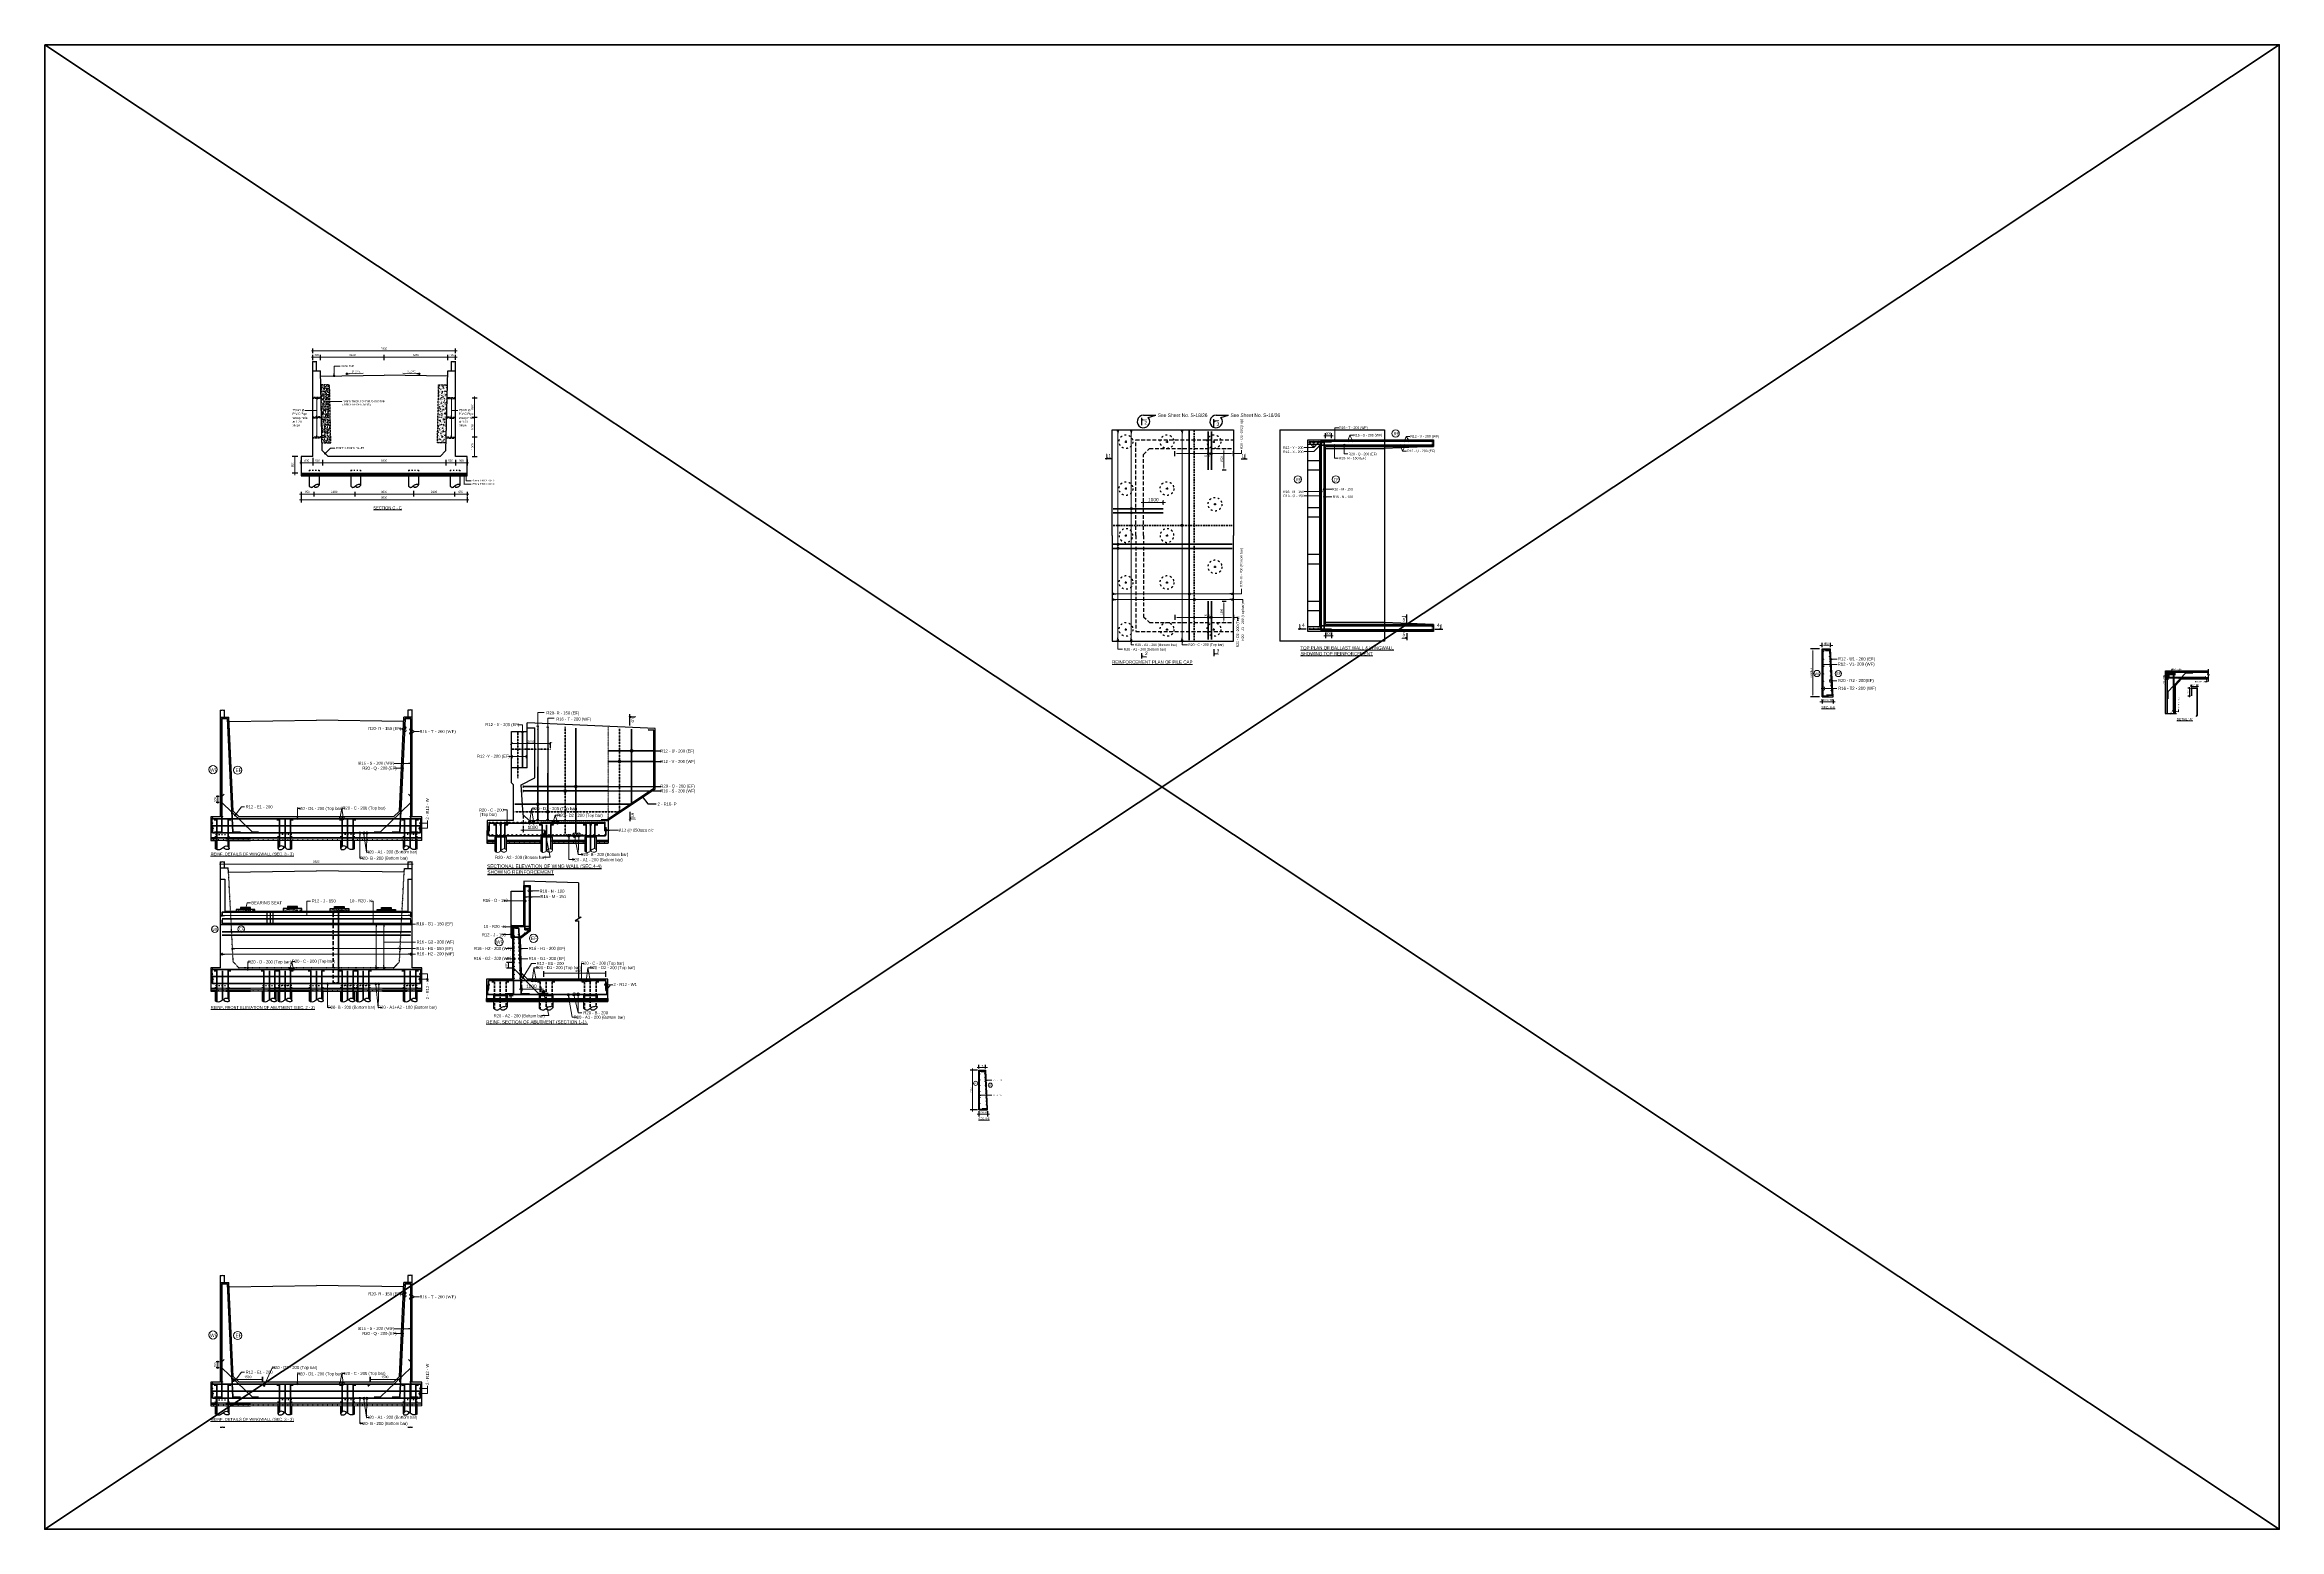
# Model space of a CAD drawing. Header units: millimetres. Extents: x -44822 to 222670, y -173707 to 25116.
# Drawn here: x 13682 to 127948, y -173707 to -97784 of the extents above; entities that cross this region are included whole.
import ezdxf

# ---------------------------------------------------------------- set-up
doc = ezdxf.new("R2010")
doc.units = ezdxf.units.MM
doc.header["$LTSCALE"] = 5
doc.header["$PDMODE"] = 2
for name, pattern in [('ACAD_ISO03W100', [30, 12, -18]), ('DASHED', [0.75, 0.5, -0.25]), ('DASHEDX2', [38.1, 25.4, -12.7]), ('HIDDEN', [9.525, 6.35, -3.175])]:
    doc.linetypes.add(name, pattern=pattern)
for name, color, linetype in [('Abutment W Line', 200, 'Continuous'), ('Ber-1', 12, 'Continuous'), ('Extra Line', 70, 'Continuous'), ('Hatching', 35, 'Continuous'), ('L.L', 200, 'Continuous'), ('Pile', 11, 'Continuous'), ('Ralling', 6, 'Continuous'), ('SEC', 25, 'Continuous')]:
    doc.layers.add(name, color=color, linetype=linetype)
for name, color, linetype, lineweight in [('Ber', 12, 'Continuous', 35), ('Ber Top', 12, 'Continuous', 35), ('Dimision', 4, 'Continuous', 13), ('hatch', 7, 'Continuous', 0), ('LINE', 5, 'DASHED', 18), ('Rod', 12, 'Continuous', 35), ('Rod -2', 5, 'Continuous', 35), ('Text', 7, 'Continuous', 0)]:
    doc.layers.add(name, color=color, linetype=linetype, lineweight=lineweight)
doc.styles.get("Standard").update_dxf_attribs({"font": 'ARIALN.TTF'})
doc.styles.add('style1', font='arial.ttf')
doc.styles.add('STYLE5', font='arial.ttf', dxfattribs={"height": 250})
doc.dimstyles.new('dim_100', dxfattribs={"dimscale": 0, "dimtxt": 100, "dimasz": 0.7, "dimexe": 50, "dimexo": 50, "dimgap": 50, "dimtad": 1, "dimdec": 0, "dimtxsty": 'Standard', "dimblk": 'D_TIC', "dimcen": 0, "dimclrd": 256, "dimclre": 256, "dimclrt": 256, "dimadec": 0, "dimazin": 0, "dimtfac": 1, "dimtdec": 0, "dimtix": 1, "dimtmove": 0, "dimatfit": 3, "dimldrblk": 'DOT', "dimfxl": 50, "dimfxlon": 1, "dimlwd": -1, "dimarcsym": 0})
doc.dimstyles.new('ISO-125', dxfattribs={"dimtxt": 125, "dimasz": 1.2, "dimexe": 75, "dimexo": 75, "dimgap": 60, "dimtad": 1, "dimdec": 0, "dimtxsty": 'Standard', "dimblk": 'D_TIC', "dimcen": 52.5, "dimclrd": 256, "dimclre": 256, "dimclrt": 256, "dimadec": 0, "dimazin": 0, "dimtfac": 1, "dimtdec": 0, "dimtix": 1, "dimtmove": 0, "dimatfit": 3, "dimldrblk": 'DOT', "dimfxl": 75, "dimfxlon": 1, "dimlwd": -1, "dimarcsym": 0})
doc.dimstyles.new('ISO-25', dxfattribs={"dimtxt": 75, "dimasz": 45, "dimexe": 125, "dimexo": 75.625, "dimgap": 60, "dimtad": 1, "dimdec": 0, "dimtxsty": 'Standard', "dimblk": 'DOT', "dimcen": 52.5, "dimclrd": 256, "dimclre": 256, "dimclrt": 256, "dimadec": 0, "dimazin": 0, "dimtfac": 1, "dimtdec": 0, "dimtix": 1, "dimtmove": 0, "dimatfit": 3, "dimldrblk": 'DOT', "dimfxl": 1, "dimlwd": -1, "dimarcsym": 0})
doc.dimstyles.new('ISO-75', dxfattribs={"dimtxt": 75, "dimasz": 1, "dimexe": 75, "dimexo": 75, "dimgap": 60, "dimtad": 1, "dimdec": 0, "dimtxsty": 'Standard', "dimblk": 'D_TIC', "dimcen": 52.5, "dimclrd": 256, "dimclre": 256, "dimclrt": 256, "dimadec": 0, "dimazin": 0, "dimtfac": 1, "dimtdec": 0, "dimtix": 1, "dimtmove": 0, "dimatfit": 3, "dimldrblk": 'DOT', "dimfxl": 75, "dimfxlon": 1, "dimlwd": -1, "dimarcsym": 0})
doc.dimstyles.get("Standard").update_dxf_attribs({"dimtxt": 250, "dimasz": 150, "dimexe": 80, "dimexo": 70, "dimgap": 30, "dimtad": 1, "dimdec": 0, "dimlfac": -1, "dimzin": 0, "dimdsep": 46, "dimtxsty": 'Standard', "dimcen": 600, "dimadec": 0, "dimazin": 0, "dimtfac": 1, "dimtdec": 0, "dimtix": 1, "dimtofl": 0, "dimtmove": 0, "dimatfit": 3, "dimfxl": 1, "dimtolj": 1, "dimtzin": 0, "dimarcsym": 0})
pattern_1 = [(50, (4520.65, -126844.34), (182.1847, -15.9391), [19.05, -209.55]), (355, (4520.65, -126844.34), (-35.2428, 191.0566), [15.24, -167.64]), (100.451, (4535.83, -126845.67), (146.9425, 175.1167), [16.19, -178.09]), (46.1842, (4520.65, -126793.54), (271.079, -42.0423), [28.575, -314.325]), (96.6356, (4543.24, -126797.05), (237.4042, 247.4256), [24.285, -267.135]), (351.184, (4520.65, -126793.54), (237.4046, 247.425), [22.86, -251.46]), (21, (4546.05, -126806.24), (151.6149, -102.2655), [19.05, -209.55]), (326, (4546.05, -126806.24), (61.802, 184.188), [15.24, -167.64]), (71.4514, (4558.68, -126814.77), (213.4165, 81.9229), [16.19, -178.09]), (37.5, (4520.65, -126844.344), (3.0886, 84.55504), [0, -165.608, 0, -170.18, 0, -168.275]), (7.5, (4520.65, -126844.34), (66.81966, 100.18057), [0, -97.028, 0, -161.798, 0, -64.135]), (327.5, (4464.01, -126844.344), (135.5906, -5.72874), [0, -63.5, 0, -198.12, 0, -262.89]), (317.5, (4438.61, -126844.34), (148.1292, 25.4265), [0, -82.55, 0, -131.572, 0, -186.69])]
pattern_2 = [(0, (4520.65, -126844.34), (0, 127), []), (90, (4520.65, -126844.34), (-254, 2e-14), [127, -127]), (90, (4647.65, -126844.34), (-254, 2e-14), [-127, 127])]
pattern_3 = [(50, (-376316.78, 82436.76), (179.315046, -15.688034), [18.75, -206.25]), (355, (-376316.78, 82436.76), (-34.68783, 188.04803), [15, -165]), (100.4514, (-376301.84, 82435.45), (144.627345, 172.359886), [15.93505, -175.28553]), (46.1842, (-376316.78, 82486.76), (266.81026, -41.37975), [28.125, -309.375]), (96.6356, (-376294.55, 82483.3), (233.66568, 243.52947), [23.90257, -262.92825]), (351.1842, (-376316.78, 82486.76), (233.66549, 243.52965), [22.5, -247.5]), (21, (-376291.78, 82474.26), (149.226763, -100.654723), [18.75, -206.25]), (326, (-376291.78, 82474.26), (60.82883, 181.28751), [15, -165]), (71.4514, (-376279.35, 82465.87), (210.05566, 80.632624), [15.93505, -175.28553]), (37.5, (-376316.78, 82436.76), (3.039964, 83.2234635), [0, -163, 0, -167.5, 0, -165.625]), (7.5, (-376316.78, 82436.76), (65.767384, 98.602928), [0, -95.5, 0, -159.25, 0, -63.125]), (327.5, (-376372.53, 82436.76), (133.455609, -5.638718), [0, -62.5, 0, -195, 0, -258.75]), (317.5, (-376397.53, 82436.76), (145.796542, 25.026246), [0, -81.25, 0, -129.5, 0, -183.75])]
pattern_4 = [(50, (-375271.93, 82436.76), (179.315046, -15.688034), [18.75, -206.25]), (355, (-375271.93, 82436.76), (-34.68783, 188.04803), [15, -165]), (100.4514, (-375256.98, 82435.45), (144.627345, 172.359886), [15.93505, -175.28553]), (46.1842, (-375271.93, 82486.76), (266.81026, -41.37975), [28.125, -309.375]), (96.6356, (-375249.7, 82483.3), (233.66568, 243.52947), [23.90257, -262.92825]), (351.1842, (-375271.93, 82486.76), (233.66549, 243.52965), [22.5, -247.5]), (21, (-375246.93, 82474.26), (149.226763, -100.654723), [18.75, -206.25]), (326, (-375246.93, 82474.26), (60.82883, 181.28751), [15, -165]), (71.4514, (-375234.49, 82465.87), (210.05566, 80.632624), [15.93505, -175.28553]), (37.5, (-375271.926, 82436.76), (3.039964, 83.2234635), [0, -163, 0, -167.5, 0, -165.625]), (7.5, (-375271.93, 82436.76), (65.767384, 98.602928), [0, -95.5, 0, -159.25, 0, -63.125]), (327.5, (-375327.676, 82436.76), (133.455609, -5.638718), [0, -62.5, 0, -195, 0, -258.75]), (317.5, (-375352.68, 82436.76), (145.796542, 25.026246), [0, -81.25, 0, -129.5, 0, -183.75])]
pattern_5 = [(50, (-301307.61, 74914.1), (107.589027, -9.41282), [11.25, -123.75]), (355, (-301307.61, 74914.1), (-20.8127, 112.82882), [9, -99]), (100.4514, (-301298.64, 74913.32), (86.776407, 103.41593), [9.56103, -105.171317]), (46.1842, (-301307.61, 74944.1), (160.086157, -24.82785), [16.875, -185.625]), (96.6356, (-301294.27, 74942.03), (140.199406, 146.11768), [14.34154, -157.75695]), (351.1842, (-301307.61, 74944.1), (140.19929, 146.11779), [13.5, -148.5]), (21, (-301292.61, 74936.6), (89.536058, -60.392834), [11.25, -123.75]), (326, (-301292.61, 74936.6), (36.4973, 108.772507), [9, -99]), (71.4514, (-301285.15, 74931.57), (126.033394, 48.379575), [9.56103, -105.171317]), (37.5, (-301307.61, 74914.1), (1.8239783, 49.934078), [0, -97.8, 0, -100.5, 0, -99.375]), (7.5, (-301307.61, 74914.1), (39.4604306, 59.161757), [0, -57.3, 0, -95.55, 0, -37.875]), (327.5, (-301341.06, 74914.1), (80.0733654, -3.3832308), [0, -37.5, 0, -117, 0, -155.25]), (317.5, (-301356.06, 74914.1), (87.477925, 15.015747), [0, -48.75, 0, -77.7, 0, -110.25])]
pattern_6 = [(45, (-321054.922, -153428.25), (-26.5165043, 26.5165043), [])]
pattern_7 = [(50, (-298907.61, 74914.1), (107.589027, -9.41282), [11.25, -123.75]), (355, (-298907.61, 74914.1), (-20.8127, 112.82882), [9, -99]), (100.4514, (-298898.64, 74913.32), (86.776407, 103.41593), [9.56103, -105.171317]), (46.1842, (-298907.61, 74944.1), (160.086157, -24.82785), [16.875, -185.625]), (96.6356, (-298894.27, 74942.03), (140.199406, 146.11768), [14.34154, -157.75695]), (351.1842, (-298907.61, 74944.1), (140.19929, 146.11779), [13.5, -148.5]), (21, (-298892.61, 74936.6), (89.536058, -60.392834), [11.25, -123.75]), (326, (-298892.61, 74936.6), (36.4973, 108.772507), [9, -99]), (71.4514, (-298885.15, 74931.57), (126.033394, 48.379575), [9.56103, -105.171317]), (37.5, (-298907.61, 74914.1), (1.8239783, 49.934078), [0, -97.8, 0, -100.5, 0, -99.375]), (7.5, (-298907.61, 74914.1), (39.4604306, 59.161757), [0, -57.3, 0, -95.55, 0, -37.875]), (327.5, (-298941.06, 74914.1), (80.0733654, -3.3832308), [0, -37.5, 0, -117, 0, -155.25]), (317.5, (-298956.06, 74914.1), (87.477925, 15.015747), [0, -48.75, 0, -77.7, 0, -110.25])]
pattern_8 = [(45, (-318654.922, -153378.25), (-26.5165043, 26.5165043), [])]

# ---------------------------------------------------------------- blocks, each defined once
blk = doc.blocks.new('_Dot')
at = {"color": 0, "linetype": 'ByBlock', "lineweight": -2}
blk.add_line((-0.5, 0), (-1, 0), dxfattribs=at)
at = {"color": 0, "linetype": 'ByBlock', "const_width": 0.5}
blk.add_lwpolyline([(-0.25, 0, 1), (0.25, 0, 1)], format="xyb", close=True, dxfattribs=at)
blk = doc.blocks.new('*D61')
at = {"layer": 'Defpoints', "color": 0, "lineweight": 50, "transparency": 16777216}
for p in [(26788, -120568), (27438, -120568), (27438, -120766)]:
    blk.add_point(p, dxfattribs=at)
at = {"layer": 'Dimision', "lineweight": -2, "transparency": 16777216}
for p, q in [((26788, -120643), (26788, -120891)), ((27438, -120643), (27438, -120891))]:
    blk.add_line(p, q, dxfattribs=at)
at = {"layer": 'Dimision', "transparency": 16777216}
blk.add_line((26843, -120766), (27383, -120766), dxfattribs=at)
at = {"layer": 'Dimision', "transparency": 16777216, "xscale": 55, "yscale": 55, "zscale": 55, "rotation": 180}
blk.add_blockref('_Dot', (26788, -120766), dxfattribs=at)
at = {"layer": 'Dimision', "transparency": 16777216, "xscale": 55, "yscale": 55, "zscale": 55}
blk.add_blockref('_Dot', (27438, -120766), dxfattribs=at)
at = {"layer": 'Dimision', "transparency": 16777216, "insert": (27113, -120653), "char_height": 105, "attachment_point": 5}
blk.add_mtext('650', dxfattribs=at)
blk = doc.blocks.new('*D62')
at = {"layer": 'Defpoints', "color": 0, "lineweight": 50, "transparency": 16777216}
for p in [(27438, -120568), (29538, -120568), (29538, -120766)]:
    blk.add_point(p, dxfattribs=at)
at = {"layer": 'Dimision', "lineweight": -2, "transparency": 16777216}
for p, q in [((27438, -120643), (27438, -120891)), ((29538, -120643), (29538, -120891))]:
    blk.add_line(p, q, dxfattribs=at)
at = {"layer": 'Dimision', "transparency": 16777216}
blk.add_line((27493, -120766), (29483, -120766), dxfattribs=at)
at = {"layer": 'Dimision', "transparency": 16777216, "xscale": 55, "yscale": 55, "zscale": 55, "rotation": 180}
blk.add_blockref('_Dot', (27438, -120766), dxfattribs=at)
at = {"layer": 'Dimision', "transparency": 16777216, "xscale": 55, "yscale": 55, "zscale": 55}
blk.add_blockref('_Dot', (29538, -120766), dxfattribs=at)
at = {"layer": 'Dimision', "transparency": 16777216, "insert": (28488, -120653), "char_height": 105, "attachment_point": 5}
blk.add_mtext('2100', dxfattribs=at)
blk = doc.blocks.new('*D63')
at = {"layer": 'Defpoints', "color": 0, "lineweight": 50, "transparency": 16777216}
for p in [(32538, -120520), (34638, -120568), (34638, -120766)]:
    blk.add_point(p, dxfattribs=at)
at = {"layer": 'Dimision', "lineweight": -2, "transparency": 16777216}
for p, q in [((32538, -120595), (32538, -120891)), ((34638, -120643), (34638, -120891))]:
    blk.add_line(p, q, dxfattribs=at)
at = {"layer": 'Dimision', "transparency": 16777216}
blk.add_line((32593, -120766), (34583, -120766), dxfattribs=at)
at = {"layer": 'Dimision', "transparency": 16777216, "xscale": 55, "yscale": 55, "zscale": 55, "rotation": 180}
blk.add_blockref('_Dot', (32538, -120766), dxfattribs=at)
at = {"layer": 'Dimision', "transparency": 16777216, "xscale": 55, "yscale": 55, "zscale": 55}
blk.add_blockref('_Dot', (34638, -120766), dxfattribs=at)
at = {"layer": 'Dimision', "transparency": 16777216, "insert": (33588, -120653), "char_height": 105, "attachment_point": 5}
blk.add_mtext('2100', dxfattribs=at)
blk = doc.blocks.new('*D64')
at = {"layer": 'Defpoints', "color": 0, "lineweight": 50, "transparency": 16777216}
for p in [(34638, -120568), (35288, -120568), (35288, -120766)]:
    blk.add_point(p, dxfattribs=at)
at = {"layer": 'Dimision', "lineweight": -2, "transparency": 16777216}
for p, q in [((34638, -120643), (34638, -120891)), ((35288, -120643), (35288, -120891))]:
    blk.add_line(p, q, dxfattribs=at)
at = {"layer": 'Dimision', "transparency": 16777216}
blk.add_line((34693, -120766), (35233, -120766), dxfattribs=at)
at = {"layer": 'Dimision', "transparency": 16777216, "xscale": 55, "yscale": 55, "zscale": 55, "rotation": 180}
blk.add_blockref('_Dot', (34638, -120766), dxfattribs=at)
at = {"layer": 'Dimision', "transparency": 16777216, "xscale": 55, "yscale": 55, "zscale": 55}
blk.add_blockref('_Dot', (35288, -120766), dxfattribs=at)
at = {"layer": 'Dimision', "transparency": 16777216, "insert": (34963, -120653), "char_height": 105, "attachment_point": 5}
blk.add_mtext('650', dxfattribs=at)
blk = doc.blocks.new('*D65')
at = {"layer": 'Defpoints', "color": 0, "lineweight": 50, "transparency": 16777216}
for p in [(26788, -120803), (35288, -120842), (35288, -121066)]:
    blk.add_point(p, dxfattribs=at)
at = {"layer": 'Dimision', "lineweight": -2, "transparency": 16777216}
for p, q in [((26788, -120879), (26788, -121191)), ((35288, -120918), (35288, -121191))]:
    blk.add_line(p, q, dxfattribs=at)
at = {"layer": 'Dimision', "transparency": 16777216}
blk.add_line((26843, -121066), (35233, -121066), dxfattribs=at)
at = {"layer": 'Dimision', "transparency": 16777216, "xscale": 55, "yscale": 55, "zscale": 55, "rotation": 180}
blk.add_blockref('_Dot', (26788, -121066), dxfattribs=at)
at = {"layer": 'Dimision', "transparency": 16777216, "xscale": 55, "yscale": 55, "zscale": 55}
blk.add_blockref('_Dot', (35288, -121066), dxfattribs=at)
at = {"layer": 'Dimision', "transparency": 16777216, "insert": (31038, -120952), "char_height": 105, "attachment_point": 5}
blk.add_mtext('8500', dxfattribs=at)
blk = doc.blocks.new('*D66')
at = {"layer": 'Defpoints', "color": 0, "lineweight": 50, "transparency": 16777216}
for p in [(35465, -117841), (35668, -117841), (35465, -118841)]:
    blk.add_point(p, dxfattribs=at)
at = {"layer": 'Dimision', "lineweight": -2, "transparency": 16777216}
for p, q in [((35541, -117841), (35793, -117841)), ((35541, -118841), (35793, -118841))]:
    blk.add_line(p, q, dxfattribs=at)
at = {"layer": 'Dimision', "transparency": 16777216}
blk.add_line((35668, -118786), (35668, -117896), dxfattribs=at)
at = {"layer": 'Dimision', "transparency": 16777216, "xscale": 55, "yscale": 55, "zscale": 55}
for p, rotation in [((35668, -117841), 90), ((35668, -118841), 270)]:
    blk.add_blockref('_Dot', p, dxfattribs=dict(at, rotation=rotation))
at = {"layer": 'Dimision', "transparency": 16777216, "insert": (35555, -118341), "char_height": 105, "attachment_point": 5, "rotation": 90}
blk.add_mtext('1000', dxfattribs=at)
blk = doc.blocks.new('*D67')
at = {"layer": 'Defpoints', "color": 0, "lineweight": 50, "transparency": 16777216}
for p in [(35465, -116841), (35668, -116841), (35465, -117841)]:
    blk.add_point(p, dxfattribs=at)
at = {"layer": 'Dimision', "lineweight": -2, "transparency": 16777216}
for p, q in [((35541, -116841), (35793, -116841)), ((35541, -117841), (35793, -117841))]:
    blk.add_line(p, q, dxfattribs=at)
at = {"layer": 'Dimision', "transparency": 16777216}
blk.add_line((35668, -117786), (35668, -116896), dxfattribs=at)
at = {"layer": 'Dimision', "transparency": 16777216, "xscale": 55, "yscale": 55, "zscale": 55}
for p, rotation in [((35668, -116841), 90), ((35668, -117841), 270)]:
    blk.add_blockref('_Dot', p, dxfattribs=dict(at, rotation=rotation))
at = {"layer": 'Dimision', "transparency": 16777216, "insert": (35555, -117341), "char_height": 105, "attachment_point": 5, "rotation": 90}
blk.add_mtext('1000', dxfattribs=at)
blk = doc.blocks.new('*D68')
at = {"layer": 'Defpoints', "color": 0, "lineweight": 50, "transparency": 16777216}
for p in [(35465, -115841), (35668, -115841), (35465, -116841)]:
    blk.add_point(p, dxfattribs=at)
at = {"layer": 'Dimision', "lineweight": -2, "transparency": 16777216}
for p, q in [((35541, -115841), (35793, -115841)), ((35541, -116841), (35793, -116841))]:
    blk.add_line(p, q, dxfattribs=at)
at = {"layer": 'Dimision', "transparency": 16777216}
blk.add_line((35668, -116786), (35668, -115896), dxfattribs=at)
at = {"layer": 'Dimision', "transparency": 16777216, "xscale": 55, "yscale": 55, "zscale": 55}
for p, rotation in [((35668, -115841), 90), ((35668, -116841), 270)]:
    blk.add_blockref('_Dot', p, dxfattribs=dict(at, rotation=rotation))
at = {"layer": 'Dimision', "transparency": 16777216, "insert": (35555, -116341), "char_height": 105, "attachment_point": 5, "rotation": 90}
blk.add_mtext('1000', dxfattribs=at)
blk = doc.blocks.new('*D69')
at = {"layer": 'Defpoints', "color": 0, "lineweight": 50, "transparency": 16777216}
for p in [(26469, -118841), (26704, -118841), (26704, -119691)]:
    blk.add_point(p, dxfattribs=at)
at = {"layer": 'Dimision', "lineweight": -2, "transparency": 16777216}
for p, q in [((26629, -118841), (26344, -118841)), ((26629, -119691), (26344, -119691))]:
    blk.add_line(p, q, dxfattribs=at)
at = {"layer": 'Dimision', "transparency": 16777216}
blk.add_line((26469, -119636), (26469, -118896), dxfattribs=at)
at = {"layer": 'Dimision', "transparency": 16777216, "xscale": 55, "yscale": 55, "zscale": 55}
for p, rotation in [((26469, -118841), 90), ((26469, -119691), 270)]:
    blk.add_blockref('_Dot', p, dxfattribs=dict(at, rotation=rotation))
at = {"layer": 'Dimision', "transparency": 16777216, "insert": (26355, -119266), "char_height": 105, "attachment_point": 5, "rotation": 90}
blk.add_mtext('850', dxfattribs=at)
blk = doc.blocks.new('*D100')
at = {"layer": 'Defpoints', "color": 0, "lineweight": 50, "transparency": 16777216}
for p in [(26788, -119316), (27388, -118844), (27388, -119173)]:
    blk.add_point(p, dxfattribs=at)
at = {"layer": 'Dimision', "lineweight": -2, "transparency": 16777216}
for p, q in [((26788, -119240), (26788, -119048)), ((27388, -118920), (27388, -119298))]:
    blk.add_line(p, q, dxfattribs=at)
at = {"layer": 'Dimision', "transparency": 16777216}
blk.add_line((26843, -119173), (27333, -119173), dxfattribs=at)
at = {"layer": 'Dimision', "transparency": 16777216, "xscale": 55, "yscale": 55, "zscale": 55, "rotation": 180}
blk.add_blockref('_Dot', (26788, -119173), dxfattribs=at)
at = {"layer": 'Dimision', "transparency": 16777216, "xscale": 55, "yscale": 55, "zscale": 55}
blk.add_blockref('_Dot', (27388, -119173), dxfattribs=at)
at = {"layer": 'Dimision', "transparency": 16777216, "insert": (27088, -119060), "char_height": 105, "attachment_point": 5}
blk.add_mtext('600', dxfattribs=at)
blk = doc.blocks.new('*D70')
at = {"layer": 'Defpoints', "color": 0, "lineweight": 50, "transparency": 16777216}
for p in [(27388, -118944), (27888, -118944), (27888, -119173)]:
    blk.add_point(p, dxfattribs=at)
at = {"layer": 'Dimision', "lineweight": -2, "transparency": 16777216}
for p, q in [((27388, -119020), (27388, -119298)), ((27888, -119020), (27888, -119298))]:
    blk.add_line(p, q, dxfattribs=at)
at = {"layer": 'Dimision', "transparency": 16777216}
blk.add_line((27443, -119173), (27833, -119173), dxfattribs=at)
at = {"layer": 'Dimision', "transparency": 16777216, "xscale": 55, "yscale": 55, "zscale": 55, "rotation": 180}
blk.add_blockref('_Dot', (27388, -119173), dxfattribs=at)
at = {"layer": 'Dimision', "transparency": 16777216, "xscale": 55, "yscale": 55, "zscale": 55}
blk.add_blockref('_Dot', (27888, -119173), dxfattribs=at)
at = {"layer": 'Dimision', "transparency": 16777216, "insert": (27638, -119060), "char_height": 105, "attachment_point": 5}
blk.add_mtext('500', dxfattribs=at)
blk = doc.blocks.new('*D71')
at = {"layer": 'Defpoints', "color": 0, "lineweight": 50, "transparency": 16777216}
for p in [(27888, -118944), (34188, -118944), (34188, -119173)]:
    blk.add_point(p, dxfattribs=at)
at = {"layer": 'Dimision', "lineweight": -2, "transparency": 16777216}
for p, q in [((27888, -119020), (27888, -119298)), ((34188, -119020), (34188, -119298))]:
    blk.add_line(p, q, dxfattribs=at)
at = {"layer": 'Dimision', "transparency": 16777216}
blk.add_line((27943, -119173), (34133, -119173), dxfattribs=at)
at = {"layer": 'Dimision', "transparency": 16777216, "xscale": 55, "yscale": 55, "zscale": 55, "rotation": 180}
blk.add_blockref('_Dot', (27888, -119173), dxfattribs=at)
at = {"layer": 'Dimision', "transparency": 16777216, "xscale": 55, "yscale": 55, "zscale": 55}
blk.add_blockref('_Dot', (34188, -119173), dxfattribs=at)
at = {"layer": 'Dimision', "transparency": 16777216, "insert": (31038, -119060), "char_height": 105, "attachment_point": 5}
blk.add_mtext('6300', dxfattribs=at)
blk = doc.blocks.new('*D72')
at = {"layer": 'Defpoints', "color": 0, "lineweight": 50, "transparency": 16777216}
for p in [(34188, -118944), (34688, -118944), (34688, -119173)]:
    blk.add_point(p, dxfattribs=at)
at = {"layer": 'Dimision', "lineweight": -2, "transparency": 16777216}
for p, q in [((34188, -119020), (34188, -119298)), ((34688, -119020), (34688, -119298))]:
    blk.add_line(p, q, dxfattribs=at)
at = {"layer": 'Dimision', "transparency": 16777216}
blk.add_line((34243, -119173), (34633, -119173), dxfattribs=at)
at = {"layer": 'Dimision', "transparency": 16777216, "xscale": 55, "yscale": 55, "zscale": 55, "rotation": 180}
blk.add_blockref('_Dot', (34188, -119173), dxfattribs=at)
at = {"layer": 'Dimision', "transparency": 16777216, "xscale": 55, "yscale": 55, "zscale": 55}
blk.add_blockref('_Dot', (34688, -119173), dxfattribs=at)
at = {"layer": 'Dimision', "transparency": 16777216, "insert": (34438, -119060), "char_height": 105, "attachment_point": 5}
blk.add_mtext('500', dxfattribs=at)
blk = doc.blocks.new('*D73')
at = {"layer": 'Defpoints', "color": 0, "lineweight": 50, "transparency": 16777216}
for p in [(34688, -118944), (35288, -118917), (35288, -119173)]:
    blk.add_point(p, dxfattribs=at)
at = {"layer": 'Dimision', "lineweight": -2, "transparency": 16777216}
for p, q in [((34688, -119020), (34688, -119298)), ((35288, -118992), (35288, -119298))]:
    blk.add_line(p, q, dxfattribs=at)
at = {"layer": 'Dimision', "transparency": 16777216}
blk.add_line((34743, -119173), (35233, -119173), dxfattribs=at)
at = {"layer": 'Dimision', "transparency": 16777216, "xscale": 55, "yscale": 55, "zscale": 55, "rotation": 180}
blk.add_blockref('_Dot', (34688, -119173), dxfattribs=at)
at = {"layer": 'Dimision', "transparency": 16777216, "xscale": 55, "yscale": 55, "zscale": 55}
blk.add_blockref('_Dot', (35288, -119173), dxfattribs=at)
at = {"layer": 'Dimision', "transparency": 16777216, "insert": (34988, -119060), "char_height": 105, "attachment_point": 5}
blk.add_mtext('600', dxfattribs=at)
blk = doc.blocks.new('*D101')
at = {"layer": 'Defpoints', "color": 0, "lineweight": 50, "transparency": 16777216}
for p in [(27388, -113996), (27788, -113763), (27788, -113986)]:
    blk.add_point(p, dxfattribs=at)
at = {"layer": 'Dimision', "lineweight": -2, "transparency": 16777216}
for p, q in [((27388, -113920), (27388, -113638)), ((27788, -113910), (27788, -113638))]:
    blk.add_line(p, q, dxfattribs=at)
at = {"layer": 'Dimision', "transparency": 16777216}
blk.add_line((27443, -113763), (27733, -113763), dxfattribs=at)
at = {"layer": 'Dimision', "transparency": 16777216, "xscale": 55, "yscale": 55, "zscale": 55, "rotation": 180}
blk.add_blockref('_Dot', (27388, -113763), dxfattribs=at)
at = {"layer": 'Dimision', "transparency": 16777216, "xscale": 55, "yscale": 55, "zscale": 55}
blk.add_blockref('_Dot', (27788, -113763), dxfattribs=at)
at = {"layer": 'Dimision', "transparency": 16777216, "insert": (27588, -113649), "char_height": 105, "attachment_point": 5}
blk.add_mtext('400', dxfattribs=at)
blk = doc.blocks.new('*D74')
at = {"layer": 'Defpoints', "color": 0, "lineweight": 50, "transparency": 16777216}
for p in [(34288, -113986), (34688, -113763), (34688, -113984)]:
    blk.add_point(p, dxfattribs=at)
at = {"layer": 'Dimision', "lineweight": -2, "transparency": 16777216}
for p, q in [((34288, -113910), (34288, -113638)), ((34688, -113908), (34688, -113638))]:
    blk.add_line(p, q, dxfattribs=at)
at = {"layer": 'Dimision', "transparency": 16777216}
blk.add_line((34343, -113763), (34633, -113763), dxfattribs=at)
at = {"layer": 'Dimision', "transparency": 16777216, "xscale": 55, "yscale": 55, "zscale": 55, "rotation": 180}
blk.add_blockref('_Dot', (34288, -113763), dxfattribs=at)
at = {"layer": 'Dimision', "transparency": 16777216, "xscale": 55, "yscale": 55, "zscale": 55}
blk.add_blockref('_Dot', (34688, -113763), dxfattribs=at)
at = {"layer": 'Dimision', "transparency": 16777216, "insert": (34488, -113649), "char_height": 105, "attachment_point": 5}
blk.add_mtext('400', dxfattribs=at)
blk = doc.blocks.new('*D75')
at = {"layer": 'Defpoints', "color": 0, "lineweight": 50, "transparency": 16777216}
for p in [(27388, -113638), (34688, -113448), (34688, -113638)]:
    blk.add_point(p, dxfattribs=at)
at = {"layer": 'Dimision', "lineweight": -2, "transparency": 16777216}
for p, q in [((27388, -113562), (27388, -113323)), ((34688, -113562), (34688, -113323))]:
    blk.add_line(p, q, dxfattribs=at)
at = {"layer": 'Dimision', "transparency": 16777216}
blk.add_line((27443, -113448), (34633, -113448), dxfattribs=at)
at = {"layer": 'Dimision', "transparency": 16777216, "xscale": 55, "yscale": 55, "zscale": 55, "rotation": 180}
blk.add_blockref('_Dot', (27388, -113448), dxfattribs=at)
at = {"layer": 'Dimision', "transparency": 16777216, "xscale": 55, "yscale": 55, "zscale": 55}
blk.add_blockref('_Dot', (34688, -113448), dxfattribs=at)
at = {"layer": 'Dimision', "transparency": 16777216, "insert": (31038, -113335), "char_height": 105, "attachment_point": 5}
blk.add_mtext('7300', dxfattribs=at)
blk = doc.blocks.new('*D76')
at = {"layer": 'Defpoints', "color": 0, "lineweight": 50, "transparency": 16777216}
for p in [(27788, -113986), (31038, -113763), (31038, -113986)]:
    blk.add_point(p, dxfattribs=at)
at = {"layer": 'Dimision', "lineweight": -2, "transparency": 16777216}
for p, q in [((27788, -113910), (27788, -113638)), ((31038, -113910), (31038, -113638))]:
    blk.add_line(p, q, dxfattribs=at)
at = {"layer": 'Dimision', "transparency": 16777216}
blk.add_line((27843, -113763), (30983, -113763), dxfattribs=at)
at = {"layer": 'Dimision', "transparency": 16777216, "xscale": 55, "yscale": 55, "zscale": 55, "rotation": 180}
blk.add_blockref('_Dot', (27788, -113763), dxfattribs=at)
at = {"layer": 'Dimision', "transparency": 16777216, "xscale": 55, "yscale": 55, "zscale": 55}
blk.add_blockref('_Dot', (31038, -113763), dxfattribs=at)
at = {"layer": 'Dimision', "transparency": 16777216, "insert": (29413, -113649), "char_height": 105, "attachment_point": 5}
blk.add_mtext('3250', dxfattribs=at)
blk = doc.blocks.new('*D77')
at = {"layer": 'Defpoints', "color": 0, "lineweight": 50, "transparency": 16777216}
for p in [(31038, -113763), (31038, -113986), (34288, -113986)]:
    blk.add_point(p, dxfattribs=at)
at = {"layer": 'Dimision', "lineweight": -2, "transparency": 16777216}
for p, q in [((31038, -113910), (31038, -113638)), ((34288, -113910), (34288, -113638))]:
    blk.add_line(p, q, dxfattribs=at)
at = {"layer": 'Dimision', "transparency": 16777216}
blk.add_line((34233, -113763), (31093, -113763), dxfattribs=at)
at = {"layer": 'Dimision', "transparency": 16777216, "xscale": 55, "yscale": 55, "zscale": 55, "rotation": 180}
blk.add_blockref('_Dot', (31038, -113763), dxfattribs=at)
at = {"layer": 'Dimision', "transparency": 16777216, "xscale": 55, "yscale": 55, "zscale": 55}
blk.add_blockref('_Dot', (34288, -113763), dxfattribs=at)
at = {"layer": 'Dimision', "transparency": 16777216, "insert": (32663, -113649), "char_height": 105, "attachment_point": 5}
blk.add_mtext('3250', dxfattribs=at)
blk = doc.blocks.new('*D99')
at = {"layer": 'Defpoints', "color": 0, "lineweight": 50, "transparency": 16777216}
for p in [(29538, -120568), (29538, -120766), (32538, -120520)]:
    blk.add_point(p, dxfattribs=at)
at = {"layer": 'Dimision', "lineweight": -2, "transparency": 16777216}
for p, q in [((29538, -120643), (29538, -120891)), ((32538, -120595), (32538, -120891))]:
    blk.add_line(p, q, dxfattribs=at)
at = {"layer": 'Dimision', "transparency": 16777216}
blk.add_line((32483, -120766), (29593, -120766), dxfattribs=at)
at = {"layer": 'Dimision', "transparency": 16777216, "xscale": 55, "yscale": 55, "zscale": 55, "rotation": 180}
blk.add_blockref('_Dot', (29538, -120766), dxfattribs=at)
at = {"layer": 'Dimision', "transparency": 16777216, "xscale": 55, "yscale": 55, "zscale": 55}
blk.add_blockref('_Dot', (32538, -120766), dxfattribs=at)
at = {"layer": 'Dimision', "transparency": 16777216, "insert": (31038, -120653), "char_height": 105, "attachment_point": 5}
blk.add_mtext('3000', dxfattribs=at)
blk = doc.blocks.new('rod')
at = {"layer": 'Rod', "ltscale": 10, "const_width": 15}
blk.add_lwpolyline([(-7.5, 0, 1), (7.5, 0, 1)], format="xyb", close=True, dxfattribs=at)
blk = doc.blocks.new('D_TIC')
at = {"layer": 'Dimision', "ltscale": 5}
for p, q in [((-60, 0), (60, 0)), ((0, 60), (0, -60))]:
    blk.add_line(p, q, dxfattribs=at)
at = {"layer": 'Dimision', "ltscale": 5, "const_width": 20}
blk.add_lwpolyline([(-10, 0, 1), (10, 0, 1)], format="xyb", close=True, dxfattribs=at)
blk = doc.blocks.new('*D112')
at = {"layer": 'Defpoints', "color": 0, "lineweight": 50, "ltscale": 5, "transparency": 16777216}
for p in [(123463, -130692), (123753, -130603), (123753, -130692)]:
    blk.add_point(p, dxfattribs=at)
at = {"layer": 'Dimision', "ltscale": 5, "transparency": 16777216}
for p, q in [((123462, -130603), (123461, -130603)), ((123463, -130603), (123753, -130603)), ((123754, -130603), (123755, -130603))]:
    blk.add_line(p, q, dxfattribs=at)
at = {"layer": 'Dimision', "lineweight": -2, "ltscale": 5, "transparency": 16777216}
for p, q in [((123463, -130617), (123463, -130528)), ((123753, -130617), (123753, -130528))]:
    blk.add_line(p, q, dxfattribs=at)
at = {"layer": 'Dimision', "ltscale": 5, "transparency": 16777216}
blk.add_blockref('D_TIC', (123463, -130603), dxfattribs=at)
at = {"layer": 'Dimision', "ltscale": 5, "transparency": 16777216, "rotation": 180}
blk.add_blockref('D_TIC', (123753, -130603), dxfattribs=at)
at = {"layer": 'Dimision', "ltscale": 5, "transparency": 16777216, "insert": (123608, -130537), "char_height": 70, "attachment_point": 5}
blk.add_mtext('368 to 268', dxfattribs=at)
blk = doc.blocks.new('*D109')
at = {"layer": 'Defpoints', "color": 0, "lineweight": 50, "ltscale": 5, "transparency": 16777216}
for p in [(123352, -131092), (123443, -130692), (123443, -131092)]:
    blk.add_point(p, dxfattribs=at)
at = {"layer": 'Dimision', "lineweight": -2, "ltscale": 5, "transparency": 16777216}
for p, q in [((123368, -130692), (123277, -130692)), ((123368, -131092), (123277, -131092))]:
    blk.add_line(p, q, dxfattribs=at)
at = {"layer": 'Dimision', "ltscale": 5, "transparency": 16777216}
blk.add_line((123352, -130693), (123352, -131091), dxfattribs=at)
for p, rotation in [((123352, -130692), 90), ((123352, -131092), 270)]:
    blk.add_blockref('D_TIC', p, dxfattribs=dict(at, rotation=rotation))
at = {"layer": 'Dimision', "ltscale": 5, "transparency": 16777216, "insert": (123286, -130892), "char_height": 70, "attachment_point": 5, "rotation": 90}
blk.add_mtext('400', dxfattribs=at)
blk = doc.blocks.new('*D110')
at = {"layer": 'Defpoints', "color": 0, "lineweight": 50, "ltscale": 5, "transparency": 16777216}
for p in [(37407, -146414), (37407, -146564), (37540, -146414)]:
    blk.add_point(p, dxfattribs=at)
at = {"layer": 'Dimision', "lineweight": -2, "ltscale": 5, "transparency": 16777216}
for p, q in [((37427, -146414), (37630, -146414)), ((37427, -146564), (37630, -146564))]:
    blk.add_line(p, q, dxfattribs=at)
at = {"layer": 'Dimision', "ltscale": 5, "transparency": 16777216}
for p, q in [((37540, -146369), (37540, -146324)), ((37540, -146564), (37540, -146414)), ((37540, -146609), (37540, -146654))]:
    blk.add_line(p, q, dxfattribs=at)
at = {"layer": 'Dimision', "ltscale": 5, "transparency": 16777216, "xscale": 45, "yscale": 45, "zscale": 45}
for p, rotation in [((37540, -146414), 270), ((37540, -146564), 90)]:
    blk.add_blockref('_Dot', p, dxfattribs=dict(at, rotation=rotation))
at = {"layer": 'Dimision', "ltscale": 5, "transparency": 16777216, "insert": (37459, -146471), "char_height": 100, "attachment_point": 5, "rotation": 90}
blk.add_mtext('150', dxfattribs=at)
blk = doc.blocks.new('*D111')
at = {"layer": 'Defpoints', "color": 0, "lineweight": 50, "ltscale": 5, "transparency": 16777216}
for p in [(37391, -144714), (37591, -144714), (37591, -145014)]:
    blk.add_point(p, dxfattribs=at)
at = {"layer": 'Dimision', "lineweight": -2, "ltscale": 5, "transparency": 16777216}
for p, q in [((37571, -144714), (37301, -144714)), ((37571, -145014), (37301, -145014))]:
    blk.add_line(p, q, dxfattribs=at)
at = {"layer": 'Dimision', "ltscale": 5, "transparency": 16777216}
blk.add_line((37391, -144969), (37391, -144759), dxfattribs=at)
at = {"layer": 'Dimision', "ltscale": 5, "transparency": 16777216, "xscale": 45, "yscale": 45, "zscale": 45}
for p, rotation in [((37391, -144714), 90), ((37391, -145014), 270)]:
    blk.add_blockref('_Dot', p, dxfattribs=dict(at, rotation=rotation))
at = {"layer": 'Dimision', "ltscale": 5, "transparency": 16777216, "insert": (37291, -144864), "char_height": 100, "attachment_point": 5, "rotation": 90}
blk.add_mtext('300', dxfattribs=at)
blk = doc.blocks.new('*D113')
at = {"layer": 'Defpoints', "color": 0, "lineweight": 50, "transparency": 16777216}
for p in [(61448, -150224), (61124, -152256), (61448, -152256)]:
    blk.add_point(p, dxfattribs=at)
at = {"layer": 'Dimision', "lineweight": -2, "transparency": 16777216}
for p, q in [((61373, -150224), (60999, -150224)), ((61373, -152256), (60999, -152256))]:
    blk.add_line(p, q, dxfattribs=at)
at = {"layer": 'Dimision', "transparency": 16777216}
blk.add_line((61124, -150254), (61124, -152226), dxfattribs=at)
at = {"layer": 'Dimision', "transparency": 16777216, "xscale": 30, "yscale": 30, "zscale": 30}
for p, rotation in [((61124, -150224), 90), ((61124, -152256), 270)]:
    blk.add_blockref('_Dot', p, dxfattribs=dict(at, rotation=rotation))
at = {"layer": 'Dimision', "transparency": 16777216, "insert": (61035, -151240), "char_height": 55, "attachment_point": 5, "rotation": 90}
blk.add_mtext('VARIES ', dxfattribs=at)
blk = doc.blocks.new('*D115')
at = {"layer": 'Defpoints', "color": 0, "lineweight": 50, "transparency": 16777216}
for p in [(61448, -150224), (61798, -150087), (61798, -150224)]:
    blk.add_point(p, dxfattribs=at)
at = {"layer": 'Dimision', "lineweight": -2, "transparency": 16777216}
for p, q in [((61448, -150149), (61448, -149962)), ((61798, -150149), (61798, -149962))]:
    blk.add_line(p, q, dxfattribs=at)
at = {"layer": 'Dimision', "transparency": 16777216}
blk.add_line((61478, -150087), (61768, -150087), dxfattribs=at)
at = {"layer": 'Dimision', "transparency": 16777216, "xscale": 30, "yscale": 30, "zscale": 30, "rotation": 180}
blk.add_blockref('_Dot', (61448, -150087), dxfattribs=at)
at = {"layer": 'Dimision', "transparency": 16777216, "xscale": 30, "yscale": 30, "zscale": 30}
blk.add_blockref('_Dot', (61798, -150087), dxfattribs=at)
at = {"layer": 'Dimision', "transparency": 16777216, "insert": (61623, -149999), "char_height": 55, "attachment_point": 5}
blk.add_mtext('400', dxfattribs=at)
blk = doc.blocks.new('*D116')
at = {"layer": 'Defpoints', "color": 0, "lineweight": 50, "transparency": 16777216}
for p in [(61448, -152256), (61898, -152256), (61898, -152469)]:
    blk.add_point(p, dxfattribs=at)
at = {"layer": 'Dimision', "lineweight": -2, "transparency": 16777216}
for p, q in [((61448, -152331), (61448, -152594)), ((61898, -152331), (61898, -152594))]:
    blk.add_line(p, q, dxfattribs=at)
at = {"layer": 'Dimision', "transparency": 16777216}
blk.add_line((61478, -152469), (61868, -152469), dxfattribs=at)
at = {"layer": 'Dimision', "transparency": 16777216, "xscale": 30, "yscale": 30, "zscale": 30, "rotation": 180}
blk.add_blockref('_Dot', (61448, -152469), dxfattribs=at)
at = {"layer": 'Dimision', "transparency": 16777216, "xscale": 30, "yscale": 30, "zscale": 30}
blk.add_blockref('_Dot', (61898, -152469), dxfattribs=at)
at = {"layer": 'Dimision', "transparency": 16777216, "insert": (61709, -152381), "char_height": 55, "attachment_point": 5}
blk.add_mtext('500 to 400', dxfattribs=at)
blk = doc.blocks.new('*D114')
at = {"layer": 'Defpoints', "color": 0, "lineweight": 50, "transparency": 16777216}
for p in [(79177, -127775), (79477, -127775), (79477, -128009)]:
    blk.add_point(p, dxfattribs=at)
at = {"layer": 'Dimision', "lineweight": -2, "transparency": 16777216}
for p, q in [((79177, -127850), (79177, -128134)), ((79477, -127850), (79477, -128134))]:
    blk.add_line(p, q, dxfattribs=at)
at = {"layer": 'Dimision', "transparency": 16777216}
for p, q in [((79132, -128009), (79087, -128009)), ((79177, -128009), (79477, -128009)), ((79522, -128009), (79567, -128009))]:
    blk.add_line(p, q, dxfattribs=at)
at = {"layer": 'Dimision', "transparency": 16777216, "xscale": 45, "yscale": 45, "zscale": 45}
blk.add_blockref('_Dot', (79177, -128009), dxfattribs=at)
at = {"layer": 'Dimision', "transparency": 16777216, "xscale": 45, "yscale": 45, "zscale": 45, "rotation": 180}
blk.add_blockref('_Dot', (79477, -128009), dxfattribs=at)
at = {"layer": 'Dimision', "transparency": 16777216, "insert": (79327, -127898), "char_height": 120, "attachment_point": 5}
blk.add_mtext('300', dxfattribs=at)
blk = doc.blocks.new('*D140')
at = {"layer": 'Defpoints', "color": 0, "lineweight": 50, "transparency": 16777216}
for p in [(79177, -117986), (79477, -117783), (79477, -117986)]:
    blk.add_point(p, dxfattribs=at)
at = {"layer": 'Dimision', "lineweight": -2, "transparency": 16777216}
for p, q in [((79177, -117910), (79177, -117658)), ((79477, -117910), (79477, -117658))]:
    blk.add_line(p, q, dxfattribs=at)
at = {"layer": 'Dimision', "transparency": 16777216}
for p, q in [((79132, -117783), (79087, -117783)), ((79177, -117783), (79477, -117783)), ((79522, -117783), (79567, -117783))]:
    blk.add_line(p, q, dxfattribs=at)
at = {"layer": 'Dimision', "transparency": 16777216, "xscale": 45, "yscale": 45, "zscale": 45}
blk.add_blockref('_Dot', (79177, -117783), dxfattribs=at)
at = {"layer": 'Dimision', "transparency": 16777216, "xscale": 45, "yscale": 45, "zscale": 45, "rotation": 180}
blk.add_blockref('_Dot', (79477, -117783), dxfattribs=at)
at = {"layer": 'Dimision', "transparency": 16777216, "insert": (79327, -117672), "char_height": 120, "attachment_point": 5}
blk.add_mtext('300', dxfattribs=at)
blk = doc.blocks.new('*D141')
at = {"layer": 'Defpoints', "color": 0, "lineweight": 50, "ltscale": 5, "transparency": 16777216}
for p in [(22532, -136232), (22737, -136232), (22737, -136532)]:
    blk.add_point(p, dxfattribs=at)
at = {"layer": 'Dimision', "lineweight": -2, "ltscale": 5, "transparency": 16777216}
for p, q in [((22607, -136232), (22457, -136232)), ((22607, -136532), (22457, -136532))]:
    blk.add_line(p, q, dxfattribs=at)
at = {"layer": 'Dimision', "ltscale": 5, "transparency": 16777216}
for p, q in [((22532, -136231), (22532, -136230)), ((22532, -136532), (22532, -136232)), ((22532, -136533), (22532, -136534))]:
    blk.add_line(p, q, dxfattribs=at)
for p, rotation in [((22532, -136232), 270), ((22532, -136532), 90)]:
    blk.add_blockref('D_TIC', p, dxfattribs=dict(at, rotation=rotation))
at = {"layer": 'Dimision', "ltscale": 5, "transparency": 16777216, "insert": (22416, -136382), "char_height": 110, "attachment_point": 5, "rotation": 90}
blk.add_mtext('300', dxfattribs=at)
blk = doc.blocks.new('*D142')
at = {"layer": 'Defpoints', "color": 0, "lineweight": 50, "transparency": 16777216}
for p in [(22672, -139929), (32472, -139689), (32472, -139929)]:
    blk.add_point(p, dxfattribs=at)
at = {"layer": 'Dimision', "lineweight": -2, "transparency": 16777216}
for p, q in [((22672, -139764), (22672, -139614)), ((32472, -139764), (32472, -139614))]:
    blk.add_line(p, q, dxfattribs=at)
at = {"layer": 'Dimision', "transparency": 16777216}
blk.add_line((22673, -139689), (32471, -139689), dxfattribs=at)
at = {"layer": 'Dimision', "transparency": 16777216, "rotation": 180}
blk.add_blockref('D_TIC', (22672, -139689), dxfattribs=at)
at = {"layer": 'Dimision', "transparency": 16777216}
blk.add_blockref('D_TIC', (32472, -139689), dxfattribs=at)
at = {"layer": 'Dimision', "transparency": 16777216, "insert": (27572, -139573), "char_height": 110, "attachment_point": 5}
blk.add_mtext('9800', dxfattribs=at)
blk = doc.blocks.new('*D158')
at = {"layer": 'Defpoints', "color": 0, "lineweight": 50, "transparency": 16777216}
for p in [(104508, -128686), (104102, -131129), (104508, -131129)]:
    blk.add_point(p, dxfattribs=at)
at = {"layer": 'Dimision', "lineweight": -2, "transparency": 16777216}
for p, q in [((104432, -128686), (103977, -128686)), ((104432, -131129), (103977, -131129))]:
    blk.add_line(p, q, dxfattribs=at)
at = {"layer": 'Dimision', "transparency": 16777216}
blk.add_line((104102, -128786), (104102, -131029), dxfattribs=at)
at = {"layer": 'Dimision', "lineweight": 50, "transparency": 16777216}
for points in [[(104085, -128786), (104118, -128786), (104102, -128686)], [(104085, -131029), (104118, -131029), (104102, -131129)]]:
    blk.add_solid(points, dxfattribs=at)
at = {"layer": 'Dimision', "transparency": 16777216, "insert": (104010, -129907), "char_height": 100, "attachment_point": 5, "rotation": 90}
blk.add_mtext('VARIES ', dxfattribs=at)
blk = doc.blocks.new('*D159')
at = {"layer": 'Defpoints', "color": 0, "lineweight": 50, "transparency": 16777216}
for p in [(104564, -128668), (105002, -128497), (105002, -128668)]:
    blk.add_point(p, dxfattribs=at)
at = {"layer": 'Dimision', "lineweight": -2, "transparency": 16777216}
for p, q in [((104564, -128593), (104564, -128372)), ((105002, -128593), (105002, -128372))]:
    blk.add_line(p, q, dxfattribs=at)
at = {"layer": 'Dimision', "transparency": 16777216}
blk.add_line((104664, -128497), (104902, -128497), dxfattribs=at)
at = {"layer": 'Dimision', "lineweight": 50, "transparency": 16777216}
for points in [[(104664, -128480), (104664, -128513), (104564, -128497)], [(104902, -128480), (104902, -128513), (105002, -128497)]]:
    blk.add_solid(points, dxfattribs=at)
at = {"layer": 'Dimision', "transparency": 16777216, "insert": (104783, -128406), "char_height": 100, "attachment_point": 5}
blk.add_mtext('400', dxfattribs=at)
blk = doc.blocks.new('_DotSmall')
at = {"color": 0, "linetype": 'ByBlock', "const_width": 0.5}
blk.add_lwpolyline([(-0.0625, 0, 1), (0.0625, 0, 1)], format="xyb", close=True, dxfattribs=at)
blk = doc.blocks.new('*D160')
at = {"layer": 'Defpoints', "color": 0, "lineweight": 50, "transparency": 16777216}
for p in [(104564, -131129), (105127, -131129), (105127, -131396)]:
    blk.add_point(p, dxfattribs=at)
at = {"layer": 'Dimision', "transparency": 16777216}
blk.add_line((104489, -131396), (105202, -131396), dxfattribs=at)
at = {"layer": 'Dimision', "lineweight": -2, "transparency": 16777216}
for p, q in [((104564, -131296), (104564, -131471)), ((105127, -131296), (105127, -131471))]:
    blk.add_line(p, q, dxfattribs=at)
at = {"layer": 'Dimision', "transparency": 16777216, "xscale": 120, "yscale": 120, "zscale": 120, "rotation": 180}
blk.add_blockref('_DotSmall', (104564, -131396), dxfattribs=at)
at = {"layer": 'Dimision', "transparency": 16777216, "xscale": 120, "yscale": 120, "zscale": 120}
blk.add_blockref('_DotSmall', (105127, -131396), dxfattribs=at)
at = {"layer": 'Dimision', "transparency": 16777216, "insert": (104845, -131295), "char_height": 100, "attachment_point": 5}
blk.add_mtext('500 to 400', dxfattribs=at)
blk = doc.blocks.new('r')
at = {"layer": 'Ber', "lineweight": -3}
blk.add_hatch(color=256, dxfattribs=at).paths.add_polyline_path([(-30, 0, -1), (30, 0, -1)])
blk.add_circle((0, 0), 30, dxfattribs=at)
blk = doc.blocks.new('_ArchTick')
at = {"color": 0, "linetype": 'ByBlock', "lineweight": 25, "const_width": 0.15}
blk.add_lwpolyline([(-0.5, -0.5), (0.5, 0.5)], dxfattribs=at)
blk = doc.blocks.new('*D180')
at = {"layer": 'Defpoints', "color": 0, "lineweight": 50, "transparency": 16777216}
for p in [(39549, -133520), (37549, -133763), (39549, -133763)]:
    blk.add_point(p, dxfattribs=at)
at = {"layer": 'Dimision', "color": 0, "lineweight": -2, "transparency": 16777216}
for p, q in [((37549, -133738), (37549, -133445)), ((39549, -133738), (39549, -133445))]:
    blk.add_line(p, q, dxfattribs=at)
at = {"layer": 'Dimision', "color": 0, "transparency": 16777216}
blk.add_line((37549, -133520), (39549, -133520), dxfattribs=at)
at = {"layer": 'Dimision', "color": 0, "transparency": 16777216, "xscale": 150, "yscale": 150, "zscale": 150, "rotation": 180}
blk.add_blockref('_ArchTick', (37549, -133520), dxfattribs=at)
at = {"layer": 'Dimision', "color": 0, "transparency": 16777216, "xscale": 150, "yscale": 150, "zscale": 150}
blk.add_blockref('_ArchTick', (39549, -133520), dxfattribs=at)
at = {"layer": 'Dimision', "color": 0, "transparency": 16777216, "insert": (38549, -133429), "char_height": 120, "attachment_point": 5}
blk.add_mtext('\\A1;2000', dxfattribs=at)
blk = doc.blocks.new('*D190')
at = {"layer": 'Defpoints', "color": 0, "lineweight": 50, "ltscale": 5, "transparency": 16777216}
for p in [(69872, -121513), (70872, -121202), (70872, -121513)]:
    blk.add_point(p, dxfattribs=at)
at = {"layer": 'Dimision', "lineweight": -2, "ltscale": 5, "transparency": 16777216}
for p, q in [((69872, -121277), (69872, -121127)), ((70872, -121277), (70872, -121127))]:
    blk.add_line(p, q, dxfattribs=at)
at = {"layer": 'Dimision', "ltscale": 5, "transparency": 16777216}
blk.add_line((69874, -121202), (70870, -121202), dxfattribs=at)
at = {"layer": 'Dimision', "ltscale": 5, "transparency": 16777216, "xscale": 2, "yscale": 2, "zscale": 2, "rotation": 180}
blk.add_blockref('D_TIC', (69872, -121202), dxfattribs=at)
at = {"layer": 'Dimision', "ltscale": 5, "transparency": 16777216, "xscale": 2, "yscale": 2, "zscale": 2}
blk.add_blockref('D_TIC', (70872, -121202), dxfattribs=at)
at = {"layer": 'Dimision', "ltscale": 5, "transparency": 16777216, "insert": (70372, -121052), "char_height": 175, "attachment_point": 5}
blk.add_mtext('1000', dxfattribs=at)
blk = doc.blocks.new('*D191')
at = {"layer": 'Defpoints', "color": 0, "lineweight": 50, "ltscale": 5, "transparency": 16777216}
for p in [(38141, -137162), (39141, -137960), (39141, -138236)]:
    blk.add_point(p, dxfattribs=at)
at = {"layer": 'Dimision', "lineweight": -2, "ltscale": 5, "transparency": 16777216}
for p, q in [((38141, -137885), (38141, -138035)), ((39141, -138035), (39141, -137885))]:
    blk.add_line(p, q, dxfattribs=at)
at = {"layer": 'Dimision', "ltscale": 5, "transparency": 16777216}
blk.add_line((38143, -137960), (39139, -137960), dxfattribs=at)
at = {"layer": 'Dimision', "ltscale": 5, "transparency": 16777216, "xscale": 2, "yscale": 2, "zscale": 2, "rotation": 180}
blk.add_blockref('D_TIC', (38141, -137960), dxfattribs=at)
at = {"layer": 'Dimision', "ltscale": 5, "transparency": 16777216, "xscale": 2, "yscale": 2, "zscale": 2}
blk.add_blockref('D_TIC', (39141, -137960), dxfattribs=at)
at = {"layer": 'Dimision', "ltscale": 5, "transparency": 16777216, "insert": (38641, -137811), "char_height": 175, "attachment_point": 5}
blk.add_mtext('1000', dxfattribs=at)
blk = doc.blocks.new('*D192')
at = {"layer": 'Defpoints', "color": 0, "lineweight": 50, "ltscale": 5, "transparency": 16777216}
for p in [(38072, -145291), (39072, -146089), (39072, -146365)]:
    blk.add_point(p, dxfattribs=at)
at = {"layer": 'Dimision', "lineweight": -2, "ltscale": 5, "transparency": 16777216}
for p, q in [((38072, -146014), (38072, -146164)), ((39072, -146164), (39072, -146014))]:
    blk.add_line(p, q, dxfattribs=at)
at = {"layer": 'Dimision', "ltscale": 5, "transparency": 16777216}
blk.add_line((38074, -146089), (39070, -146089), dxfattribs=at)
at = {"layer": 'Dimision', "ltscale": 5, "transparency": 16777216, "xscale": 2, "yscale": 2, "zscale": 2, "rotation": 180}
blk.add_blockref('D_TIC', (38072, -146089), dxfattribs=at)
at = {"layer": 'Dimision', "ltscale": 5, "transparency": 16777216, "xscale": 2, "yscale": 2, "zscale": 2}
blk.add_blockref('D_TIC', (39072, -146089), dxfattribs=at)
at = {"layer": 'Dimision', "ltscale": 5, "transparency": 16777216, "insert": (38572, -145940), "char_height": 175, "attachment_point": 5}
blk.add_mtext('1000', dxfattribs=at)
blk = doc.blocks.new('*D200')
at = {"layer": 'Defpoints', "color": 0, "lineweight": 50, "transparency": 16777216}
for p in [(71472, -126873), (71472, -127074), (74472, -126866)]:
    blk.add_point(p, dxfattribs=at)
at = {"layer": 'Text', "lineweight": -2, "transparency": 16777216}
for p, q in [((71472, -126949), (71472, -127199)), ((74472, -126942), (74472, -127199))]:
    blk.add_line(p, q, dxfattribs=at)
at = {"layer": 'Text', "transparency": 16777216}
blk.add_line((74347, -127074), (71597, -127074), dxfattribs=at)
at = {"layer": 'Text', "lineweight": 50, "transparency": 16777216}
for points in [[(71597, -127054), (71597, -127095), (71472, -127074)], [(74347, -127054), (74347, -127095), (74472, -127074)]]:
    blk.add_solid(points, dxfattribs=at)
at = {"layer": 'Text', "transparency": 16777216, "insert": (73124, -126959), "char_height": 100, "attachment_point": 5}
blk.add_mtext('3000', dxfattribs=at)
blk = doc.blocks.new('*D201')
at = {"layer": 'Defpoints', "color": 0, "lineweight": 50, "transparency": 16777216}
for p in [(73811, -126238), (73795, -127336), (73979, -127336)]:
    blk.add_point(p, dxfattribs=at)
at = {"layer": 'Text', "lineweight": -2, "transparency": 16777216}
for p, q in [((73886, -126238), (74104, -126238)), ((73870, -127336), (74104, -127336))]:
    blk.add_line(p, q, dxfattribs=at)
at = {"layer": 'Text', "transparency": 16777216}
blk.add_line((73979, -126363), (73979, -127211), dxfattribs=at)
at = {"layer": 'Text', "lineweight": 50, "transparency": 16777216}
for points in [[(73958, -126363), (74000, -126363), (73979, -126238)], [(73958, -127211), (74000, -127211), (73979, -127336)]]:
    blk.add_solid(points, dxfattribs=at)
at = {"layer": 'Text', "transparency": 16777216, "insert": (73866, -126787), "char_height": 100, "attachment_point": 5, "rotation": 90}
blk.add_mtext('1500', dxfattribs=at)
blk = doc.blocks.new('*D202')
at = {"layer": 'Defpoints', "color": 0, "lineweight": 50, "ltscale": 5, "transparency": 16777216}
for p in [(39212, -145258), (39212, -145645), (42379, -145628)]:
    blk.add_point(p, dxfattribs=at)
at = {"layer": 'Dimision', "lineweight": -2, "ltscale": 5, "transparency": 16777216}
for p, q in [((39212, -145458), (39212, -145168)), ((42379, -145458), (42379, -145168))]:
    blk.add_line(p, q, dxfattribs=at)
at = {"layer": 'Dimision', "ltscale": 5, "transparency": 16777216}
for p, q in [((39257, -145258), (40744, -145258)), ((42334, -145258), (41169, -145258))]:
    blk.add_line(p, q, dxfattribs=at)
at = {"layer": 'Dimision', "ltscale": 5, "transparency": 16777216, "xscale": 45, "yscale": 45, "zscale": 45, "rotation": 180}
blk.add_blockref('_Dot', (39212, -145258), dxfattribs=at)
at = {"layer": 'Dimision', "ltscale": 5, "transparency": 16777216, "xscale": 45, "yscale": 45, "zscale": 45}
blk.add_blockref('_Dot', (42379, -145258), dxfattribs=at)
at = {"layer": 'Dimision', "ltscale": 5, "transparency": 16777216, "insert": (40956, -145162), "char_height": 100, "attachment_point": 5}
blk.add_mtext('3000', dxfattribs=at)
blk = doc.blocks.new('*D203')
at = {"layer": 'Defpoints', "color": 0, "lineweight": 50, "transparency": 16777216}
for p in [(71472, -118697), (71472, -118898), (74472, -118905)]:
    blk.add_point(p, dxfattribs=at)
at = {"layer": 'Text', "lineweight": -2, "transparency": 16777216}
for p, q in [((71472, -118823), (71472, -118572)), ((74472, -118829), (74472, -118572))]:
    blk.add_line(p, q, dxfattribs=at)
at = {"layer": 'Text', "transparency": 16777216}
blk.add_line((74347, -118697), (71597, -118697), dxfattribs=at)
at = {"layer": 'Text', "lineweight": 50, "transparency": 16777216}
for points in [[(71597, -118676), (71597, -118718), (71472, -118697)], [(74347, -118676), (74347, -118718), (74472, -118697)]]:
    blk.add_solid(points, dxfattribs=at)
at = {"layer": 'Text', "transparency": 16777216, "insert": (73124, -118812), "char_height": 100, "attachment_point": 5}
blk.add_mtext('3000', dxfattribs=at)
blk = doc.blocks.new('*D204')
at = {"layer": 'Defpoints', "color": 0, "lineweight": 50, "transparency": 16777216}
for p in [(73795, -118436), (73979, -118436), (73811, -119534)]:
    blk.add_point(p, dxfattribs=at)
at = {"layer": 'Text', "lineweight": -2, "transparency": 16777216}
for p, q in [((73870, -118436), (74104, -118436)), ((73886, -119534), (74104, -119534))]:
    blk.add_line(p, q, dxfattribs=at)
at = {"layer": 'Text', "transparency": 16777216}
blk.add_line((73979, -119409), (73979, -118561), dxfattribs=at)
at = {"layer": 'Text', "lineweight": 50, "transparency": 16777216}
for points in [[(73958, -118561), (74000, -118561), (73979, -118436)], [(73958, -119409), (74000, -119409), (73979, -119534)]]:
    blk.add_solid(points, dxfattribs=at)
at = {"layer": 'Text', "transparency": 16777216, "insert": (73866, -118985), "char_height": 100, "attachment_point": 5, "rotation": 90}
blk.add_mtext('1500', dxfattribs=at)
blk = doc.blocks.new('*D205')
at = {"layer": 'Defpoints', "color": 0, "lineweight": 50, "ltscale": 5, "transparency": 16777216}
for p in [(22532, -165143), (22737, -165143), (22737, -165443)]:
    blk.add_point(p, dxfattribs=at)
at = {"layer": 'Dimision', "lineweight": -2, "ltscale": 5, "transparency": 16777216}
for p, q in [((22607, -165143), (22457, -165143)), ((22607, -165443), (22457, -165443))]:
    blk.add_line(p, q, dxfattribs=at)
at = {"layer": 'Dimision', "ltscale": 5, "transparency": 16777216}
for p, q in [((22532, -165142), (22532, -165141)), ((22532, -165443), (22532, -165143)), ((22532, -165444), (22532, -165445))]:
    blk.add_line(p, q, dxfattribs=at)
for p, rotation in [((22532, -165143), 270), ((22532, -165443), 90)]:
    blk.add_blockref('D_TIC', p, dxfattribs=dict(at, rotation=rotation))
at = {"layer": 'Dimision', "ltscale": 5, "transparency": 16777216, "insert": (22416, -165293), "char_height": 110, "attachment_point": 5, "rotation": 90}
blk.add_mtext('300', dxfattribs=at)
blk = doc.blocks.new('*D207')
at = {"layer": 'Defpoints', "color": 0, "lineweight": 50, "transparency": 16777216}
for p in [(23322, -165886), (24822, -166039), (24822, -166276)]:
    blk.add_point(p, dxfattribs=at)
at = {"layer": 'Dimision', "lineweight": -2, "transparency": 16777216}
for p, q in [((23322, -165994), (23322, -166164)), ((24822, -166084), (24822, -165914))]:
    blk.add_line(p, q, dxfattribs=at)
at = {"layer": 'Dimision', "transparency": 16777216}
blk.add_line((23367, -166039), (24777, -166039), dxfattribs=at)
at = {"layer": 'Dimision', "transparency": 16777216, "xscale": 45, "yscale": 45, "zscale": 45, "rotation": 180}
blk.add_blockref('_Dot', (23322, -166039), dxfattribs=at)
at = {"layer": 'Dimision', "transparency": 16777216, "xscale": 45, "yscale": 45, "zscale": 45}
blk.add_blockref('_Dot', (24822, -166039), dxfattribs=at)
at = {"layer": 'Dimision', "lineweight": 50, "transparency": 16777216, "insert": (24072, -165917), "char_height": 120, "attachment_point": 5}
blk.add_mtext('1500', dxfattribs=at)
blk = doc.blocks.new('*D206')
at = {"layer": 'Defpoints', "color": 0, "lineweight": 50, "transparency": 16777216}
for p in [(30322, -166039), (30322, -166276), (31822, -165886)]:
    blk.add_point(p, dxfattribs=at)
at = {"layer": 'Dimision', "lineweight": -2, "transparency": 16777216}
for p, q in [((30322, -166084), (30322, -165914)), ((31822, -165994), (31822, -166164))]:
    blk.add_line(p, q, dxfattribs=at)
at = {"layer": 'Dimision', "transparency": 16777216}
blk.add_line((31777, -166039), (30367, -166039), dxfattribs=at)
at = {"layer": 'Dimision', "transparency": 16777216, "xscale": 45, "yscale": 45, "zscale": 45, "rotation": 180}
blk.add_blockref('_Dot', (30322, -166039), dxfattribs=at)
at = {"layer": 'Dimision', "transparency": 16777216, "xscale": 45, "yscale": 45, "zscale": 45}
blk.add_blockref('_Dot', (31822, -166039), dxfattribs=at)
at = {"layer": 'Dimision', "lineweight": 50, "transparency": 16777216, "insert": (31072, -165917), "char_height": 120, "attachment_point": 5}
blk.add_mtext('1500', dxfattribs=at)

msp = doc.modelspace()

# ---------------------------------------------------------------- hatches: boundary and pattern name
at = {"layer": 'Ber', "ltscale": 5}
for points in [[(78360.9, -118115.2, 1), (78394.7, -118115.2, 1)], [(78554.8, -118115.2, 1), (78588.6, -118115.2, 1)], [(78787, -118115.2, 1), (78820.8, -118115.2, 1)], [(78918.6, -118043.7, 1), (78952.4, -118043.7, 1)], [(78952.4, -118277.7, 1), (78918.6, -118277.7, 1)], [(78952.4, -118390.1, 1), (78918.6, -118390.1, 1)], [(78952.4, -118540.1, 1), (78918.6, -118540.1, 1)], [(78952.4, -118687.7, 1), (78918.6, -118687.7, 1)], [(78952.4, -118837.7, 1), (78918.6, -118837.7, 1)], [(79136.1, -118279.2, 1), (79102.4, -118279.2, 1)], [(79136.1, -118429.2, 1), (79102.4, -118429.2, 1)], [(79136.1, -118580.3, 1), (79102.4, -118580.3, 1)], [(79136.1, -118730.3, 1), (79102.4, -118730.3, 1)], [(79118.6, -118043.7, 1), (79152.4, -118043.7, 1)], [(79318.6, -118043.7, 1), (79352.4, -118043.7, 1)], [(79318.6, -118278.4, 1), (79352.4, -118278.4, 1)], [(79518.6, -118043.7, 1), (79552.4, -118043.7, 1)], [(79518.6, -118278.4, 1), (79552.4, -118278.4, 1)], [(79718.6, -118043.7, 1), (79752.4, -118043.7, 1)], [(79718.6, -118278.4, 1), (79752.4, -118278.4, 1)], [(79918.6, -118043.7, 1), (79952.4, -118043.7, 1)], [(79918.6, -118278.4, 1), (79952.4, -118278.4, 1)], [(80118.6, -118043.7, 1), (80152.4, -118043.7, 1)], [(80118.6, -118278.4, 1), (80152.4, -118278.4, 1)], [(80318.6, -118043.7, 1), (80352.4, -118043.7, 1)], [(80318.6, -118278.4, 1), (80352.4, -118278.4, 1)], [(80518.6, -118043.7, 1), (80552.4, -118043.7, 1)], [(80518.6, -118278.4, 1), (80552.4, -118278.4, 1)], [(80718.6, -118043.7, 1), (80752.4, -118043.7, 1)], [(80718.6, -118278.4, 1), (80752.4, -118278.4, 1)], [(80918.6, -118043.7, 1), (80952.4, -118043.7, 1)], [(80918.6, -118278.4, 1), (80952.4, -118278.4, 1)], [(81118.6, -118043.7, 1), (81152.4, -118043.7, 1)], [(81118.6, -118278.4, 1), (81152.4, -118278.4, 1)], [(81318.3, -118043.7, 1), (81352, -118043.7, 1)], [(81318.3, -118278.4, 1), (81352, -118278.4, 1)], [(81518.3, -118043.7, 1), (81552, -118043.7, 1)], [(81518.3, -118278.4, 1), (81552, -118278.4, 1)], [(81718.3, -118043.7, 1), (81752, -118043.7, 1)], [(81718.3, -118278.4, 1), (81752, -118278.4, 1)], [(81917.3, -118043.7, 1), (81951, -118043.7, 1)], [(81917.3, -118278.4, 1), (81951, -118278.4, 1)], [(82118.2, -118043.7, 1), (82152, -118043.7, 1)], [(82118.2, -118278.4, 1), (82152, -118278.4, 1)], [(82411.9, -118043.4, 1), (82445.7, -118043.4, 1)], [(82414.2, -118277.5, 1), (82448, -118277.5, 1)], [(82611.9, -118043.4, 1), (82645.7, -118043.4, 1)], [(82614.2, -118277.5, 1), (82648, -118277.5, 1)], [(82811.9, -118043.4, 1), (82845.7, -118043.4, 1)], [(82814.2, -118277.5, 1), (82848, -118277.5, 1)], [(83011.9, -118043.4, 1), (83045.7, -118043.4, 1)], [(83014.2, -118277.5, 1), (83048, -118277.5, 1)], [(83211.9, -118043.4, 1), (83245.7, -118043.4, 1)], [(83214.2, -118277.5, 1), (83248, -118277.5, 1)], [(83411.9, -118043.4, 1), (83445.7, -118043.4, 1)], [(83414.2, -118277.5, 1), (83448, -118277.5, 1)], [(83611.9, -118043.4, 1), (83645.7, -118043.4, 1)], [(83614.2, -118277.5, 1), (83648, -118277.5, 1)], [(83811.9, -118043.4, 1), (83845.7, -118043.4, 1)], [(83814.2, -118277.5, 1), (83848, -118277.5, 1)], [(84011.9, -118043.4, 1), (84045.7, -118043.4, 1)], [(84014.2, -118277.5, 1), (84048, -118277.5, 1)], [(84211.9, -118043.4, 1), (84245.7, -118043.4, 1)], [(84214.2, -118277.5, 1), (84248, -118277.5, 1)], [(84411.9, -118043.4, 1), (84445.7, -118043.4, 1)], [(84414.2, -118277.5, 1), (84448, -118277.5, 1)], [(84611.9, -118043.4, 1), (84645.7, -118043.4, 1)], [(84614.2, -118277.5, 1), (84648, -118277.5, 1)], [(78952.4, -118987.7, 1), (78918.6, -118987.7, 1)], [(78952.4, -119137.7, 1), (78918.6, -119137.7, 1)], [(78952.4, -119287.7, 1), (78918.6, -119287.7, 1)], [(78952.4, -119437.7, 1), (78918.6, -119437.7, 1)], [(78952.4, -119587.7, 1), (78918.6, -119587.7, 1)], [(78952.4, -119737.7, 1), (78918.6, -119737.7, 1)], [(78952.4, -119887.7, 1), (78918.6, -119887.7, 1)], [(79136.1, -118880.3, 1), (79102.4, -118880.3, 1)], [(79136.1, -119030.3, 1), (79102.4, -119030.3, 1)], [(79136.1, -119180.3, 1), (79102.4, -119180.3, 1)], [(79136.1, -119330.3, 1), (79102.4, -119330.3, 1)], [(79136.1, -119480.3, 1), (79102.4, -119480.3, 1)], [(79136.1, -119630.3, 1), (79102.4, -119630.3, 1)], [(79136.1, -119780.3, 1), (79102.4, -119780.3, 1)], [(79136.1, -119930.3, 1), (79102.4, -119930.3, 1)], [(78952.4, -120037.7, 1), (78918.6, -120037.7, 1)], [(78952.4, -120187.7, 1), (78918.6, -120187.7, 1)], [(78952.4, -120337.7, 1), (78918.6, -120337.7, 1)], [(78952.4, -120487.7, 1), (78918.6, -120487.7, 1)], [(78952.4, -120635.8, 1), (78918.6, -120635.8, 1)], [(78952.4, -120785.8, 1), (78918.6, -120785.8, 1)], [(78952.4, -120935.2, 1), (78918.6, -120935.2, 1)], [(78952.4, -121085.2, 1), (78918.6, -121085.2, 1)], [(79136.1, -120075.3, 1), (79102.4, -120075.3, 1)], [(79136.1, -120225.3, 1), (79102.4, -120225.3, 1)], [(79136.1, -120375.3, 1), (79102.4, -120375.3, 1)], [(79136.1, -120525.3, 1), (79102.4, -120525.3, 1)], [(79136.1, -120675.3, 1), (79102.4, -120675.3, 1)], [(79136.1, -120825.3, 1), (79102.4, -120825.3, 1)], [(79136.1, -120975.3, 1), (79102.4, -120975.3, 1)], [(79136.1, -121125.3, 1), (79102.4, -121125.3, 1)], [(78952.4, -121235.2, 1), (78918.6, -121235.2, 1)], [(78952.4, -121385.2, 1), (78918.6, -121385.2, 1)], [(78952.4, -121535.2, 1), (78918.6, -121535.2, 1)], [(78952.4, -121685.2, 1), (78918.6, -121685.2, 1)], [(78952.4, -121835.2, 1), (78918.6, -121835.2, 1)], [(78952.4, -121985.2, 1), (78918.6, -121985.2, 1)], [(78952.4, -122135.2, 1), (78918.6, -122135.2, 1)], [(79136.1, -121275.3, 1), (79102.4, -121275.3, 1)], [(79136.1, -121425.3, 1), (79102.4, -121425.3, 1)], [(79136.1, -121575.8, 1), (79102.4, -121575.8, 1)], [(79136.1, -121725.8, 1), (79102.4, -121725.8, 1)], [(79136.1, -121875.8, 1), (79102.4, -121875.8, 1)], [(79136.1, -122025.8, 1), (79102.4, -122025.8, 1)], [(79136.1, -122175.8, 1), (79102.4, -122175.8, 1)], [(78952.4, -122285.2, 1), (78918.6, -122285.2, 1)], [(78952.4, -122435.2, 1), (78918.6, -122435.2, 1)], [(78952.4, -122585.2, 1), (78918.6, -122585.2, 1)], [(78952.4, -122735.2, 1), (78918.6, -122735.2, 1)], [(78952.4, -122883.3, 1), (78918.6, -122883.3, 1)], [(78952.4, -123033.3, 1), (78918.6, -123033.3, 1)], [(78952.4, -123179.1, 1), (78918.6, -123179.1, 1)], [(78952.4, -123329.1, 1), (78918.6, -123329.1, 1)], [(79136.1, -122325.8, 1), (79102.4, -122325.8, 1)], [(79136.1, -122475.8, 1), (79102.4, -122475.8, 1)], [(79136.1, -122625.8, 1), (79102.4, -122625.8, 1)], [(79136.1, -122775.8, 1), (79102.4, -122775.8, 1)], [(79136.1, -122925.8, 1), (79102.4, -122925.8, 1)], [(79136.1, -123075, 1), (79102.4, -123075, 1)], [(79136.1, -123225, 1), (79102.4, -123225, 1)], [(79136.1, -123375, 1), (79102.4, -123375, 1)], [(78952.4, -123479.1, 1), (78918.6, -123479.1, 1)], [(78952.4, -123629.1, 1), (78918.6, -123629.1, 1)], [(78952.4, -123779.1, 1), (78918.6, -123779.1, 1)], [(78952.4, -123929.1, 1), (78918.6, -123929.1, 1)], [(78952.4, -124079.1, 1), (78918.6, -124079.1, 1)], [(78952.4, -124229.1, 1), (78918.6, -124229.1, 1)], [(78952.4, -124379.1, 1), (78918.6, -124379.1, 1)], [(78952.4, -124529.1, 1), (78918.6, -124529.1, 1)], [(79136.1, -123525, 1), (79102.4, -123525, 1)], [(79136.1, -123675, 1), (79102.4, -123675, 1)], [(79136.1, -123825, 1), (79102.4, -123825, 1)], [(79136.1, -123975, 1), (79102.4, -123975, 1)], [(79136.1, -124125, 1), (79102.4, -124125, 1)], [(79136.1, -124275, 1), (79102.4, -124275, 1)], [(79136.1, -124425, 1), (79102.4, -124425, 1)], [(78952.4, -124679.1, 1), (78918.6, -124679.1, 1)], [(78952.4, -124829.1, 1), (78918.6, -124829.1, 1)], [(78952.4, -124979.1, 1), (78918.6, -124979.1, 1)], [(78952.4, -125127.1, 1), (78918.6, -125127.1, 1)], [(78952.4, -125277.1, 1), (78918.6, -125277.1, 1)], [(78952.4, -125427.1, 1), (78918.6, -125427.1, 1)], [(78952.4, -125577.1, 1), (78918.6, -125577.1, 1)], [(79136.1, -124575, 1), (79102.4, -124575, 1)], [(79136.1, -124725, 1), (79102.4, -124725, 1)], [(79136.1, -124875, 1), (79102.4, -124875, 1)], [(79136.1, -125023.1, 1), (79102.4, -125023.1, 1)], [(79136.1, -125025, 1), (79102.4, -125025, 1)], [(79136.1, -125173.1, 1), (79102.4, -125173.1, 1)], [(79136.1, -125323.1, 1), (79102.4, -125323.1, 1)], [(79136.1, -125473.1, 1), (79102.4, -125473.1, 1)], [(79136.1, -125623.1, 1), (79102.4, -125623.1, 1)], [(78952.4, -125727.1, 1), (78918.6, -125727.1, 1)], [(78952.4, -125877.1, 1), (78918.6, -125877.1, 1)], [(78952.4, -126027.1, 1), (78918.6, -126027.1, 1)], [(78952.4, -126177.1, 1), (78918.6, -126177.1, 1)], [(78952.4, -126327.1, 1), (78918.6, -126327.1, 1)], [(78952.4, -126477.1, 1), (78918.6, -126477.1, 1)], [(78952.4, -126627.1, 1), (78918.6, -126627.1, 1)], [(78952.4, -126777.1, 1), (78918.6, -126777.1, 1)], [(79136.1, -125773.1, 1), (79102.4, -125773.1, 1)], [(79136.1, -125923.1, 1), (79102.4, -125923.1, 1)], [(79136.1, -126073.1, 1), (79102.4, -126073.1, 1)], [(79136.1, -126223.1, 1), (79102.4, -126223.1, 1)], [(79136.1, -126373.1, 1), (79102.4, -126373.1, 1)], [(79136.1, -126523.1, 1), (79102.4, -126523.1, 1)], [(79136.1, -126673.1, 1), (79102.4, -126673.1, 1)], [(79136.1, -126823.1, 1), (79102.4, -126823.1, 1)], [(78360.9, -127656.1, -1), (78394.7, -127656.1, -1)], [(78554.8, -127656.1, -1), (78588.6, -127656.1, -1)], [(78787, -127656.1, -1), (78820.8, -127656.1, -1)], [(78952.4, -126927.1, 1), (78918.6, -126927.1, 1)], [(78952.4, -127077.1, 1), (78918.6, -127077.1, 1)], [(78952.4, -127227.1, 1), (78918.6, -127227.1, 1)], [(78952.4, -127377.1, 1), (78918.6, -127377.1, 1)], [(78952.4, -127493.5, -1), (78918.6, -127493.5, -1)], [(78918.6, -127727.5, -1), (78952.4, -127727.5, -1)], [(79136.1, -126973.1, 1), (79102.4, -126973.1, 1)], [(79136.1, -127123.1, 1), (79102.4, -127123.1, 1)], [(79136.1, -127273.1, 1), (79102.4, -127273.1, 1)], [(79136.1, -127423.1, 1), (79102.4, -127423.1, 1)], [(79136.1, -127492, -1), (79102.4, -127492, -1)], [(79118.6, -127727.5, -1), (79152.4, -127727.5, -1)], [(79318.6, -127492.9, -1), (79352.4, -127492.9, -1)], [(79318.6, -127727.5, -1), (79352.4, -127727.5, -1)], [(79518.6, -127492.9, -1), (79552.4, -127492.9, -1)], [(79518.6, -127727.5, -1), (79552.4, -127727.5, -1)], [(79718.6, -127492.9, -1), (79752.4, -127492.9, -1)], [(79718.6, -127727.5, -1), (79752.4, -127727.5, -1)], [(79918.6, -127492.9, -1), (79952.4, -127492.9, -1)], [(79918.6, -127727.5, -1), (79952.4, -127727.5, -1)], [(80118.6, -127492.9, -1), (80152.4, -127492.9, -1)], [(80118.6, -127727.5, -1), (80152.4, -127727.5, -1)], [(80318.6, -127492.9, -1), (80352.4, -127492.9, -1)], [(80318.6, -127727.5, -1), (80352.4, -127727.5, -1)], [(80518.6, -127492.9, -1), (80552.4, -127492.9, -1)], [(80518.6, -127727.5, -1), (80552.4, -127727.5, -1)], [(80718.6, -127492.9, -1), (80752.4, -127492.9, -1)], [(80718.6, -127727.5, -1), (80752.4, -127727.5, -1)], [(80918.6, -127492.9, -1), (80952.4, -127492.9, -1)], [(80918.6, -127727.5, -1), (80952.4, -127727.5, -1)], [(81118.6, -127492.9, -1), (81152.4, -127492.9, -1)], [(81118.6, -127727.5, -1), (81152.4, -127727.5, -1)], [(81318.3, -127492.9, -1), (81352, -127492.9, -1)], [(81318.3, -127727.5, -1), (81352, -127727.5, -1)], [(81518.3, -127492.9, -1), (81552, -127492.9, -1)], [(81518.3, -127727.5, -1), (81552, -127727.5, -1)], [(81718.3, -127492.9, -1), (81752, -127492.9, -1)], [(81718.3, -127727.5, -1), (81752, -127727.5, -1)], [(81917.3, -127492.9, -1), (81951, -127492.9, -1)], [(81917.3, -127727.5, -1), (81951, -127727.5, -1)], [(82118.2, -127492.9, -1), (82152, -127492.9, -1)], [(82118.2, -127727.5, -1), (82152, -127727.5, -1)], [(82411.9, -127727.8, -1), (82445.7, -127727.8, -1)], [(82414.2, -127493.8, -1), (82448, -127493.8, -1)], [(82611.9, -127727.8, -1), (82645.7, -127727.8, -1)], [(82614.2, -127493.8, -1), (82648, -127493.8, -1)], [(82811.9, -127727.8, -1), (82845.7, -127727.8, -1)], [(82814.2, -127493.8, -1), (82848, -127493.8, -1)], [(83011.9, -127727.8, -1), (83045.7, -127727.8, -1)], [(83014.2, -127493.8, -1), (83048, -127493.8, -1)], [(83211.9, -127727.8, -1), (83245.7, -127727.8, -1)], [(83214.2, -127493.8, -1), (83248, -127493.8, -1)], [(83411.9, -127727.8, -1), (83445.7, -127727.8, -1)], [(83414.2, -127493.8, -1), (83448, -127493.8, -1)], [(83611.9, -127727.8, -1), (83645.7, -127727.8, -1)], [(83614.2, -127493.8, -1), (83648, -127493.8, -1)], [(83811.9, -127727.8, -1), (83845.7, -127727.8, -1)], [(83814.2, -127493.8, -1), (83848, -127493.8, -1)], [(84011.9, -127727.8, -1), (84045.7, -127727.8, -1)], [(84014.2, -127493.8, -1), (84048, -127493.8, -1)], [(84211.9, -127727.8, -1), (84245.7, -127727.8, -1)], [(84214.2, -127493.8, -1), (84248, -127493.8, -1)], [(84411.9, -127727.8, -1), (84445.7, -127727.8, -1)], [(84414.2, -127493.8, -1), (84448, -127493.8, -1)], [(84611.9, -127727.8, -1), (84645.7, -127727.8, -1)], [(84614.2, -127493.8, -1), (84648, -127493.8, -1)], [(104608.4, -128819.4, 1), (104639.6, -128819.4), (104639.5, -128817.9, 0.95198609)], [(104937, -128777.5, 1), (104968.2, -128777.5), (104968.2, -128776, 0.95198609)], [(104949.5, -129067.9, 1), (104980.8, -129067.9), (104980.7, -129066.3, 0.95198609)], [(104608.4, -129213.2, 1), (104639.6, -129213.2), (104639.5, -129211.6, 0.95198609)], [(104608.4, -129963.2, 1), (104639.6, -129963.2), (104639.5, -129961.6, 0.95198609)], [(104609, -129585.1, 1), (104640.3, -129585.1), (104640.2, -129583.5, 0.95198609)], [(104961.7, -129315.3, 1), (104992.9, -129315.3), (104992.9, -129313.8, 0.95198609)], [(104974, -129566, 1), (105005.3, -129566), (105005.2, -129564.5, 0.95198609)], [(104986.2, -129813.6, 1), (105017.5, -129813.6), (105017.4, -129812.1, 0.95198609)], [(104998.7, -130066, 1), (105029.9, -130066), (105029.8, -130064.5, 0.95198609)], [(104607, -131081.7, 1), (104638.3, -131081.7), (104638.2, -131080.1, 0.95198609)], [(104608.4, -130338.2, 1), (104639.6, -130338.2), (104639.5, -130336.6, 0.95198609)], [(104608.5, -130711.8, 1), (104639.7, -130711.8), (104639.7, -130710.3, 0.95198609)], [(105010.9, -130315.3, 1), (105042.2, -130315.3), (105042.1, -130313.8, 0.95198609)], [(105023.3, -130566, 1), (105054.5, -130566), (105054.4, -130564.5, 0.95198609)], [(105035.6, -130816, 1), (105066.8, -130816), (105066.7, -130814.5, 0.95198609)], [(105046.4, -131035.6, 1), (105077.6, -131035.6), (105077.5, -131034.1, 0.95198609)], [(61474.3, -150423.5, 1), (61499.3, -150423.5), (61499.3, -150422.3, 0.95198609)], [(61474.3, -150723.5, 1), (61499.3, -150723.5), (61499.3, -150722.3, 0.95198609)], [(61757.1, -150403.8, 1), (61782.1, -150403.8), (61782, -150402.5, 0.95198609)], [(61767.1, -150607.3, 1), (61792.1, -150607.3), (61792, -150606.1, 0.95198609)], [(61776.8, -150805.2, 1), (61801.8, -150805.2), (61801.8, -150804, 0.95198609)], [(61474.3, -151323.5, 1), (61499.3, -151323.5), (61499.3, -151322.3, 0.95198609)], [(61474.3, -151623.5, 1), (61499.3, -151623.5), (61499.3, -151622.3, 0.95198609)], [(61474.4, -151922.4, 1), (61499.4, -151922.4), (61499.4, -151921.2, 0.95198609)], [(61474.9, -151021, 1), (61499.9, -151021), (61499.8, -151019.8, 0.95198609)], [(61786.7, -151005.8, 1), (61811.7, -151005.8), (61811.6, -151004.6, 0.95198609)], [(61796.5, -151203.9, 1), (61821.5, -151203.9), (61821.4, -151202.7, 0.95198609)], [(61806.4, -151405.8, 1), (61831.4, -151405.8), (61831.3, -151404.6, 0.95198609)], [(61816.2, -151605.2, 1), (61841.2, -151605.2), (61841.1, -151604, 0.95198609)], [(61826.1, -151805.8, 1), (61851.1, -151805.8), (61851, -151804.6, 0.95198609)], [(61473.3, -152218.3, 1), (61498.3, -152218.3), (61498.2, -152217.1, 0.95198609)], [(61835.9, -152005.8, 1), (61860.9, -152005.8), (61860.9, -152004.6, 0.95198609)], [(61845.1, -152193.3, 1), (61870.1, -152193.3), (61870.1, -152192.1, 0.95198609)]]:
    msp.add_hatch(color=256, dxfattribs=at).paths.add_polyline_path(points)
at = {"layer": 'Ber'}
for points in [[(22736.9, -132256.2, 1), (22774.4, -132256.2, 1)], [(22736.9, -132430, 1), (22774.4, -132430, 1)], [(22995.9, -132256.2, 1), (23033.4, -132256.2, 1)], [(22999.1, -132406.2, 1), (23036.6, -132406.2, 1)], [(23007.9, -132556.2, 1), (23045.4, -132556.2, 1)], [(32136.5, -132556.2, -1), (32099, -132556.2, -1)], [(32145.2, -132406.2, -1), (32107.7, -132406.2, -1)], [(32148.4, -132256.2, -1), (32110.9, -132256.2, -1)], [(32407.4, -132256.2, -1), (32369.9, -132256.2, -1)], [(32407.4, -132430, -1), (32369.9, -132430, -1)], [(22736.7, -133666.1, 1), (22774.2, -133666.1, 1)], [(22736.9, -132617.5, 1), (22774.4, -132617.5, 1)], [(22736.9, -132801.8, 1), (22774.4, -132801.8, 1)], [(22736.9, -133001.8, 1), (22774.4, -133001.8, 1)], [(22736.9, -133201.8, 1), (22774.4, -133201.8, 1)], [(22736.9, -133401.8, 1), (22774.4, -133401.8, 1)], [(23016.6, -132706.9, 1), (23054.1, -132706.9, 1)], [(23023.5, -132856.9, 1), (23061, -132856.9, 1)], [(23027.7, -133006.2, 1), (23065.2, -133006.2, 1)], [(23036.3, -133158.4, 1), (23073.8, -133158.4, 1)], [(23044.3, -133316.3, 1), (23081.8, -133316.3, 1)], [(23050.4, -133474.2, 1), (23087.9, -133474.2, 1)], [(23061.4, -133661.7, 1), (23098.9, -133661.7, 1)], [(32082.9, -133661.7, -1), (32045.4, -133661.7, -1)], [(32093.9, -133474.2, -1), (32056.4, -133474.2, -1)], [(32100.1, -133316.3, -1), (32062.6, -133316.3, -1)], [(32108, -133158.4, -1), (32070.5, -133158.4, -1)], [(32116.6, -133006.2, -1), (32079.1, -133006.2, -1)], [(32120.8, -132856.9, -1), (32083.3, -132856.9, -1)], [(32127.7, -132706.9, -1), (32090.2, -132706.9, -1)], [(32407.4, -132617.5, -1), (32369.9, -132617.5, -1)], [(32407.4, -132801.8, -1), (32369.9, -132801.8, -1)], [(32407.4, -133001.8, -1), (32369.9, -133001.8, -1)], [(32407.4, -133201.8, -1), (32369.9, -133201.8, -1)], [(32407.4, -133401.8, -1), (32369.9, -133401.8, -1)], [(32407.6, -133666.1, -1), (32370.1, -133666.1, -1)], [(22736.7, -133865.9, 1), (22774.2, -133865.9, 1)], [(22736.7, -134062.6, 1), (22774.2, -134062.6, 1)], [(22736.7, -134259.3, 1), (22774.2, -134259.3, 1)], [(22736.7, -134457.7, 1), (22774.2, -134457.7, 1)], [(22736.7, -134657.7, 1), (22774.2, -134657.7, 1)], [(23068.5, -133812.3, 1), (23106, -133812.3, 1)], [(23075.2, -133963.7, 1), (23112.7, -133963.7, 1)], [(23082.3, -134114.3, 1), (23119.8, -134114.3, 1)], [(23089.1, -134263.2, 1), (23126.6, -134263.2, 1)], [(23097.7, -134413.7, 1), (23135.2, -134413.7, 1)], [(23104.8, -134566.1, 1), (23142.3, -134566.1, 1)], [(23111, -134716.1, 1), (23148.5, -134716.1, 1)], [(32033.3, -134716.1, -1), (31995.8, -134716.1, -1)], [(32039.5, -134566.1, -1), (32002, -134566.1, -1)], [(32046.6, -134413.7, -1), (32009.1, -134413.7, -1)], [(32055.3, -134263.2, -1), (32017.8, -134263.2, -1)], [(32062, -134114.3, -1), (32024.5, -134114.3, -1)], [(32069.1, -133963.7, -1), (32031.6, -133963.7, -1)], [(32075.8, -133812.3, -1), (32038.3, -133812.3, -1)], [(32407.6, -133865.9, -1), (32370.1, -133865.9, -1)], [(32407.6, -134062.6, -1), (32370.1, -134062.6, -1)], [(32407.6, -134259.3, -1), (32370.1, -134259.3, -1)], [(32407.6, -134457.7, -1), (32370.1, -134457.7, -1)], [(32407.6, -134657.7, -1), (32370.1, -134657.7, -1)], [(22736.7, -134857.7, 1), (22774.2, -134857.7, 1)], [(22736.7, -135057.7, 1), (22774.2, -135057.7, 1)], [(22736.7, -135261, 1), (22774.2, -135261, 1)], [(22736.7, -135461, 1), (22774.2, -135461, 1)], [(22736.7, -135661, 1), (22774.2, -135661, 1)], [(22736.7, -135861, 1), (22774.2, -135861, 1)], [(23118.3, -134868.3, 1), (23155.8, -134868.3, 1)], [(23126.7, -135018.3, 1), (23164.2, -135018.3, 1)], [(23132.3, -135166.9, 1), (23169.8, -135166.9, 1)], [(23138.9, -135316.9, 1), (23176.4, -135316.9, 1)], [(23148.2, -135468.1, 1), (23185.7, -135468.1, 1)], [(23153, -135618.1, 1), (23190.5, -135618.1, 1)], [(23162.9, -135770.8, 1), (23200.4, -135770.8, 1)], [(23168.2, -135920.8, 1), (23205.7, -135920.8, 1)], [(31976.1, -135920.8, -1), (31938.6, -135920.8, -1)], [(31981.4, -135770.8, -1), (31943.9, -135770.8, -1)], [(31991.4, -135618.1, -1), (31953.9, -135618.1, -1)], [(31996.1, -135468.1, -1), (31958.6, -135468.1, -1)], [(32005.4, -135316.9, -1), (31967.9, -135316.9, -1)], [(32012, -135166.9, -1), (31974.5, -135166.9, -1)], [(32017.7, -135018.3, -1), (31980.2, -135018.3, -1)], [(32026, -134868.3, -1), (31988.5, -134868.3, -1)], [(32407.6, -134857.7, -1), (32370.1, -134857.7, -1)], [(32407.6, -135057.7, -1), (32370.1, -135057.7, -1)], [(32407.6, -135261, -1), (32370.1, -135261, -1)], [(32407.6, -135461, -1), (32370.1, -135461, -1)], [(32407.6, -135661, -1), (32370.1, -135661, -1)], [(32407.6, -135861, -1), (32370.1, -135861, -1)], [(22736.7, -136061, 1), (22774.2, -136061, 1)], [(22736.7, -136261, 1), (22774.2, -136261, 1)], [(22736.7, -136461, 1), (22774.2, -136461, 1)], [(22736.7, -136661, 1), (22774.2, -136661, 1)], [(22736.7, -136861, 1), (22774.2, -136861, 1)], [(22736.7, -137061, 1), (22774.2, -137061, 1)], [(23174.2, -136072.4, 1), (23211.7, -136072.4, 1)], [(23183.3, -136222.4, 1), (23220.8, -136222.4, 1)], [(23190.2, -136374.4, 1), (23227.7, -136374.4, 1)], [(23196.5, -136524.4, 1), (23234, -136524.4, 1)], [(23204.3, -136673, 1), (23241.8, -136673, 1)], [(23209.1, -136823, 1), (23246.6, -136823, 1)], [(23219.1, -136974.6, 1), (23256.6, -136974.6, 1)], [(23225.2, -137124.6, 1), (23262.7, -137124.6, 1)], [(31919.2, -137124.6, -1), (31881.7, -137124.6, -1)], [(31925.2, -136974.6, -1), (31887.7, -136974.6, -1)], [(31935.2, -136823, -1), (31897.7, -136823, -1)], [(31940, -136673, -1), (31902.5, -136673, -1)], [(31947.8, -136524.4, -1), (31910.3, -136524.4, -1)], [(31954.1, -136374.4, -1), (31916.6, -136374.4, -1)], [(31961.1, -136222.4, -1), (31923.6, -136222.4, -1)], [(31970.2, -136072.4, -1), (31932.7, -136072.4, -1)], [(32407.6, -136061, -1), (32370.1, -136061, -1)], [(32407.6, -136261, -1), (32370.1, -136261, -1)], [(32407.6, -136461, -1), (32370.1, -136461, -1)], [(32407.6, -136661, -1), (32370.1, -136661, -1)], [(32407.6, -136861, -1), (32370.1, -136861, -1)], [(32407.6, -137061, -1), (32370.1, -137061, -1)], [(22271.5, -137593.3, -1), (22234, -137593.3, -1)], [(22241, -137346.3, 1), (22278.5, -137346.3, 1)], [(22300.7, -137857.9, -1), (22263.2, -137857.9, -1)], [(22263.7, -138105.7, 1), (22301.2, -138105.7, 1)], [(22286, -138105.7, 1), (22323.5, -138105.7, 1)], [(22368.2, -137346.3, 1), (22405.7, -137346.3, 1)], [(22425.7, -138105.7, 1), (22463.2, -138105.7, 1)], [(22508.4, -137346.3, 1), (22545.9, -137346.3, 1)], [(22553, -138105.7, 1), (22590.5, -138105.7, 1)], [(22643.2, -137346.3, 1), (22680.7, -137346.3, 1)], [(22688.3, -138105.7, 1), (22725.8, -138105.7, 1)], [(22736.7, -137261, 1), (22774.2, -137261, 1)], [(22821.1, -138105.7, 1), (22858.6, -138105.7, 1)], [(22971.1, -138105.7, 1), (23008.6, -138105.7, 1)], [(23121.1, -138105.7, 1), (23158.6, -138105.7, 1)], [(23232.5, -137274, 1), (23270, -137274, 1)], [(23270.1, -137346.3, 1), (23307.6, -137346.3, 1)], [(23270.1, -138105.7, 1), (23307.6, -138105.7, 1)], [(23397.4, -137346.3, 1), (23434.9, -137346.3, 1)], [(23397.4, -138105.7, 1), (23434.9, -138105.7, 1)], [(23532.7, -137346.3, 1), (23570.2, -137346.3, 1)], [(23532.7, -138105.7, 1), (23570.2, -138105.7, 1)], [(23665.5, -137346.3, 1), (23703, -137346.3, 1)], [(23665.5, -138105.7, 1), (23703, -138105.7, 1)], [(23815.5, -137346.3, 1), (23853, -137346.3, 1)], [(23815.5, -138105.7, 1), (23853, -138105.7, 1)], [(23965.5, -137346.3, 1), (24003, -137346.3, 1)], [(23965.5, -138105.7, 1), (24003, -138105.7, 1)], [(24115.3, -137346.3, 1), (24152.8, -137346.3, 1)], [(24115.3, -138105.7, 1), (24152.8, -138105.7, 1)], [(24265.3, -137346.3, 1), (24302.8, -137346.3, 1)], [(24265.3, -138105.7, 1), (24302.8, -138105.7, 1)], [(24415.3, -137346.3, 1), (24452.8, -137346.3, 1)], [(24415.3, -138105.7, 1), (24452.8, -138105.7, 1)], [(24565.3, -137346.3, 1), (24602.8, -137346.3, 1)], [(24565.3, -138105.7, 1), (24602.8, -138105.7, 1)], [(24715.3, -137346.3, 1), (24752.8, -137346.3, 1)], [(24715.3, -138105.7, 1), (24752.8, -138105.7, 1)], [(24865.3, -137346.3, 1), (24902.8, -137346.3, 1)], [(24865.3, -138105.7, 1), (24902.8, -138105.7, 1)], [(25022.3, -137346.3, 1), (25059.8, -137346.3, 1)], [(25022.3, -138105.7, 1), (25059.8, -138105.7, 1)], [(25172.3, -137346.3, 1), (25209.8, -137346.3, 1)], [(25172.3, -138105.7, 1), (25209.8, -138105.7, 1)], [(25322.3, -137346.3, 1), (25359.8, -137346.3, 1)], [(25322.3, -138105.7, 1), (25359.8, -138105.7, 1)], [(25472.3, -137346.3, 1), (25509.8, -137346.3, 1)], [(25472.3, -138105.7, 1), (25509.8, -138105.7, 1)], [(25621.4, -138105.7, 1), (25658.9, -138105.7, 1)], [(25622.3, -137346.3, 1), (25659.8, -137346.3, 1)], [(25771.4, -138105.7, 1), (25808.9, -138105.7, 1)], [(25772.3, -137346.3, 1), (25809.8, -137346.3, 1)], [(25918.7, -137346.3, 1), (25956.2, -137346.3, 1)], [(25921.4, -138105.7, 1), (25958.9, -138105.7, 1)], [(26068.7, -137346.3, 1), (26106.2, -137346.3, 1)], [(26071.4, -138105.7, 1), (26108.9, -138105.7, 1)], [(26218.7, -137346.3, 1), (26256.2, -137346.3, 1)], [(26221.4, -138105.7, 1), (26258.9, -138105.7, 1)], [(26368.7, -137346.3, 1), (26406.2, -137346.3, 1)], [(26371.4, -138105.7, 1), (26408.9, -138105.7, 1)], [(26525.7, -137346.3, 1), (26563.2, -137346.3, 1)], [(26528.4, -138105.7, 1), (26565.9, -138105.7, 1)], [(26675.7, -137346.3, 1), (26713.2, -137346.3, 1)], [(26678.4, -138105.7, 1), (26715.9, -138105.7, 1)], [(26825.7, -137346.3, 1), (26863.2, -137346.3, 1)], [(26828.4, -138105.7, 1), (26865.9, -138105.7, 1)], [(26975.7, -137346.3, 1), (27013.2, -137346.3, 1)], [(26978.4, -138105.7, 1), (27015.9, -138105.7, 1)], [(27125.7, -137346.3, 1), (27163.2, -137346.3, 1)], [(27127.4, -138105.7, 1), (27164.9, -138105.7, 1)], [(27275.7, -137346.3, 1), (27313.2, -137346.3, 1)], [(27277.4, -138105.7, 1), (27314.9, -138105.7, 1)], [(27426.8, -137346.3, 1), (27464.3, -137346.3, 1)], [(27427.4, -138105.7, 1), (27464.9, -138105.7, 1)], [(27576.8, -137346.3, 1), (27614.3, -137346.3, 1)], [(27577.4, -138105.7, 1), (27614.9, -138105.7, 1)], [(27726.8, -137346.3, 1), (27764.3, -137346.3, 1)], [(27727.4, -138105.7, 1), (27764.9, -138105.7, 1)], [(27876.8, -137346.3, 1), (27914.3, -137346.3, 1)], [(27877.4, -138105.7, 1), (27914.9, -138105.7, 1)], [(28033.8, -137346.3, 1), (28071.3, -137346.3, 1)], [(28034.3, -138105.7, 1), (28071.8, -138105.7, 1)], [(28183.8, -137346.3, 1), (28221.3, -137346.3, 1)], [(28184.3, -138105.7, 1), (28221.8, -138105.7, 1)], [(28333.8, -137346.3, 1), (28371.3, -137346.3, 1)], [(28334.3, -138105.7, 1), (28371.8, -138105.7, 1)], [(28483.8, -137346.3, 1), (28521.3, -137346.3, 1)], [(28484.3, -138105.7, 1), (28521.8, -138105.7, 1)], [(28633.8, -137346.3, 1), (28671.3, -137346.3, 1)], [(28636.4, -138105.7, 1), (28673.9, -138105.7, 1)], [(28783.8, -137346.3, 1), (28821.3, -137346.3, 1)], [(28786.4, -138105.7, 1), (28823.9, -138105.7, 1)], [(28931.1, -137346.3, 1), (28968.6, -137346.3, 1)], [(28936.4, -138105.7, 1), (28973.9, -138105.7, 1)], [(29081.1, -137346.3, 1), (29118.6, -137346.3, 1)], [(29086.4, -138105.7, 1), (29123.9, -138105.7, 1)], [(29231.1, -137346.3, 1), (29268.6, -137346.3, 1)], [(29236.4, -138105.7, 1), (29273.9, -138105.7, 1)], [(29381.1, -137346.3, 1), (29418.6, -137346.3, 1)], [(29386.4, -138105.7, 1), (29423.9, -138105.7, 1)], [(29538, -137346.3, 1), (29575.5, -137346.3, 1)], [(29543.4, -138105.7, 1), (29580.9, -138105.7, 1)], [(29688, -137346.3, 1), (29725.5, -137346.3, 1)], [(29693.4, -138105.7, 1), (29730.9, -138105.7, 1)], [(29838, -137346.3, 1), (29875.5, -137346.3, 1)], [(29843.4, -138105.7, 1), (29880.9, -138105.7, 1)], [(29988, -137346.3, 1), (30025.5, -137346.3, 1)], [(29993.4, -138105.7, 1), (30030.9, -138105.7, 1)], [(30138, -137346.3, 1), (30175.5, -137346.3, 1)], [(30143.3, -138105.7, 1), (30180.8, -138105.7, 1)], [(30288, -137346.3, 1), (30325.5, -137346.3, 1)], [(30293.3, -138105.7, 1), (30330.8, -138105.7, 1)], [(30436.2, -137346.3, 1), (30473.7, -137346.3, 1)], [(30443.3, -138105.7, 1), (30480.8, -138105.7, 1)], [(30586.2, -137346.3, 1), (30623.7, -137346.3, 1)], [(30593.3, -138105.7, 1), (30630.8, -138105.7, 1)], [(30736.2, -137346.3, 1), (30773.7, -137346.3, 1)], [(30743.3, -138105.7, 1), (30780.8, -138105.7, 1)], [(30886.2, -137346.3, 1), (30923.7, -137346.3, 1)], [(30893.3, -138105.7, 1), (30930.8, -138105.7, 1)], [(31043.2, -137346.3, 1), (31080.7, -137346.3, 1)], [(31050.2, -138105.7, 1), (31087.7, -138105.7, 1)], [(31193.2, -137346.3, 1), (31230.7, -137346.3, 1)], [(31200.2, -138105.7, 1), (31237.7, -138105.7, 1)], [(31343.2, -137346.3, 1), (31380.7, -137346.3, 1)], [(31350.2, -138105.7, 1), (31387.7, -138105.7, 1)], [(31493.2, -137346.3, 1), (31530.7, -137346.3, 1)], [(31500.2, -138105.7, 1), (31537.7, -138105.7, 1)], [(31649.9, -138105.7, 1), (31687.4, -138105.7, 1)], [(31799.9, -138105.7, 1), (31837.4, -138105.7, 1)], [(31911.8, -137274, -1), (31874.3, -137274, -1)], [(31949.9, -138105.7, 1), (31987.4, -138105.7, 1)], [(32099.9, -138105.7, 1), (32137.4, -138105.7, 1)], [(32249.9, -138105.7, 1), (32287.4, -138105.7, 1)], [(32407.6, -137261, -1), (32370.1, -137261, -1)], [(32399.9, -138105.7, 1), (32437.4, -138105.7, 1)], [(32452.8, -137346.3, 1), (32490.3, -137346.3, 1)], [(32556.9, -138105.7, 1), (32594.4, -138105.7, 1)], [(32584.5, -137346.3, 1), (32622, -137346.3, 1)], [(32706.9, -138105.7, 1), (32744.4, -138105.7, 1)], [(32734, -137346.3, 1), (32771.5, -137346.3, 1)], [(32830.9, -138105.7, 1), (32868.4, -138105.7, 1)], [(32851.1, -137857.9, 1), (32888.6, -137857.9, 1)], [(32875.1, -137346.3, 1), (32912.6, -137346.3, 1)], [(32880.3, -137593.3, 1), (32917.8, -137593.3, 1)], [(38264.9, -140824.8, 1), (38227.4, -140824.8, 1)], [(38264.9, -140974.8, 1), (38227.4, -140974.8, 1)], [(38264.9, -141124.8, 1), (38227.4, -141124.8, 1)], [(38264.9, -141274.8, 1), (38227.4, -141274.8, 1)], [(38264.9, -141424.8, 1), (38227.4, -141424.8, 1)], [(38264.9, -141574.8, 1), (38227.4, -141574.8, 1)], [(38480.7, -140858.6, 1), (38443.2, -140858.6, 1)], [(38480.7, -140958.6, 1), (38443.2, -140958.6, 1)], [(38480.7, -141058.6, 1), (38443.2, -141058.6, 1)], [(38480.7, -141158.6, 1), (38443.2, -141158.6, 1)], [(38480.7, -141258.6, 1), (38443.2, -141258.6, 1)], [(38480.7, -141358.6, 1), (38443.2, -141358.6, 1)], [(38480.7, -141458.6, 1), (38443.2, -141458.6, 1)], [(38480.7, -141558.6, 1), (38443.2, -141558.6, 1)], [(38480.7, -141658.6, 1), (38443.2, -141658.6, 1)], [(38478.5, -141554.1, 1), (38453.5, -141554.1, 1)], [(28456.5, -142208.9, 1), (28419, -142208.9, 1)], [(28731.7, -142208.9, 1), (28694.2, -142208.9, 1)], [(38264.9, -141724.8, 1), (38227.4, -141724.8, 1)], [(38264.9, -141868, 1), (38227.4, -141868, 1)], [(38264.9, -142018, 1), (38227.4, -142018, 1)], [(38264.9, -142162.7, 1), (38227.4, -142162.7, 1)], [(38264.9, -142312.7, 1), (38227.4, -142312.7, 1)], [(38264.9, -142460.5, 1), (38227.4, -142460.5, 1)], [(38264.9, -142610.5, 1), (38227.4, -142610.5, 1)], [(38264.9, -142754.8, 1), (38227.4, -142754.8, 1)], [(38480.7, -141758.6, 1), (38443.2, -141758.6, 1)], [(38480.7, -141856.8, 1), (38443.2, -141856.8, 1)], [(38480.7, -141956.8, 1), (38443.2, -141956.8, 1)], [(38480.7, -142055.6, 1), (38443.2, -142055.6, 1)], [(38480.7, -142155.6, 1), (38443.2, -142155.6, 1)], [(38480.7, -142254.6, 1), (38443.2, -142254.6, 1)], [(38480.7, -142354.6, 1), (38443.2, -142354.6, 1)], [(38480.7, -142454.3, 1), (38443.2, -142454.3, 1)], [(38480.7, -142554.3, 1), (38443.2, -142554.3, 1)], [(38480.7, -142638.5, 1), (38443.2, -142638.5, 1)], [(38480.7, -142738.6, 1), (38443.2, -142738.6, 1)], [(38480.7, -142838.6, 1), (38443.2, -142838.6, 1)], [(37614.7, -142901.7, 1), (37577.2, -142901.7, 1)], [(37616.1, -143152.7, 1), (37578.6, -143152.7, 1)], [(37616.1, -143402.2, 1), (37578.6, -143402.2, 1)], [(37691.3, -143354.5, 1), (37653.8, -143354.5, 1)], [(37691.3, -143533.5, 1), (37653.8, -143533.5, 1)], [(37691.3, -143732.1, 1), (37653.8, -143732.1, 1)], [(37691.3, -143929.5, 1), (37653.8, -143929.5, 1)], [(37799.6, -142903.1, 1), (37762.1, -142903.1, 1)], [(37937.2, -143289.9, 1), (37899.7, -143289.9, 1)], [(37945.5, -143512.5, 1), (37908, -143512.5, 1)], [(37952.6, -143733.2, 1), (37915.1, -143733.2, 1)], [(37963.8, -143932.5, 1), (37926.3, -143932.5, 1)], [(38008.4, -143401.9, 1), (37970.9, -143401.9, 1)], [(38025.4, -142903.1, 1), (37987.9, -142903.1, 1)], [(38228.3, -142903.1, 1), (38190.8, -142903.1, 1)], [(38240.9, -143240, 1), (38203.4, -143240, 1)], [(38494.9, -143059.4, 1), (38457.4, -143059.4, 1)], [(38497.1, -142903.2, 1), (38459.6, -142903.2, 1)], [(22241, -145061.4, 1), (22278.5, -145061.4, 1)], [(22370.8, -145061.4, 1), (22408.3, -145061.4, 1)], [(22506.6, -145061.4, 1), (22544.1, -145061.4, 1)], [(22628.5, -145061.4, 1), (22666, -145061.4, 1)], [(23270.1, -145061.4, 1), (23307.6, -145061.4, 1)], [(23397.4, -145061.4, 1), (23434.9, -145061.4, 1)], [(23532.7, -145061.4, 1), (23570.2, -145061.4, 1)], [(23665.5, -145061.4, 1), (23703, -145061.4, 1)], [(23815.5, -145061.4, 1), (23853, -145061.4, 1)], [(23965.5, -145061.4, 1), (24003, -145061.4, 1)], [(24115.3, -145061.4, 1), (24152.8, -145061.4, 1)], [(24265.3, -145061.4, 1), (24302.8, -145061.4, 1)], [(24415.3, -145061.4, 1), (24452.8, -145061.4, 1)], [(24565.3, -145061.4, 1), (24602.8, -145061.4, 1)], [(24715.3, -145061.4, 1), (24752.8, -145061.4, 1)], [(24865.3, -145061.4, 1), (24902.8, -145061.4, 1)], [(25022.3, -145061.4, 1), (25059.8, -145061.4, 1)], [(25172.3, -145061.4, 1), (25209.8, -145061.4, 1)], [(25322.3, -145061.4, 1), (25359.8, -145061.4, 1)], [(25472.3, -145061.4, 1), (25509.8, -145061.4, 1)], [(25622.3, -145061.4, 1), (25659.8, -145061.4, 1)], [(25772.3, -145061.4, 1), (25809.8, -145061.4, 1)], [(25918.7, -145061.4, 1), (25956.2, -145061.4, 1)], [(26068.7, -145061.4, 1), (26106.2, -145061.4, 1)], [(26218.7, -145061.4, 1), (26256.2, -145061.4, 1)], [(26368.7, -145061.4, 1), (26406.2, -145061.4, 1)], [(26525.7, -145061.4, 1), (26563.2, -145061.4, 1)], [(26675.7, -145061.4, 1), (26713.2, -145061.4, 1)], [(26825.7, -145061.4, 1), (26863.2, -145061.4, 1)], [(26975.7, -145061.4, 1), (27013.2, -145061.4, 1)], [(27125.7, -145061.4, 1), (27163.2, -145061.4, 1)], [(27275.7, -145061.4, 1), (27313.2, -145061.4, 1)], [(27426.8, -145061.4, 1), (27464.3, -145061.4, 1)], [(27576.8, -145061.4, 1), (27614.3, -145061.4, 1)], [(27726.8, -145061.4, 1), (27764.3, -145061.4, 1)], [(27876.8, -145061.4, 1), (27914.3, -145061.4, 1)], [(28033.8, -145061.4, 1), (28071.3, -145061.4, 1)], [(28183.8, -145061.4, 1), (28221.3, -145061.4, 1)], [(28333.8, -145061.4, 1), (28371.3, -145061.4, 1)], [(28483.8, -145061.4, 1), (28521.3, -145061.4, 1)], [(28633.8, -145061.4, 1), (28671.3, -145061.4, 1)], [(28783.8, -145061.4, 1), (28821.3, -145061.4, 1)], [(28931.1, -145061.4, 1), (28968.6, -145061.4, 1)], [(29081.1, -145061.4, 1), (29118.6, -145061.4, 1)], [(29231.1, -145061.4, 1), (29268.6, -145061.4, 1)], [(29381.1, -145061.4, 1), (29418.6, -145061.4, 1)], [(29538, -145061.4, 1), (29575.5, -145061.4, 1)], [(29688, -145061.4, 1), (29725.5, -145061.4, 1)], [(29838, -145061.4, 1), (29875.5, -145061.4, 1)], [(29988, -145061.4, 1), (30025.5, -145061.4, 1)], [(30138, -145061.4, 1), (30175.5, -145061.4, 1)], [(30288, -145061.4, 1), (30325.5, -145061.4, 1)], [(30436.2, -145061.4, 1), (30473.7, -145061.4, 1)], [(30586.2, -145061.4, 1), (30623.7, -145061.4, 1)], [(30736.2, -145061.4, 1), (30773.7, -145061.4, 1)], [(30886.2, -145061.4, 1), (30923.7, -145061.4, 1)], [(31043.2, -145061.4, 1), (31080.7, -145061.4, 1)], [(31193.2, -145061.4, 1), (31230.7, -145061.4, 1)], [(31343.2, -145061.4, 1), (31380.7, -145061.4, 1)], [(31493.2, -145061.4, 1), (31530.7, -145061.4, 1)], [(32480.6, -145061.4, 1), (32518.1, -145061.4, 1)], [(32627.9, -145061.4, 1), (32665.4, -145061.4, 1)], [(32757.4, -145061.4, 1), (32794.9, -145061.4, 1)], [(32875.1, -145061.4, 1), (32912.6, -145061.4, 1)], [(37691.3, -144129.5, 1), (37653.8, -144129.5, 1)], [(37691.3, -144329.5, 1), (37653.8, -144329.5, 1)], [(37691.3, -144529.5, 1), (37653.8, -144529.5, 1)], [(37691.3, -144729.5, 1), (37653.8, -144729.5, 1)], [(37691.3, -144929.5, 1), (37653.8, -144929.5, 1)], [(37691.3, -145129.5, 1), (37653.8, -145129.5, 1)], [(37968.6, -144132.5, 1), (37931.1, -144132.5, 1)], [(37974.8, -144332.5, 1), (37937.3, -144332.5, 1)], [(37982.4, -144532.5, 1), (37944.9, -144532.5, 1)], [(37988.3, -144732.5, 1), (37950.8, -144732.5, 1)], [(37997.9, -144932.5, 1), (37960.4, -144932.5, 1)], [(38002.5, -145132.5, 1), (37965, -145132.5, 1)], [(22271.5, -145308.5, -1), (22234, -145308.5, -1)], [(22300.7, -145573, -1), (22263.2, -145573, -1)], [(22286, -145820.8, 1), (22323.5, -145820.8, 1)], [(22425.7, -145820.8, 1), (22463.2, -145820.8, 1)], [(22553, -145820.8, 1), (22590.5, -145820.8, 1)], [(22688.3, -145820.8, 1), (22725.8, -145820.8, 1)], [(22821.1, -145820.8, 1), (22858.6, -145820.8, 1)], [(22971.1, -145820.8, 1), (23008.6, -145820.8, 1)], [(23121.1, -145820.8, 1), (23158.6, -145820.8, 1)], [(23270.1, -145820.8, 1), (23307.6, -145820.8, 1)], [(23397.4, -145820.8, 1), (23434.9, -145820.8, 1)], [(23532.7, -145820.8, 1), (23570.2, -145820.8, 1)], [(23665.5, -145820.8, 1), (23703, -145820.8, 1)], [(23815.5, -145820.8, 1), (23853, -145820.8, 1)], [(23965.5, -145820.8, 1), (24003, -145820.8, 1)], [(24115.3, -145820.8, 1), (24152.8, -145820.8, 1)], [(24265.3, -145820.8, 1), (24302.8, -145820.8, 1)], [(24415.3, -145820.8, 1), (24452.8, -145820.8, 1)], [(24565.3, -145820.8, 1), (24602.8, -145820.8, 1)], [(24715.3, -145820.8, 1), (24752.8, -145820.8, 1)], [(24865.3, -145820.8, 1), (24902.8, -145820.8, 1)], [(25022.3, -145820.8, 1), (25059.8, -145820.8, 1)], [(25172.3, -145820.8, 1), (25209.8, -145820.8, 1)], [(25322.3, -145820.8, 1), (25359.8, -145820.8, 1)], [(25472.3, -145820.8, 1), (25509.8, -145820.8, 1)], [(25621.4, -145820.8, 1), (25658.9, -145820.8, 1)], [(25771.4, -145820.8, 1), (25808.9, -145820.8, 1)], [(25921.4, -145820.8, 1), (25958.9, -145820.8, 1)], [(26071.4, -145820.8, 1), (26108.9, -145820.8, 1)], [(26221.4, -145820.8, 1), (26258.9, -145820.8, 1)], [(26371.4, -145820.8, 1), (26408.9, -145820.8, 1)], [(26528.4, -145820.8, 1), (26565.9, -145820.8, 1)], [(26678.4, -145820.8, 1), (26715.9, -145820.8, 1)], [(26828.4, -145820.8, 1), (26865.9, -145820.8, 1)], [(26978.4, -145820.8, 1), (27015.9, -145820.8, 1)], [(27127.4, -145820.8, 1), (27164.9, -145820.8, 1)], [(27277.4, -145820.8, 1), (27314.9, -145820.8, 1)], [(27427.4, -145820.8, 1), (27464.9, -145820.8, 1)], [(27577.4, -145820.8, 1), (27614.9, -145820.8, 1)], [(27727.4, -145820.8, 1), (27764.9, -145820.8, 1)], [(27877.4, -145820.8, 1), (27914.9, -145820.8, 1)], [(28034.3, -145820.8, 1), (28071.8, -145820.8, 1)], [(28184.3, -145820.8, 1), (28221.8, -145820.8, 1)], [(28334.3, -145820.8, 1), (28371.8, -145820.8, 1)], [(28484.3, -145820.8, 1), (28521.8, -145820.8, 1)], [(28636.4, -145820.8, 1), (28673.9, -145820.8, 1)], [(28786.4, -145820.8, 1), (28823.9, -145820.8, 1)], [(28936.4, -145820.8, 1), (28973.9, -145820.8, 1)], [(29086.4, -145820.8, 1), (29123.9, -145820.8, 1)], [(29236.4, -145820.8, 1), (29273.9, -145820.8, 1)], [(29386.4, -145820.8, 1), (29423.9, -145820.8, 1)], [(29543.4, -145820.8, 1), (29580.9, -145820.8, 1)], [(29693.4, -145820.8, 1), (29730.9, -145820.8, 1)], [(29843.4, -145820.8, 1), (29880.9, -145820.8, 1)], [(29993.4, -145820.8, 1), (30030.9, -145820.8, 1)], [(30143.3, -145820.8, 1), (30180.8, -145820.8, 1)], [(30293.3, -145820.8, 1), (30330.8, -145820.8, 1)], [(30443.3, -145820.8, 1), (30480.8, -145820.8, 1)], [(30593.3, -145820.8, 1), (30630.8, -145820.8, 1)], [(30743.3, -145820.8, 1), (30780.8, -145820.8, 1)], [(30893.3, -145820.8, 1), (30930.8, -145820.8, 1)], [(31050.2, -145820.8, 1), (31087.7, -145820.8, 1)], [(31200.2, -145820.8, 1), (31237.7, -145820.8, 1)], [(31350.2, -145820.8, 1), (31387.7, -145820.8, 1)], [(31500.2, -145820.8, 1), (31537.7, -145820.8, 1)], [(31649.9, -145820.8, 1), (31687.4, -145820.8, 1)], [(31799.9, -145820.8, 1), (31837.4, -145820.8, 1)], [(31949.9, -145820.8, 1), (31987.4, -145820.8, 1)], [(32099.9, -145820.8, 1), (32137.4, -145820.8, 1)], [(32249.9, -145820.8, 1), (32287.4, -145820.8, 1)], [(32399.9, -145820.8, 1), (32437.4, -145820.8, 1)], [(32556.9, -145820.8, 1), (32594.4, -145820.8, 1)], [(32706.9, -145820.8, 1), (32744.4, -145820.8, 1)], [(32837.2, -145820.8, 1), (32874.7, -145820.8, 1)], [(32851.1, -145573, 1), (32888.6, -145573, 1)], [(32880.3, -145308.5, 1), (32917.8, -145308.5, 1)], [(36366.9, -146123, -1), (36329.4, -146123, -1)], [(36416.6, -145858.5, -1), (36379.1, -145858.5, -1)], [(36429.1, -145621.5, 1), (36391.6, -145621.5, 1)], [(36579.1, -145621.5, 1), (36541.6, -145621.5, 1)], [(36729.1, -145621.5, 1), (36691.6, -145621.5, 1)], [(36879.1, -145621.5, 1), (36841.6, -145621.5, 1)], [(37029.1, -145621.5, 1), (36991.6, -145621.5, 1)], [(37179.1, -145621.5, 1), (37141.6, -145621.5, 1)], [(37329.1, -145621.5, 1), (37291.6, -145621.5, 1)], [(37479.1, -145621.5, 1), (37441.6, -145621.5, 1)], [(37629.1, -145621.5, 1), (37591.6, -145621.5, 1)], [(37691.3, -145329.5, 1), (37653.8, -145329.5, 1)], [(37691.3, -145529.5, 1), (37653.8, -145529.5, 1)], [(37779.1, -145621.5, 1), (37741.6, -145621.5, 1)], [(37926.1, -145621.5, 1), (37888.6, -145621.5, 1)], [(38008.1, -145332.5, 1), (37970.6, -145332.5, 1)], [(38022, -145532.5, 1), (37984.5, -145532.5, 1)], [(38076.1, -145621.5, 1), (38038.6, -145621.5, 1)], [(38226.1, -145621.5, 1), (38188.6, -145621.5, 1)], [(38376.1, -145621.5, 1), (38338.6, -145621.5, 1)], [(38526.1, -145621.5, 1), (38488.6, -145621.5, 1)], [(38676.1, -145621.5, 1), (38638.6, -145621.5, 1)], [(38826.1, -145621.5, 1), (38788.6, -145621.5, 1)], [(38976.1, -145621.5, 1), (38938.6, -145621.5, 1)], [(39126.1, -145621.5, 1), (39088.6, -145621.5, 1)], [(39274.5, -145621.5, 1), (39237, -145621.5, 1)], [(39344.9, -145621.5, 1), (39307.4, -145621.5, 1)], [(39424.5, -145621.5, 1), (39387, -145621.5, 1)], [(39494.9, -145621.5, 1), (39457.4, -145621.5, 1)], [(39574.5, -145621.5, 1), (39537, -145621.5, 1)], [(39644.9, -145621.5, 1), (39607.4, -145621.5, 1)], [(39724.5, -145621.5, 1), (39687, -145621.5, 1)], [(39794.9, -145621.5, 1), (39757.4, -145621.5, 1)], [(39874.5, -145621.5, 1), (39837, -145621.5, 1)], [(39944.9, -145621.5, 1), (39907.4, -145621.5, 1)], [(40024.5, -145621.5, 1), (39987, -145621.5, 1)], [(40094.9, -145621.5, 1), (40057.4, -145621.5, 1)], [(40174.5, -145621.5, 1), (40137, -145621.5, 1)], [(40244.9, -145621.5, 1), (40207.4, -145621.5, 1)], [(40324.5, -145621.5, 1), (40287, -145621.5, 1)], [(40394.9, -145621.5, 1), (40357.4, -145621.5, 1)], [(40474.5, -145621.5, 1), (40437, -145621.5, 1)], [(40545.8, -145621.5, 1), (40508.3, -145621.5, 1)], [(40625.3, -145621.5, 1), (40587.8, -145621.5, 1)], [(40695.8, -145621.5, 1), (40658.3, -145621.5, 1)], [(40775.3, -145621.5, 1), (40737.8, -145621.5, 1)], [(40858.7, -145621.5, 1), (40821.2, -145621.5, 1)], [(40938.2, -145621.5, 1), (40900.7, -145621.5, 1)], [(41023.7, -145621.5, 1), (40986.2, -145621.5, 1)], [(41103.2, -145621.5, 1), (41065.7, -145621.5, 1)], [(41192.3, -145621.5, 1), (41154.8, -145621.5, 1)], [(41271.8, -145621.5, 1), (41234.3, -145621.5, 1)], [(41342.3, -145621.5, 1), (41304.8, -145621.5, 1)], [(41421.8, -145621.5, 1), (41384.3, -145621.5, 1)], [(41492.3, -145621.5, 1), (41454.8, -145621.5, 1)], [(41571.8, -145621.5, 1), (41534.3, -145621.5, 1)], [(41642.3, -145621.5, 1), (41604.8, -145621.5, 1)], [(41721.8, -145621.5, 1), (41684.3, -145621.5, 1)], [(41792.3, -145621.5, 1), (41754.8, -145621.5, 1)], [(41871.8, -145621.5, 1), (41834.3, -145621.5, 1)], [(41954.7, -145621.5, 1), (41917.2, -145621.5, 1)], [(42034.3, -145621.5, 1), (41996.8, -145621.5, 1)], [(42104.7, -145621.5, 1), (42067.2, -145621.5, 1)], [(42184.3, -145621.5, 1), (42146.8, -145621.5, 1)], [(42284.6, -145621.5, 1), (42247.1, -145621.5, 1)], [(42364.1, -145621.5, 1), (42326.6, -145621.5, 1)], [(42340.7, -145858.5, 1), (42378.2, -145858.5, 1)], [(42390.4, -146123, 1), (42427.9, -146123, 1)], [(36367, -146345.8, 1), (36329.5, -146345.8, 1)], [(36567, -146345.8, 1), (36529.5, -146345.8, 1)], [(36767, -146345.8, 1), (36729.5, -146345.8, 1)], [(36967, -146345.8, 1), (36929.5, -146345.8, 1)], [(37167, -146345.8, 1), (37129.5, -146345.8, 1)], [(37367, -146345.8, 1), (37329.5, -146345.8, 1)], [(37567, -146345.8, 1), (37529.5, -146345.8, 1)], [(37767, -146345.8, 1), (37729.5, -146345.8, 1)], [(37967, -146345.8, 1), (37929.5, -146345.8, 1)], [(38165.9, -146345.8, 1), (38128.4, -146345.8, 1)], [(38365.9, -146345.8, 1), (38328.4, -146345.8, 1)], [(38565.9, -146345.8, 1), (38528.4, -146345.8, 1)], [(38765.9, -146345.8, 1), (38728.4, -146345.8, 1)], [(38965.9, -146345.8, 1), (38928.4, -146345.8, 1)], [(39164.8, -146345.8, 1), (39127.3, -146345.8, 1)], [(39364.8, -146345.8, 1), (39327.3, -146345.8, 1)], [(39564.8, -146345.8, 1), (39527.3, -146345.8, 1)], [(39764.8, -146345.8, 1), (39727.3, -146345.8, 1)], [(39964.8, -146345.8, 1), (39927.3, -146345.8, 1)], [(40165.2, -146345.8, 1), (40127.7, -146345.8, 1)], [(40365.2, -146345.8, 1), (40327.7, -146345.8, 1)], [(40565.2, -146345.8, 1), (40527.7, -146345.8, 1)], [(40765.2, -146345.8, 1), (40727.7, -146345.8, 1)], [(40964.5, -146345.8, 1), (40927, -146345.8, 1)], [(40965.2, -146345.8, 1), (40927.7, -146345.8, 1)], [(41160.2, -146345.8, 1), (41122.7, -146345.8, 1)], [(41164.4, -146345.8, 1), (41126.9, -146345.8, 1)], [(41360.2, -146345.8, 1), (41322.7, -146345.8, 1)], [(41560.2, -146345.8, 1), (41522.7, -146345.8, 1)], [(41760.2, -146345.8, 1), (41722.7, -146345.8, 1)], [(41960.2, -146345.8, 1), (41922.7, -146345.8, 1)], [(42178.1, -146345.8, 1), (42140.6, -146345.8, 1)], [(42428.1, -146345.8, 1), (42390.6, -146345.8, 1)], [(22736.9, -161166.7, 1), (22774.4, -161166.7, 1)], [(22736.9, -161340.5, 1), (22774.4, -161340.5, 1)], [(22736.9, -161528, 1), (22774.4, -161528, 1)], [(22736.9, -161712.3, 1), (22774.4, -161712.3, 1)], [(22736.9, -161912.3, 1), (22774.4, -161912.3, 1)], [(22736.9, -162112.3, 1), (22774.4, -162112.3, 1)], [(22995.9, -161166.7, 1), (23033.4, -161166.7, 1)], [(22999.1, -161316.7, 1), (23036.6, -161316.7, 1)], [(23007.9, -161466.7, 1), (23045.4, -161466.7, 1)], [(23016.6, -161617.4, 1), (23054.1, -161617.4, 1)], [(23023.5, -161767.4, 1), (23061, -161767.4, 1)], [(23027.7, -161916.7, 1), (23065.2, -161916.7, 1)], [(23036.3, -162068.9, 1), (23073.8, -162068.9, 1)], [(23044.3, -162226.8, 1), (23081.8, -162226.8, 1)], [(32100.1, -162226.8, -1), (32062.6, -162226.8, -1)], [(32108, -162068.9, -1), (32070.5, -162068.9, -1)], [(32116.6, -161916.7, -1), (32079.1, -161916.7, -1)], [(32120.8, -161767.4, -1), (32083.3, -161767.4, -1)], [(32127.7, -161617.4, -1), (32090.2, -161617.4, -1)], [(32136.5, -161466.7, -1), (32099, -161466.7, -1)], [(32145.2, -161316.7, -1), (32107.7, -161316.7, -1)], [(32148.4, -161166.7, -1), (32110.9, -161166.7, -1)], [(32407.4, -161166.7, -1), (32369.9, -161166.7, -1)], [(32407.4, -161340.5, -1), (32369.9, -161340.5, -1)], [(32407.4, -161528, -1), (32369.9, -161528, -1)], [(32407.4, -161712.3, -1), (32369.9, -161712.3, -1)], [(32407.4, -161912.3, -1), (32369.9, -161912.3, -1)], [(32407.4, -162112.3, -1), (32369.9, -162112.3, -1)], [(22736.7, -162576.6, 1), (22774.2, -162576.6, 1)], [(22736.7, -162776.4, 1), (22774.2, -162776.4, 1)], [(22736.7, -162973.1, 1), (22774.2, -162973.1, 1)], [(22736.7, -163169.8, 1), (22774.2, -163169.8, 1)], [(22736.7, -163368.2, 1), (22774.2, -163368.2, 1)], [(22736.9, -162312.3, 1), (22774.4, -162312.3, 1)], [(23050.4, -162384.7, 1), (23087.9, -162384.7, 1)], [(23061.4, -162572.2, 1), (23098.9, -162572.2, 1)], [(23068.5, -162722.8, 1), (23106, -162722.8, 1)], [(23075.2, -162874.2, 1), (23112.7, -162874.2, 1)], [(23082.3, -163024.8, 1), (23119.8, -163024.8, 1)], [(23089.1, -163173.6, 1), (23126.6, -163173.6, 1)], [(23097.7, -163324.2, 1), (23135.2, -163324.2, 1)], [(32046.6, -163324.2, -1), (32009.1, -163324.2, -1)], [(32055.3, -163173.6, -1), (32017.8, -163173.6, -1)], [(32062, -163024.8, -1), (32024.5, -163024.8, -1)], [(32069.1, -162874.2, -1), (32031.6, -162874.2, -1)], [(32075.8, -162722.8, -1), (32038.3, -162722.8, -1)], [(32082.9, -162572.2, -1), (32045.4, -162572.2, -1)], [(32093.9, -162384.7, -1), (32056.4, -162384.7, -1)], [(32407.4, -162312.3, -1), (32369.9, -162312.3, -1)], [(32407.6, -162576.6, -1), (32370.1, -162576.6, -1)], [(32407.6, -162776.4, -1), (32370.1, -162776.4, -1)], [(32407.6, -162973.1, -1), (32370.1, -162973.1, -1)], [(32407.6, -163169.8, -1), (32370.1, -163169.8, -1)], [(32407.6, -163368.2, -1), (32370.1, -163368.2, -1)], [(22736.7, -163568.2, 1), (22774.2, -163568.2, 1)], [(22736.7, -163768.2, 1), (22774.2, -163768.2, 1)], [(22736.7, -163968.2, 1), (22774.2, -163968.2, 1)], [(22736.7, -164171.5, 1), (22774.2, -164171.5, 1)], [(22736.7, -164371.5, 1), (22774.2, -164371.5, 1)], [(23104.8, -163476.6, 1), (23142.3, -163476.6, 1)], [(23111, -163626.6, 1), (23148.5, -163626.6, 1)], [(23118.3, -163778.8, 1), (23155.8, -163778.8, 1)], [(23126.7, -163928.8, 1), (23164.2, -163928.8, 1)], [(23132.3, -164077.4, 1), (23169.8, -164077.4, 1)], [(23138.9, -164227.4, 1), (23176.4, -164227.4, 1)], [(23148.2, -164378.6, 1), (23185.7, -164378.6, 1)], [(23153, -164528.6, 1), (23190.5, -164528.6, 1)], [(31991.4, -164528.6, -1), (31953.9, -164528.6, -1)], [(31996.1, -164378.6, -1), (31958.6, -164378.6, -1)], [(32005.4, -164227.4, -1), (31967.9, -164227.4, -1)], [(32012, -164077.4, -1), (31974.5, -164077.4, -1)], [(32017.7, -163928.8, -1), (31980.2, -163928.8, -1)], [(32026, -163778.8, -1), (31988.5, -163778.8, -1)], [(32033.3, -163626.6, -1), (31995.8, -163626.6, -1)], [(32039.5, -163476.6, -1), (32002, -163476.6, -1)], [(32407.6, -163568.2, -1), (32370.1, -163568.2, -1)], [(32407.6, -163768.2, -1), (32370.1, -163768.2, -1)], [(32407.6, -163968.2, -1), (32370.1, -163968.2, -1)], [(32407.6, -164171.5, -1), (32370.1, -164171.5, -1)], [(32407.6, -164371.5, -1), (32370.1, -164371.5, -1)], [(22736.7, -164571.5, 1), (22774.2, -164571.5, 1)], [(22736.7, -164771.5, 1), (22774.2, -164771.5, 1)], [(22736.7, -164971.5, 1), (22774.2, -164971.5, 1)], [(22736.7, -165171.5, 1), (22774.2, -165171.5, 1)], [(22736.7, -165371.5, 1), (22774.2, -165371.5, 1)], [(22736.7, -165571.5, 1), (22774.2, -165571.5, 1)], [(23162.9, -164681.3, 1), (23200.4, -164681.3, 1)], [(23168.2, -164831.3, 1), (23205.7, -164831.3, 1)], [(23174.2, -164982.9, 1), (23211.7, -164982.9, 1)], [(23183.3, -165132.9, 1), (23220.8, -165132.9, 1)], [(23190.2, -165284.9, 1), (23227.7, -165284.9, 1)], [(23196.5, -165434.9, 1), (23234, -165434.9, 1)], [(23204.3, -165583.5, 1), (23241.8, -165583.5, 1)], [(31940, -165583.5, -1), (31902.5, -165583.5, -1)], [(31947.8, -165434.9, -1), (31910.3, -165434.9, -1)], [(31954.1, -165284.9, -1), (31916.6, -165284.9, -1)], [(31961.1, -165132.9, -1), (31923.6, -165132.9, -1)], [(31970.2, -164982.9, -1), (31932.7, -164982.9, -1)], [(31976.1, -164831.3, -1), (31938.6, -164831.3, -1)], [(31981.4, -164681.3, -1), (31943.9, -164681.3, -1)], [(32407.6, -164571.5, -1), (32370.1, -164571.5, -1)], [(32407.6, -164771.5, -1), (32370.1, -164771.5, -1)], [(32407.6, -164971.5, -1), (32370.1, -164971.5, -1)], [(32407.6, -165171.5, -1), (32370.1, -165171.5, -1)], [(32407.6, -165371.5, -1), (32370.1, -165371.5, -1)], [(32407.6, -165571.5, -1), (32370.1, -165571.5, -1)], [(22271.5, -166503.8, -1), (22234, -166503.8, -1)], [(22241, -166256.8, 1), (22278.5, -166256.8, 1)], [(22300.7, -166768.4, -1), (22263.2, -166768.4, -1)], [(22368.2, -166256.8, 1), (22405.7, -166256.8, 1)], [(22508.4, -166256.8, 1), (22545.9, -166256.8, 1)], [(22643.2, -166256.8, 1), (22680.7, -166256.8, 1)], [(22736.7, -165771.5, 1), (22774.2, -165771.5, 1)], [(22736.7, -165971.5, 1), (22774.2, -165971.5, 1)], [(22736.7, -166171.5, 1), (22774.2, -166171.5, 1)], [(23209.1, -165733.5, 1), (23246.6, -165733.5, 1)], [(23219.1, -165885.1, 1), (23256.6, -165885.1, 1)], [(23225.2, -166035.1, 1), (23262.7, -166035.1, 1)], [(23232.5, -166184.5, 1), (23270, -166184.5, 1)], [(23270.1, -166256.8, 1), (23307.6, -166256.8, 1)], [(23397.4, -166256.8, 1), (23434.9, -166256.8, 1)], [(23532.7, -166256.8, 1), (23570.2, -166256.8, 1)], [(23665.5, -166256.8, 1), (23703, -166256.8, 1)], [(23815.5, -166256.8, 1), (23853, -166256.8, 1)], [(23965.5, -166256.8, 1), (24003, -166256.8, 1)], [(24115.3, -166256.8, 1), (24152.8, -166256.8, 1)], [(24265.3, -166256.8, 1), (24302.8, -166256.8, 1)], [(24415.3, -166256.8, 1), (24452.8, -166256.8, 1)], [(24565.3, -166256.8, 1), (24602.8, -166256.8, 1)], [(24715.3, -166256.8, 1), (24752.8, -166256.8, 1)], [(24865.3, -166256.8, 1), (24902.8, -166256.8, 1)], [(25022.3, -166256.8, 1), (25059.8, -166256.8, 1)], [(25172.3, -166256.8, 1), (25209.8, -166256.8, 1)], [(25322.3, -166256.8, 1), (25359.8, -166256.8, 1)], [(25472.3, -166256.8, 1), (25509.8, -166256.8, 1)], [(25622.3, -166256.8, 1), (25659.8, -166256.8, 1)], [(25772.3, -166256.8, 1), (25809.8, -166256.8, 1)], [(25918.7, -166256.8, 1), (25956.2, -166256.8, 1)], [(26068.7, -166256.8, 1), (26106.2, -166256.8, 1)], [(26218.7, -166256.8, 1), (26256.2, -166256.8, 1)], [(26368.7, -166256.8, 1), (26406.2, -166256.8, 1)], [(26525.7, -166256.8, 1), (26563.2, -166256.8, 1)], [(26675.7, -166256.8, 1), (26713.2, -166256.8, 1)], [(26825.7, -166256.8, 1), (26863.2, -166256.8, 1)], [(26975.7, -166256.8, 1), (27013.2, -166256.8, 1)], [(27125.7, -166256.8, 1), (27163.2, -166256.8, 1)], [(27275.7, -166256.8, 1), (27313.2, -166256.8, 1)], [(27426.8, -166256.8, 1), (27464.3, -166256.8, 1)], [(27576.8, -166256.8, 1), (27614.3, -166256.8, 1)], [(27726.8, -166256.8, 1), (27764.3, -166256.8, 1)], [(27876.8, -166256.8, 1), (27914.3, -166256.8, 1)], [(28033.8, -166256.8, 1), (28071.3, -166256.8, 1)], [(28183.8, -166256.8, 1), (28221.3, -166256.8, 1)], [(28333.8, -166256.8, 1), (28371.3, -166256.8, 1)], [(28483.8, -166256.8, 1), (28521.3, -166256.8, 1)], [(28633.8, -166256.8, 1), (28671.3, -166256.8, 1)], [(28783.8, -166256.8, 1), (28821.3, -166256.8, 1)], [(28931.1, -166256.8, 1), (28968.6, -166256.8, 1)], [(29081.1, -166256.8, 1), (29118.6, -166256.8, 1)], [(29231.1, -166256.8, 1), (29268.6, -166256.8, 1)], [(29381.1, -166256.8, 1), (29418.6, -166256.8, 1)], [(29538, -166256.8, 1), (29575.5, -166256.8, 1)], [(29688, -166256.8, 1), (29725.5, -166256.8, 1)], [(29838, -166256.8, 1), (29875.5, -166256.8, 1)], [(29988, -166256.8, 1), (30025.5, -166256.8, 1)], [(30138, -166256.8, 1), (30175.5, -166256.8, 1)], [(30288, -166256.8, 1), (30325.5, -166256.8, 1)], [(30436.2, -166256.8, 1), (30473.7, -166256.8, 1)], [(30586.2, -166256.8, 1), (30623.7, -166256.8, 1)], [(30736.2, -166256.8, 1), (30773.7, -166256.8, 1)], [(30886.2, -166256.8, 1), (30923.7, -166256.8, 1)], [(31043.2, -166256.8, 1), (31080.7, -166256.8, 1)], [(31193.2, -166256.8, 1), (31230.7, -166256.8, 1)], [(31343.2, -166256.8, 1), (31380.7, -166256.8, 1)], [(31493.2, -166256.8, 1), (31530.7, -166256.8, 1)], [(31911.8, -166184.5, -1), (31874.3, -166184.5, -1)], [(31919.2, -166035.1, -1), (31881.7, -166035.1, -1)], [(31925.2, -165885.1, -1), (31887.7, -165885.1, -1)], [(31935.2, -165733.5, -1), (31897.7, -165733.5, -1)], [(32407.6, -165771.5, -1), (32370.1, -165771.5, -1)], [(32407.6, -165971.5, -1), (32370.1, -165971.5, -1)], [(32407.6, -166171.5, -1), (32370.1, -166171.5, -1)], [(32452.8, -166256.8, 1), (32490.3, -166256.8, 1)], [(32584.5, -166256.8, 1), (32622, -166256.8, 1)], [(32734, -166256.8, 1), (32771.5, -166256.8, 1)], [(32851.1, -166768.4, 1), (32888.6, -166768.4, 1)], [(32875.1, -166256.8, 1), (32912.6, -166256.8, 1)], [(32880.3, -166503.8, 1), (32917.8, -166503.8, 1)], [(22263.7, -167016.2, 1), (22301.2, -167016.2, 1)], [(22286, -167016.2, 1), (22323.5, -167016.2, 1)], [(22425.7, -167016.2, 1), (22463.2, -167016.2, 1)], [(22553, -167016.2, 1), (22590.5, -167016.2, 1)], [(22688.3, -167016.2, 1), (22725.8, -167016.2, 1)], [(22821.1, -167016.2, 1), (22858.6, -167016.2, 1)], [(22971.1, -167016.2, 1), (23008.6, -167016.2, 1)], [(23121.1, -167016.2, 1), (23158.6, -167016.2, 1)], [(23270.1, -167016.2, 1), (23307.6, -167016.2, 1)], [(23397.4, -167016.2, 1), (23434.9, -167016.2, 1)], [(23532.7, -167016.2, 1), (23570.2, -167016.2, 1)], [(23665.5, -167016.2, 1), (23703, -167016.2, 1)], [(23815.5, -167016.2, 1), (23853, -167016.2, 1)], [(23965.5, -167016.2, 1), (24003, -167016.2, 1)], [(24115.3, -167016.2, 1), (24152.8, -167016.2, 1)], [(24265.3, -167016.2, 1), (24302.8, -167016.2, 1)], [(24415.3, -167016.2, 1), (24452.8, -167016.2, 1)], [(24565.3, -167016.2, 1), (24602.8, -167016.2, 1)], [(24715.3, -167016.2, 1), (24752.8, -167016.2, 1)], [(24865.3, -167016.2, 1), (24902.8, -167016.2, 1)], [(25022.3, -167016.2, 1), (25059.8, -167016.2, 1)], [(25172.3, -167016.2, 1), (25209.8, -167016.2, 1)], [(25322.3, -167016.2, 1), (25359.8, -167016.2, 1)], [(25472.3, -167016.2, 1), (25509.8, -167016.2, 1)], [(25621.4, -167016.2, 1), (25658.9, -167016.2, 1)], [(25771.4, -167016.2, 1), (25808.9, -167016.2, 1)], [(25921.4, -167016.2, 1), (25958.9, -167016.2, 1)], [(26071.4, -167016.2, 1), (26108.9, -167016.2, 1)], [(26221.4, -167016.2, 1), (26258.9, -167016.2, 1)], [(26371.4, -167016.2, 1), (26408.9, -167016.2, 1)], [(26528.4, -167016.2, 1), (26565.9, -167016.2, 1)], [(26678.4, -167016.2, 1), (26715.9, -167016.2, 1)], [(26828.4, -167016.2, 1), (26865.9, -167016.2, 1)], [(26978.4, -167016.2, 1), (27015.9, -167016.2, 1)], [(27127.4, -167016.2, 1), (27164.9, -167016.2, 1)], [(27277.4, -167016.2, 1), (27314.9, -167016.2, 1)], [(27427.4, -167016.2, 1), (27464.9, -167016.2, 1)], [(27577.4, -167016.2, 1), (27614.9, -167016.2, 1)], [(27727.4, -167016.2, 1), (27764.9, -167016.2, 1)], [(27877.4, -167016.2, 1), (27914.9, -167016.2, 1)], [(28034.3, -167016.2, 1), (28071.8, -167016.2, 1)], [(28184.3, -167016.2, 1), (28221.8, -167016.2, 1)], [(28334.3, -167016.2, 1), (28371.8, -167016.2, 1)], [(28484.3, -167016.2, 1), (28521.8, -167016.2, 1)], [(28636.4, -167016.2, 1), (28673.9, -167016.2, 1)], [(28786.4, -167016.2, 1), (28823.9, -167016.2, 1)], [(28936.4, -167016.2, 1), (28973.9, -167016.2, 1)], [(29086.4, -167016.2, 1), (29123.9, -167016.2, 1)], [(29236.4, -167016.2, 1), (29273.9, -167016.2, 1)], [(29386.4, -167016.2, 1), (29423.9, -167016.2, 1)], [(29543.4, -167016.2, 1), (29580.9, -167016.2, 1)], [(29693.4, -167016.2, 1), (29730.9, -167016.2, 1)], [(29843.4, -167016.2, 1), (29880.9, -167016.2, 1)], [(29993.4, -167016.2, 1), (30030.9, -167016.2, 1)], [(30143.3, -167016.2, 1), (30180.8, -167016.2, 1)], [(30293.3, -167016.2, 1), (30330.8, -167016.2, 1)], [(30443.3, -167016.2, 1), (30480.8, -167016.2, 1)], [(30593.3, -167016.2, 1), (30630.8, -167016.2, 1)], [(30743.3, -167016.2, 1), (30780.8, -167016.2, 1)], [(30893.3, -167016.2, 1), (30930.8, -167016.2, 1)], [(31050.2, -167016.2, 1), (31087.7, -167016.2, 1)], [(31200.2, -167016.2, 1), (31237.7, -167016.2, 1)], [(31350.2, -167016.2, 1), (31387.7, -167016.2, 1)], [(31500.2, -167016.2, 1), (31537.7, -167016.2, 1)], [(31649.9, -167016.2, 1), (31687.4, -167016.2, 1)], [(31799.9, -167016.2, 1), (31837.4, -167016.2, 1)], [(31949.9, -167016.2, 1), (31987.4, -167016.2, 1)], [(32099.9, -167016.2, 1), (32137.4, -167016.2, 1)], [(32249.9, -167016.2, 1), (32287.4, -167016.2, 1)], [(32399.9, -167016.2, 1), (32437.4, -167016.2, 1)], [(32556.9, -167016.2, 1), (32594.4, -167016.2, 1)], [(32706.9, -167016.2, 1), (32744.4, -167016.2, 1)], [(32830.9, -167016.2, 1), (32868.4, -167016.2, 1)]]:
    msp.add_hatch(color=256, dxfattribs=at).paths.add_polyline_path(points)
at = {"layer": 'Dimision', "ltscale": 5}
h = msp.add_hatch(color=256, dxfattribs=at)
h.paths.add_polyline_path([(43139.7, -134437.8), (42999.1, -134437.8, 1)])
h.paths.add_polyline_path([(42999.1, -134437.8), (43139.7, -134437.8, 1)])
h = msp.add_hatch(color=256, dxfattribs=at)
h.paths.add_polyline_path([(43766.2, -133900.9), (43625.6, -133900.9, 1)])
h.paths.add_polyline_path([(43625.6, -133900.9), (43766.2, -133900.9, 1)])
h = msp.add_hatch(color=256, dxfattribs=at)
h.paths.add_polyline_path([(40370.4, -135949.9), (40229.8, -135949.9, 1)])
h.paths.add_polyline_path([(40229.8, -135949.9), (40370.4, -135949.9, 1)])
h = msp.add_hatch(color=256, dxfattribs=at)
h.paths.add_polyline_path([(40917.5, -135716), (40776.9, -135716, 1)])
h.paths.add_polyline_path([(40776.9, -135716), (40917.5, -135716, 1)])
h = msp.add_hatch(color=256, dxfattribs=at)
h.paths.add_polyline_path([(38892.5, -136557.2), (38892.5, -136697.9, 1)])
h.paths.add_polyline_path([(38892.5, -136697.9), (38892.5, -136557.2, 1)])
h = msp.add_hatch(color=256, dxfattribs=at)
h.paths.add_polyline_path([(39408.7, -136942.1), (39408.7, -137082.8, 1)])
h.paths.add_polyline_path([(39408.7, -137082.8), (39408.7, -136942.1, 1)])
at = {"layer": 'Dimision'}
h = msp.add_hatch(color=256, dxfattribs=at)
h.paths.add_polyline_path([(25086.1, -142320.6), (25010.1, -142320.6, 1)])
h.paths.add_polyline_path([(25010.1, -142320.6), (25086.1, -142320.6, 1)])
h = msp.add_hatch(color=256, dxfattribs=at)
h.paths.add_polyline_path([(25241.2, -142320.6), (25165.3, -142320.6, 1)])
h.paths.add_polyline_path([(25165.3, -142320.6), (25241.2, -142320.6, 1)])
h = msp.add_hatch(color=256, dxfattribs=at)
h.paths.add_polyline_path([(25383.9, -142320.6), (25307.9, -142320.6, 1)])
h.paths.add_polyline_path([(25307.9, -142320.6), (25383.9, -142320.6, 1)])
h = msp.add_hatch(color=256, dxfattribs=at)
h.paths.add_polyline_path([(30520.4, -142152.4), (30444.4, -142152.4, 1)])
h.paths.add_polyline_path([(30444.4, -142152.4), (30520.4, -142152.4, 1)])
h = msp.add_hatch(color=256, dxfattribs=at)
h.paths.add_polyline_path([(30525.3, -142483.9), (30449.3, -142483.9, 1)])
h.paths.add_polyline_path([(30449.3, -142483.9), (30525.3, -142483.9, 1)])
h = msp.add_hatch(color=256, dxfattribs=at)
h.paths.add_polyline_path([(30525.3, -142729.9), (30449.3, -142729.9, 1)])
h.paths.add_polyline_path([(30449.3, -142729.9), (30525.3, -142729.9, 1)])
h = msp.add_hatch(color=256, dxfattribs=at)
h.paths.add_polyline_path([(28475.7, -144009), (28399.8, -144009, 1)])
h.paths.add_polyline_path([(28399.8, -144009), (28475.7, -144009, 1)])
h = msp.add_hatch(color=256, dxfattribs=at)
h.paths.add_polyline_path([(30666.6, -143153.6), (30599.1, -143153.6, 1)])
h.paths.add_polyline_path([(30599.1, -143153.6), (30666.6, -143153.6, 1)])
h = msp.add_hatch(color=256, dxfattribs=at)
h.paths.add_polyline_path([(31064.2, -143329.4), (30988.3, -143329.4, 1)])
h.paths.add_polyline_path([(30988.3, -143329.4), (31064.2, -143329.4, 1)])
h = msp.add_hatch(color=256, dxfattribs=at)
h.paths.add_polyline_path([(28750.9, -144291.9), (28675, -144291.9, 1)])
h.paths.add_polyline_path([(28675, -144291.9), (28750.9, -144291.9, 1)])
at = {"layer": 'Dimision', "lineweight": 13}
h = msp.add_hatch(dxfattribs=at)
h.set_pattern_fill('LINE', scale=75, angle=90, style=0)
h.set_pattern_definition([(90, (-32381.17, -161168.53), (-238.125, 1e-14), [])])
h.paths.add_polyline_path([(42478.7, -146714.4), (42478.7, -146639.4), (36268.7, -146639.4), (36268.7, -146714.4)])
h = msp.add_hatch(dxfattribs=at)
h.set_pattern_fill('LINE', scale=75, angle=90, style=0)
h.set_pattern_definition([(90, (-32371.19, -161168.53), (-238.125, 1e-14), [])])
h.paths.add_polyline_path([(36278.6, -146639.4), (42478.7, -146639.4), (42478.7, -146714.4), (36278.6, -146714.4)])
at = {"layer": 'Extra Line'}
for points in [[(69822.7, -116982, 1), (69798.3, -116982, 1)], [(73514.2, -117056.3, 1), (73489.7, -117056.3, 1)], [(68043.7, -118932, 1), (68019.2, -118932, 1)], [(75054.8, -118939.9, 1), (75030.4, -118939.9, 1)], [(77907.1, -127648, 1), (77882.7, -127648, 1)], [(83282.8, -127047.9, -1), (83307.2, -127047.9, -1)], [(85036.2, -127648, 1), (85060.6, -127648, 1)], [(69798.3, -129051.2, 1), (69822.7, -129051.2, 1)], [(73489.7, -128928.6, 1), (73514.2, -128928.6, 1)], [(83282.8, -128113, 1), (83307.2, -128113, 1)], [(43652.2, -132178.6, 1), (43622.2, -132178.6, 1)], [(43652.2, -137336.5, 1), (43622.2, -137336.5, 1)]]:
    msp.add_hatch(color=256, dxfattribs=at).paths.add_polyline_path(points)
at = {"layer": 'hatch'}
h = msp.add_hatch(dxfattribs=at)
h.set_pattern_fill('AR-CONC', color=256, style=0)
h.set_pattern_definition(pattern_1)
h.paths.add_polyline_path([(26838.2, -119691.1), (26838.2, -119766.1), (27188.2, -119766.1), (27188.2, -119691.1)])
h.paths.add_polyline_path([(29588.2, -119766.1), (29588.2, -119691.1), (27688.2, -119691.1), (27688.2, -119766.1)])
h.paths.add_polyline_path([(31988.2, -119766.1), (31988.2, -119691.1), (30088.2, -119691.1), (30088.2, -119766.1)])
h.paths.add_polyline_path([(34388.2, -119766.1), (34388.2, -119691.1), (32488.2, -119691.1), (32488.2, -119766.1)])
h.paths.add_polyline_path([(34888.2, -119691.1), (34888.2, -119766.1), (35238.2, -119766.1), (35238.2, -119691.1)])
h = msp.add_hatch(dxfattribs=at)
h.set_pattern_fill('BRICK', color=256, scale=20, style=0)
h.set_pattern_definition(pattern_2)
h.paths.add_polyline_path([(35238.2, -119841.1), (35238.2, -119766.1), (34888.2, -119766.1), (34888.2, -119841.1)])
h.paths.add_polyline_path([(34388.2, -119841.1), (34388.2, -119766.1), (32488.2, -119766.1), (32488.2, -119841.1)])
h.paths.add_polyline_path([(30088.2, -119766.1), (30088.2, -119841.1), (31988.2, -119841.1), (31988.2, -119766.1)])
h.paths.add_polyline_path([(27688.2, -119766.1), (27688.2, -119841.1), (29588.2, -119841.1), (29588.2, -119766.1)])
h.paths.add_polyline_path([(27188.2, -119841.1), (27188.2, -119766.1), (26838.2, -119766.1), (26838.2, -119841.1)])
h = msp.add_hatch(dxfattribs=at)
h.set_pattern_fill('AR-CONC', color=256, style=0)
h.set_pattern_definition([(50, (4295.65, -126844.34), (182.1847, -15.9391), [19.05, -209.55]), (355, (4295.65, -126844.34), (-35.2428, 191.0566), [15.24, -167.64]), (100.451, (4310.83, -126845.67), (146.9425, 175.1167), [16.19, -178.09]), (46.1842, (4295.65, -126793.54), (271.079, -42.0423), [28.575, -314.325]), (96.6356, (4318.24, -126797.05), (237.4042, 247.4256), [24.285, -267.135]), (351.184, (4295.65, -126793.54), (237.4046, 247.425), [22.86, -251.46]), (21, (4321.05, -126806.24), (151.6149, -102.2655), [19.05, -209.55]), (326, (4321.05, -126806.24), (61.802, 184.188), [15.24, -167.64]), (71.4514, (4333.68, -126814.77), (213.4165, 81.9229), [16.19, -178.09]), (37.5, (4295.65, -126844.344), (3.0886, 84.55504), [0, -165.608, 0, -170.18, 0, -168.275]), (7.5, (4295.65, -126844.34), (66.81966, 100.18057), [0, -97.028, 0, -161.798, 0, -64.135]), (327.5, (4239.01, -126844.344), (135.5906, -5.72874), [0, -63.5, 0, -198.12, 0, -262.89]), (317.5, (4213.61, -126844.34), (148.1292, 25.4265), [0, -82.55, 0, -131.572, 0, -186.69])])
h.paths.add_polyline_path([(27463.2, -119766.1), (27463.2, -119691.1), (26963.2, -119691.1), (26963.2, -119766.1)])
h = msp.add_hatch(dxfattribs=at)
h.set_pattern_fill('BRICK', color=256, scale=20, style=0)
h.set_pattern_definition([(0, (4295.65, -126844.34), (0, 127), []), (90, (4295.65, -126844.34), (-254, 2e-14), [127, -127]), (90, (4422.65, -126844.34), (-254, 2e-14), [-127, 127])])
h.paths.add_polyline_path([(26963.2, -119766.1), (26963.2, -119841.1), (27463.2, -119841.1), (27463.2, -119766.1)])
h = msp.add_hatch(dxfattribs=at)
h.set_pattern_fill('AR-CONC', color=256, style=0)
h.set_pattern_definition([(50, (4345.65, -126844.34), (182.1847, -15.9391), [19.05, -209.55]), (355, (4345.65, -126844.34), (-35.2428, 191.0566), [15.24, -167.64]), (100.451, (4360.83, -126845.67), (146.9425, 175.1167), [16.19, -178.09]), (46.1842, (4345.65, -126793.54), (271.079, -42.0423), [28.575, -314.325]), (96.6356, (4368.24, -126797.05), (237.4042, 247.4256), [24.285, -267.135]), (351.184, (4345.65, -126793.54), (237.4046, 247.425), [22.86, -251.46]), (21, (4371.05, -126806.24), (151.6149, -102.2655), [19.05, -209.55]), (326, (4371.05, -126806.24), (61.802, 184.188), [15.24, -167.64]), (71.4514, (4383.68, -126814.77), (213.4165, 81.9229), [16.19, -178.09]), (37.5, (4345.65, -126844.344), (3.0886, 84.55504), [0, -165.608, 0, -170.18, 0, -168.275]), (7.5, (4345.65, -126844.34), (66.81966, 100.18057), [0, -97.028, 0, -161.798, 0, -64.135]), (327.5, (4289.01, -126844.344), (135.5906, -5.72874), [0, -63.5, 0, -198.12, 0, -262.89]), (317.5, (4263.61, -126844.34), (148.1292, 25.4265), [0, -82.55, 0, -131.572, 0, -186.69])])
h.paths.add_polyline_path([(29913.2, -119766.1), (29913.2, -119691.1), (29413.2, -119691.1), (29413.2, -119766.1)])
h = msp.add_hatch(dxfattribs=at)
h.set_pattern_fill('BRICK', color=256, scale=20, style=0)
h.set_pattern_definition([(0, (4345.65, -126844.34), (0, 127), []), (90, (4345.65, -126844.34), (-254, 2e-14), [127, -127]), (90, (4472.65, -126844.34), (-254, 2e-14), [-127, 127])])
h.paths.add_polyline_path([(29913.2, -119766.1), (29413.2, -119766.1), (29413.2, -119841.1), (29913.2, -119841.1)])
h = msp.add_hatch(dxfattribs=at)
h.set_pattern_fill('AR-CONC', color=256, style=0)
h.set_pattern_definition(pattern_1)
h.paths.add_polyline_path([(31988.2, -119691.1), (31988.2, -119766.1), (32488.2, -119766.1), (32488.2, -119691.1)])
h = msp.add_hatch(dxfattribs=at)
h.set_pattern_fill('BRICK', color=256, scale=20, style=0)
h.set_pattern_definition(pattern_2)
h.paths.add_polyline_path([(32488.2, -119841.1), (32488.2, -119766.1), (31988.2, -119766.1), (31988.2, -119841.1)])
h = msp.add_hatch(dxfattribs=at)
h.set_pattern_fill('AR-CONC', color=256, style=0)
h.set_pattern_definition([(50, (4745.65, -126844.34), (182.1847, -15.9391), [19.05, -209.55]), (355, (4745.65, -126844.34), (-35.2428, 191.0566), [15.24, -167.64]), (100.451, (4760.83, -126845.67), (146.9425, 175.1167), [16.19, -178.09]), (46.1842, (4745.65, -126793.54), (271.079, -42.0423), [28.575, -314.325]), (96.6356, (4768.24, -126797.05), (237.4042, 247.4256), [24.285, -267.135]), (351.184, (4745.65, -126793.54), (237.4046, 247.425), [22.86, -251.46]), (21, (4771.05, -126806.24), (151.6149, -102.2655), [19.05, -209.55]), (326, (4771.05, -126806.24), (61.802, 184.188), [15.24, -167.64]), (71.4514, (4783.68, -126814.77), (213.4165, 81.9229), [16.19, -178.09]), (37.5, (4745.65, -126844.344), (3.0886, 84.55504), [0, -165.608, 0, -170.18, 0, -168.275]), (7.5, (4745.65, -126844.34), (66.81966, 100.18057), [0, -97.028, 0, -161.798, 0, -64.135]), (327.5, (4689.01, -126844.344), (135.5906, -5.72874), [0, -63.5, 0, -198.12, 0, -262.89]), (317.5, (4663.61, -126844.34), (148.1292, 25.4265), [0, -82.55, 0, -131.572, 0, -186.69])])
h.paths.add_polyline_path([(35113.2, -119766.1), (35113.2, -119691.1), (34613.2, -119691.1), (34613.2, -119766.1)])
h = msp.add_hatch(dxfattribs=at)
h.set_pattern_fill('BRICK', color=256, scale=20, style=0)
h.set_pattern_definition([(0, (4745.65, -126844.34), (0, 127), []), (90, (4745.65, -126844.34), (-254, 2e-14), [127, -127]), (90, (4872.65, -126844.34), (-254, 2e-14), [-127, 127])])
h.paths.add_polyline_path([(35113.2, -119841.1), (35113.2, -119766.1), (34613.2, -119766.1), (34613.2, -119841.1)])
at = {"layer": 'hatch', "ltscale": 5}
h = msp.add_hatch(dxfattribs=at)
h.set_pattern_fill('AR-CONC', color=256, style=0)
h.set_pattern_definition([(50, (-9695.44, -132887.37), (182.18467, -15.9391), [19.05, -209.55]), (355, (-9695.44, -132887.37), (-35.2428, 191.05664), [15.24, -167.64]), (100.451, (-9680.26, -132888.7), (146.9425, 175.1167), [16.19, -178.09]), (46.1842, (-9695.44, -132836.57), (271.079, -42.0423), [28.575, -314.325]), (96.6356, (-9672.85, -132840.07), (237.4042, 247.4256), [24.285, -267.135]), (351.184, (-9695.44, -132836.57), (237.4046, 247.4251), [22.86, -251.46]), (21, (-9670.04, -132849.27), (151.6149, -102.2655), [19.05, -209.55]), (326, (-9670.04, -132849.27), (61.802, 184.188), [15.24, -167.64]), (71.4514, (-9657.4, -132857.79), (213.4165, 81.92286), [16.19, -178.09]), (37.5, (-9695.44, -132887.366), (3.0886, 84.55504), [0, -165.608, 0, -170.18, 0, -168.275]), (7.5, (-9695.44, -132887.37), (66.81966, 100.18057), [0, -97.028, 0, -161.798, 0, -64.135]), (327.5, (-9752.084, -132887.366), (135.5906, -5.72874), [0, -63.5, 0, -198.12, 0, -262.89]), (317.5, (-9777.48, -132887.37), (148.12918, 25.4265), [0, -82.55, 0, -131.572, 0, -186.69])])
h.paths.add_polyline_path([(22172.2, -138325.3), (32972.2, -138325.3), (32972.2, -138400.3), (22172.2, -138400.3)])
at = {"layer": 'hatch'}
h = msp.add_hatch(dxfattribs=at)
h.set_pattern_fill('BRICK', color=256, scale=20, style=0)
h.set_pattern_definition([(0, (-9695.44, -132887.37), (0, 127), []), (90, (-9695.44, -132887.37), (-254, 2e-14), [127, -127]), (90, (-9568.44, -132887.37), (-254, 2e-14), [-127, 127])])
edge = h.paths.add_edge_path()
edge.add_line((27387.2, -138400.3), (32972.2, -138400.3))
edge.add_line((32972.2, -138400.3), (32972.2, -138475.3))
edge.add_line((32972.2, -138475.3), (22172.2, -138475.3))
edge.add_line((22172.2, -138475.3), (22172.2, -138400.3))
edge.add_line((22172.2, -138400.3), (27322.2, -138400.3))
at = {"layer": 'hatch', "lineweight": 25}
h = msp.add_hatch(dxfattribs=at)
h.set_pattern_fill('AR-CONC', color=256, scale=25, style=0)
h.set_pattern_definition([(50, (-378571.9, 82435.53), (179.315046, -15.688034), [18.75, -206.25]), (355, (-378571.9, 82435.53), (-34.68783, 188.04803), [15, -165]), (100.4514, (-378556.96, 82434.22), (144.627345, 172.359886), [15.93505, -175.28553]), (46.1842, (-378571.9, 82485.53), (266.81026, -41.37975), [28.125, -309.375]), (96.6356, (-378549.67, 82482.08), (233.66568, 243.52947), [23.90257, -262.92825]), (351.1842, (-378571.9, 82485.53), (233.66549, 243.52965), [22.5, -247.5]), (21, (-378546.9, 82473.03), (149.226763, -100.654723), [18.75, -206.25]), (326, (-378546.9, 82473.03), (60.82883, 181.28751), [15, -165]), (71.4514, (-378534.47, 82464.64), (210.05566, 80.632624), [15.93505, -175.28553]), (37.5, (-378571.904, 82435.53), (3.039964, 83.2234635), [0, -163, 0, -167.5, 0, -165.625]), (7.5, (-378571.904, 82435.53), (65.767384, 98.602928), [0, -95.5, 0, -159.25, 0, -63.125]), (327.5, (-378627.654, 82435.53), (133.455609, -5.638718), [0, -62.5, 0, -195, 0, -258.75]), (317.5, (-378652.65, 82435.53), (145.796542, 25.026246), [0, -81.25, 0, -129.5, 0, -183.75])])
h.paths.add_polyline_path([(37299.1, -138462.3), (37299.1, -138536.7), (39044.2, -138537), (39044.2, -138463.6)])
h.paths.add_polyline_path([(36699.3, -138536.6), (36699.3, -138461.9), (36299, -138461.6), (36299, -138536.6)])
at = {"layer": 'hatch'}
h = msp.add_hatch(dxfattribs=at)
h.set_pattern_fill('ANSI31', color=256, scale=2000, angle=45, style=0)
h.set_pattern_definition([(90, (-379296.33, 82436.76), (-250, 4e-14), [])])
h.paths.add_polyline_path([(38319.7, -138612.4), (38319.7, -138537.4), (37418.7, -138537.3), (37393, -138612.3)])
at = {"layer": 'hatch', "lineweight": 25}
h = msp.add_hatch(dxfattribs=at)
h.set_pattern_fill('AR-CONC', color=256, scale=25, style=0)
h.set_pattern_definition(pattern_3)
h.paths.add_polyline_path([(39641.5, -138462.3), (39646.5, -138537.3), (40129.4, -138537.3), (40129.4, -138462.3)])
h = msp.add_hatch(dxfattribs=at)
h.set_pattern_fill('AR-CONC', color=256, scale=25, style=0)
h.set_pattern_definition(pattern_3)
h.paths.add_polyline_path([(40129.4, -138462.3), (40129.4, -138537.3), (40212.7, -138537.3), (40221.5, -138462.3)])
h = msp.add_hatch(dxfattribs=at)
h.set_pattern_fill('AR-CONC', color=256, scale=25, style=0)
h.set_pattern_definition(pattern_3)
h.paths.add_polyline_path([(40314.8, -138462.3), (40221.5, -138462.3), (40212.7, -138537.3), (40297, -138537.3)])
h = msp.add_hatch(dxfattribs=at)
h.set_pattern_fill('AR-CONC', color=256, scale=25, style=0)
h.set_pattern_definition(pattern_3)
h.paths.add_polyline_path([(40398.3, -138462.3), (40314.8, -138462.3), (40297, -138537.3), (40372.5, -138537.3)])
h = msp.add_hatch(dxfattribs=at)
h.set_pattern_fill('AR-CONC', color=256, scale=25, style=0)
h.set_pattern_definition(pattern_3)
h.paths.add_polyline_path([(41299.3, -138537.4), (41299.3, -138462.4), (40398.3, -138462.3), (40372.5, -138537.3)])
h.paths.add_polyline_path([(41899.1, -138462.5), (41899.2, -138537.5), (42499.1, -138537.5), (42499.1, -138462.5)])
h = msp.add_hatch(dxfattribs=at)
h.set_pattern_fill('AR-CONC', color=256, scale=25, style=0)
h.set_pattern_definition(pattern_4)
h.paths.add_polyline_path([(40826.8, -138537.3), (40807.6, -138462.3), (40544, -138462.2), (40544, -138537.1), (40644.2, -138537.1), (40644.2, -138537.3)])
h = msp.add_hatch(dxfattribs=at)
h.set_pattern_fill('AR-CONC', color=256, scale=25, style=0)
h.set_pattern_definition(pattern_4)
h.paths.add_polyline_path([(40975.9, -138537.3), (40969.8, -138462.3), (40807.6, -138462.3), (40826.8, -138537.3)])
at = {"layer": 'hatch', "linetype": 'Continuous', "lineweight": 25}
h = msp.add_hatch(dxfattribs=at)
h.set_pattern_fill('AR-CONC', color=256, scale=15, style=0)
h.set_pattern_definition(pattern_5)
h.paths.add_polyline_path([(24427.5, -142002.4), (24227.5, -142002.4), (24224, -142002.4), (24202.5, -142002.4), (23702.5, -142002.4), (23683.6, -142002.4), (23677.5, -142002.4), (23477.5, -142002.4), (23477.5, -142102.4), (24427.5, -142102.4)])
h = msp.add_hatch(dxfattribs=at)
h.set_pattern_fill('ANSI31', color=256, scale=300, style=0)
h.set_pattern_definition(pattern_6)
h.paths.add_polyline_path([(24202.5, -142002.4), (24202.5, -141912.4), (23702.5, -141912.4), (23702.5, -142002.4)])
h = msp.add_hatch(dxfattribs=at)
h.set_pattern_fill('AR-CONC', color=256, scale=15, style=0)
h.set_pattern_definition(pattern_7)
h.paths.add_polyline_path([(26827.5, -141952.4), (26627.5, -141952.4), (26625.8, -141952.4), (26604.2, -141952.4), (26102.5, -141952.4), (26083.6, -141952.4), (26077.5, -141952.4), (25877.5, -141952.4), (25877.5, -142102.4), (26827.5, -142102.4)])
h = msp.add_hatch(dxfattribs=at)
h.set_pattern_fill('ANSI31', color=256, scale=300, style=0)
h.set_pattern_definition(pattern_8)
h.paths.add_polyline_path([(26602.5, -141952.4), (26602.5, -141862.4), (26102.5, -141862.4), (26102.5, -141952.4)])
h = msp.add_hatch(dxfattribs=at)
h.set_pattern_fill('AR-CONC', color=256, scale=15, style=0)
h.set_pattern_definition(pattern_7)
h.paths.add_polyline_path([(28277.5, -141952.4), (28477.5, -141952.4), (28479.2, -141952.4), (28500.8, -141952.4), (29002.5, -141952.4), (29021.4, -141952.4), (29027.5, -141952.4), (29227.5, -141952.4), (29227.5, -142102.4), (28277.5, -142102.4)])
h = msp.add_hatch(dxfattribs=at)
h.set_pattern_fill('ANSI31', color=256, scale=300, style=0)
h.set_pattern_definition(pattern_8)
h.paths.add_polyline_path([(28502.5, -141952.4), (28502.5, -141862.4), (29002.5, -141862.4), (29002.5, -141952.4)])
h = msp.add_hatch(dxfattribs=at)
h.set_pattern_fill('AR-CONC', color=256, scale=15, style=0)
h.set_pattern_definition(pattern_5)
h.paths.add_polyline_path([(30677.5, -142002.4), (30877.5, -142002.4), (30881, -142002.4), (30902.5, -142002.4), (31402.5, -142002.4), (31421.4, -142002.4), (31427.5, -142002.4), (31627.5, -142002.4), (31627.5, -142102.4), (30677.5, -142102.4)])
h = msp.add_hatch(dxfattribs=at)
h.set_pattern_fill('ANSI31', color=256, scale=300, style=0)
h.set_pattern_definition(pattern_6)
h.paths.add_polyline_path([(30902.5, -142002.4), (30902.5, -141912.4), (31402.5, -141912.4), (31402.5, -142002.4)])
at = {"layer": 'hatch', "ltscale": 5}
h = msp.add_hatch(dxfattribs=at)
h.set_pattern_fill('AR-CONC', color=256, style=0)
h.set_pattern_definition([(50, (-9695.44, -140602.51), (182.18467, -15.9391), [19.05, -209.55]), (355, (-9695.44, -140602.5), (-35.2428, 191.05664), [15.24, -167.64]), (100.451, (-9680.26, -140603.84), (146.9425, 175.1167), [16.19, -178.09]), (46.1842, (-9695.44, -140551.7), (271.079, -42.0423), [28.575, -314.325]), (96.6356, (-9672.85, -140555.2), (237.4042, 247.4256), [24.285, -267.135]), (351.184, (-9695.44, -140551.7), (237.4046, 247.4251), [22.86, -251.46]), (21, (-9670.04, -140564.41), (151.6149, -102.2655), [19.05, -209.55]), (326, (-9670.04, -140564.4), (61.802, 184.188), [15.24, -167.64]), (71.4514, (-9657.4, -140572.93), (213.4165, 81.92286), [16.19, -178.09]), (37.5, (-9695.44, -140602.51), (3.0886, 84.55504), [0, -165.608, 0, -170.18, 0, -168.275]), (7.5, (-9695.44, -140602.51), (66.81966, 100.18057), [0, -97.028, 0, -161.798, 0, -64.135]), (327.5, (-9752.084, -140602.51), (135.5906, -5.72874), [0, -63.5, 0, -198.12, 0, -262.89]), (317.5, (-9777.48, -140602.51), (148.12918, 25.4265), [0, -82.55, 0, -131.572, 0, -186.69])])
h.paths.add_polyline_path([(22172.2, -146040.4), (32972.2, -146040.4), (32972.2, -146115.4), (22172.2, -146115.4)])
at = {"layer": 'hatch'}
h = msp.add_hatch(dxfattribs=at)
h.set_pattern_fill('BRICK', color=256, scale=20, style=0)
h.set_pattern_definition([(0, (-9695.44, -140602.51), (0, 127), []), (90, (-9695.44, -140602.5), (-254, 2e-14), [127, -127]), (90, (-9568.44, -140602.5), (-254, 2e-14), [-127, 127])])
edge = h.paths.add_edge_path()
edge.add_line((27387.2, -146115.4), (32972.2, -146115.4))
edge.add_line((32972.2, -146115.4), (32972.2, -146190.4))
edge.add_line((32972.2, -146190.4), (22172.2, -146190.4))
edge.add_line((22172.2, -146190.4), (22172.2, -146115.4))
edge.add_line((22172.2, -146115.4), (27322.2, -146115.4))
at = {"layer": 'hatch', "ltscale": 5}
h = msp.add_hatch(dxfattribs=at)
h.set_pattern_fill('AR-CONC', color=256, style=0)
h.set_pattern_definition([(50, (-9695.44, -161797.86), (182.18467, -15.9391), [19.05, -209.55]), (355, (-9695.44, -161797.86), (-35.2428, 191.05664), [15.24, -167.64]), (100.451, (-9680.26, -161799.19), (146.9425, 175.1167), [16.19, -178.09]), (46.1842, (-9695.44, -161747.06), (271.079, -42.0423), [28.575, -314.325]), (96.6356, (-9672.85, -161750.56), (237.4042, 247.4256), [24.285, -267.135]), (351.184, (-9695.44, -161747.06), (237.4046, 247.4251), [22.86, -251.46]), (21, (-9670.04, -161759.76), (151.6149, -102.2655), [19.05, -209.55]), (326, (-9670.04, -161759.76), (61.802, 184.188), [15.24, -167.64]), (71.4514, (-9657.4, -161768.28), (213.4165, 81.92286), [16.19, -178.09]), (37.5, (-9695.44, -161797.86), (3.0886, 84.55504), [0, -165.608, 0, -170.18, 0, -168.275]), (7.5, (-9695.44, -161797.86), (66.81966, 100.18057), [0, -97.028, 0, -161.798, 0, -64.135]), (327.5, (-9752.084, -161797.86), (135.5906, -5.72874), [0, -63.5, 0, -198.12, 0, -262.89]), (317.5, (-9777.48, -161797.86), (148.12918, 25.4265), [0, -82.55, 0, -131.572, 0, -186.69])])
h.paths.add_polyline_path([(22172.2, -167235.8), (32972.2, -167235.8), (32972.2, -167310.8), (22172.2, -167310.8)])
at = {"layer": 'hatch'}
h = msp.add_hatch(dxfattribs=at)
h.set_pattern_fill('BRICK', color=256, scale=20, style=0)
h.set_pattern_definition([(0, (-9695.44, -161797.86), (0, 127), []), (90, (-9695.44, -161797.86), (-254, 2e-14), [127, -127]), (90, (-9568.44, -161797.86), (-254, 2e-14), [-127, 127])])
edge = h.paths.add_edge_path()
edge.add_line((27387.2, -167310.8), (32972.2, -167310.8))
edge.add_line((32972.2, -167310.8), (32972.2, -167385.8))
edge.add_line((32972.2, -167385.8), (22172.2, -167385.8))
edge.add_line((22172.2, -167385.8), (22172.2, -167310.8))
edge.add_line((22172.2, -167310.8), (27322.2, -167310.8))
at = {"layer": 'Hatching'}
h = msp.add_hatch(dxfattribs=at)
h.set_pattern_fill('AR-CONC', color=256, style=0)
h.set_pattern_definition([(50, (4345.65, -126994.34), (182.1847, -15.9391), [19.05, -209.55]), (355, (4345.65, -126994.34), (-35.2428, 191.0566), [15.24, -167.64]), (100.451, (4360.83, -126995.67), (146.9425, 175.1167), [16.19, -178.09]), (46.1842, (4345.65, -126943.54), (271.079, -42.0423), [28.575, -314.325]), (96.6356, (4368.24, -126947.05), (237.4042, 247.4256), [24.285, -267.135]), (351.184, (4345.65, -126943.54), (237.4046, 247.425), [22.86, -251.46]), (21, (4371.05, -126956.24), (151.6149, -102.2655), [19.05, -209.55]), (326, (4371.05, -126956.24), (61.802, 184.188), [15.24, -167.64]), (71.4514, (4383.68, -126964.77), (213.4165, 81.9229), [16.19, -178.09]), (37.5, (4345.65, -126994.344), (3.0886, 84.55504), [0, -165.608, 0, -170.18, 0, -168.275]), (7.5, (4345.65, -126994.34), (66.81966, 100.18057), [0, -97.028, 0, -161.798, 0, -64.135]), (327.5, (4289.01, -126994.344), (135.5906, -5.72874), [0, -63.5, 0, -198.12, 0, -262.89]), (317.5, (4263.61, -126994.34), (148.1292, 25.4265), [0, -82.55, 0, -131.572, 0, -186.69])])
h.paths.add_polyline_path([(28262.8, -118144.7), (28249.3, -115174.4), (27807.5, -115180.8), (27907.3, -118144.7)])
h = msp.add_hatch(dxfattribs=at)
h.set_pattern_fill('AR-CONC', color=256, style=0)
h.set_pattern_definition([(130, (57730.83, -126994.34), (-182.1847, -15.9391), [19.05, -209.55]), (185, (57730.83, -126994.34), (35.2428, 191.0566), [15.24, -167.64]), (79.549, (57715.64, -126995.67), (-146.9425, 175.1167), [16.19, -178.09]), (133.8158, (57730.83, -126943.54), (-271.079, -42.0423), [28.575, -314.325]), (83.3644, (57708.24, -126947.05), (-237.4042, 247.4256), [24.285, -267.135]), (188.816, (57730.83, -126943.54), (-237.4046, 247.425), [22.86, -251.46]), (159, (57705.43, -126956.24), (-151.6149, -102.2655), [19.05, -209.55]), (214, (57705.43, -126956.24), (-61.802, 184.188), [15.24, -167.64]), (108.5486, (57692.8, -126964.77), (-213.4165, 81.9229), [16.19, -178.09]), (142.5, (57730.827, -126994.344), (-3.0886, 84.55504), [0, -165.608, 0, -170.18, 0, -168.275]), (172.5, (57730.83, -126994.34), (-66.81966, 100.18057), [0, -97.028, 0, -161.798, 0, -64.135]), (212.5, (57787.47, -126994.344), (-135.5906, -5.72874), [0, -63.5, 0, -198.12, 0, -262.89]), (222.5, (57812.87, -126994.34), (-148.1292, 25.4265), [0, -82.55, 0, -131.572, 0, -186.69])])
h.paths.add_polyline_path([(33827.1, -115174.4), (34269, -115180.8), (34169.1, -118144.7), (33763.7, -118144.7)])
at = {"layer": 'Hatching', "lineweight": 15}
h = msp.add_hatch(dxfattribs=at)
h.set_pattern_fill('AR-CONC', color=256, style=0)
h.set_pattern_definition([(50, (-32371.19, -161168.53), (182.18467, -15.9391), [19.05, -209.55]), (355, (-32371.19, -161168.53), (-35.24283, 191.05664), [15.24, -167.64]), (100.451, (-32356, -161169.85), (146.9425, 175.1167), [16.19, -178.09]), (46.1842, (-32371.19, -161117.73), (271.07904, -42.0423), [28.575, -314.325]), (96.6356, (-32348.6, -161121.23), (237.4042, 247.4256), [24.285, -267.135]), (351.184, (-32371.2, -161117.73), (237.4046, 247.4251), [22.86, -251.46]), (21, (-32345.79, -161130.43), (151.61488, -102.26552), [19.05, -209.55]), (326, (-32345.79, -161130.43), (61.80203, 184.18797), [15.24, -167.64]), (71.4514, (-32333.15, -161138.95), (213.4165, 81.92286), [16.19, -178.09]), (37.5, (-32371.19, -161168.527), (3.088603, 84.55504), [0, -165.608, 0, -170.18, 0, -168.275]), (7.5, (-32371.19, -161168.53), (66.81966, 100.18057), [0, -97.028, 0, -161.798, 0, -64.135]), (327.5, (-32427.83, -161168.53), (135.590595, -5.728744), [0, -63.5, 0, -198.12, 0, -262.89]), (317.5, (-32453.23, -161168.53), (148.12918, 25.4265), [0, -82.55, 0, -131.572, 0, -186.69])])
h.paths.add_polyline_path([(36278.6, -146564.4), (42478.7, -146564.4), (42478.7, -146639.4), (36278.6, -146639.4)])
at = {"layer": 'Text'}
h = msp.add_hatch(color=256, dxfattribs=at)
h.paths.add_polyline_path([(73124.7, -118696.7), (73237.2, -118696.7, -1)])
h.paths.add_polyline_path([(73237.2, -118696.7), (73124.7, -118696.7, -1)])
h = msp.add_hatch(color=256, dxfattribs=at)
h.paths.add_polyline_path([(73281.5, -118696.7), (73394, -118696.7, -1)])
h.paths.add_polyline_path([(73394, -118696.7), (73281.5, -118696.7, -1)])
h = msp.add_hatch(color=256, dxfattribs=at)
h.paths.add_polyline_path([(69186.7, -121512.9), (69299.2, -121512.9, 1)])
h.paths.add_polyline_path([(69299.2, -121512.9), (69186.7, -121512.9, 1)])
h = msp.add_hatch(color=256, dxfattribs=at)
h.paths.add_polyline_path([(69186.7, -121725.3), (69299.2, -121725.3, 1)])
h.paths.add_polyline_path([(69299.2, -121725.3), (69186.7, -121725.3, 1)])
h = msp.add_hatch(color=256, dxfattribs=at)
h.paths.add_polyline_path([(68505.4, -123333), (68617.9, -123333, 1)])
h.paths.add_polyline_path([(68617.9, -123333), (68505.4, -123333, 1)])
h = msp.add_hatch(color=256, dxfattribs=at)
h.paths.add_polyline_path([(71783.8, -122365.6), (71896.3, -122365.6, -1)])
h.paths.add_polyline_path([(71896.3, -122365.6), (71783.8, -122365.6, -1)])
h = msp.add_hatch(color=256, dxfattribs=at)
h.paths.add_polyline_path([(68505.4, -123545.3), (68617.9, -123545.3, 1)])
h.paths.add_polyline_path([(68617.9, -123545.3), (68505.4, -123545.3, 1)])
h = msp.add_hatch(color=256, dxfattribs=at)
h.paths.add_polyline_path([(72154.1, -125870.8), (72266.6, -125870.8, 1)])
h.paths.add_polyline_path([(72266.6, -125870.8), (72154.1, -125870.8, 1)])
h = msp.add_hatch(color=256, dxfattribs=at)
h.paths.add_polyline_path([(72408, -126161.6), (72520.5, -126161.6, 1)])
h.paths.add_polyline_path([(72520.5, -126161.6), (72408, -126161.6, 1)])
h = msp.add_hatch(color=256, dxfattribs=at)
h.paths.add_polyline_path([(73124.7, -127074.5), (73237.2, -127074.5, 1)])
h.paths.add_polyline_path([(73237.2, -127074.5), (73124.7, -127074.5, 1)])
h = msp.add_hatch(color=256, dxfattribs=at)
h.paths.add_polyline_path([(73281.5, -127074.5), (73394, -127074.5, 1)])
h.paths.add_polyline_path([(73394, -127074.5), (73281.5, -127074.5, 1)])

# ---------------------------------------------------------------- linework, layer by layer
at = {"layer": 'Abutment W Line'}
for p, q in [((27388.2, -114731.1), (27388.2, -113993.7)), ((27588.2, -114460.1), (27588.2, -113993.7)), ((34488.2, -114460.1), (34488.2, -113993.7)), ((34688.2, -114731.1), (34688.2, -113993.8)), ((27388.2, -114460.1), (27788.2, -114460.1)), ((27388.2, -118841.1), (27388.2, -114731.1)), ((27877.4, -118541.1), (27788.2, -114460.1)), ((27797.4, -114731.1), (31038.2, -114685.1)), ((34279.1, -114731.1), (31038.2, -114685.1)), ((34199, -118541.5), (34288.2, -114460.1)), ((34288.2, -114460.1), (34688.2, -114460.1)), ((34688.2, -118841.1), (34688.2, -114731.1)), ((27877.4, -118541.1), (28177.4, -118841.1)), ((33899, -118841.5), (34199, -118541.5)), ((84693.3, -118335.6), (82193.3, -118435.6)), ((26788.2, -118841.1), (26788.2, -119841.1)), ((27388.2, -118841.1), (26788.2, -118841.1)), ((26788.2, -119691.1), (27463.2, -119691.1)), ((26788.2, -119766.1), (27463.2, -119766.1)), ((26788.2, -119841.1), (27463.2, -119841.1)), ((27463.2, -119691.1), (29413.2, -119691.1)), ((27463.2, -119766.1), (29413.2, -119766.1)), ((27463.2, -119841.1), (29413.2, -119841.1)), ((33899.4, -118841.1), (28177.4, -118841.1)), ((29413.2, -119691.1), (31988.2, -119691.1)), ((29413.2, -119766.1), (31988.2, -119766.1)), ((29413.2, -119841.1), (31988.2, -119841.1)), ((31988.2, -119691.1), (34613.2, -119691.1)), ((31988.2, -119766.1), (34613.2, -119766.1)), ((31988.2, -119841.1), (34613.2, -119841.1)), ((34613.2, -119691.1), (35288.2, -119691.1)), ((34613.2, -119766.1), (35288.2, -119766.1)), ((34613.2, -119841.1), (35288.2, -119841.1)), ((35288.2, -118841.1), (34688.2, -118841.1)), ((35288.2, -119841.1), (35288.2, -118841.1)), ((104564.2, -131128.5), (104564.2, -128686)), ((104564.2, -128686), (105001.7, -128686)), ((105126.7, -131128.5), (105001.7, -128686)), ((122136.7, -131990.6), (122136.7, -129807.9)), ((122136.7, -129807.9), (124309.9, -129807.9)), ((122636.7, -130557.9), (122936.7, -130239.1)), ((124309.9, -130239.1), (122936.7, -130239.1)), ((104564.2, -131128.5), (105126.7, -131128.5)), ((122636.7, -131990.6), (122636.7, -130557.9)), ((22672.2, -140452.4), (22897.2, -140452.4)), ((22897.2, -140452.4), (22897.2, -142102.4)), ((32247.2, -140452.4), (32472.2, -140452.4)), ((32247.2, -140452.4), (32247.2, -142127.4)), ((32272.2, -139907.9), (32272.2, -139565.9)), ((32472.2, -139907.9), (32472.2, -139566)), ((37528.6, -141074.4), (38178.6, -141074.4)), ((37528.6, -143389.4), (37528.6, -141074.4)), ((38178.6, -140564.4), (38178.6, -140734.4)), ((40978.9, -140643.1), (38178.6, -140564.4)), ((38178.6, -140734.4), (38178.6, -140774.4)), ((38528.6, -143109.4), (38528.6, -140774.4)), ((22672.2, -142777.4), (32472.2, -142777.4)), ((22897.2, -142102.4), (32247.2, -142102.4)), ((37528.6, -142789.4), (37528.6, -142834.4)), ((37528.6, -142834.4), (38178.6, -142834.4)), ((37528.6, -143434.4), (37528.6, -142834.4)), ((37528.6, -143434.4), (37603.6, -143509.4)), ((37603.6, -143509.4), (37603.6, -145564.4)), ((38528.6, -143109.4), (38009.4, -143491.1)), ((38071.6, -145267), (38009.4, -143491.1)), ((36278.6, -145564.4), (36278.6, -146714.4)), ((37603.6, -145564.4), (36278.6, -145564.4)), ((38071.6, -145267), (38365, -145567)), ((42478.7, -145567), (38365, -145567)), ((42478.7, -146714.4), (42478.7, -145567)), ((36628.6, -146414.4), (37328.6, -146414.4)), ((36628.6, -146414.4), (36628.6, -146564.4)), ((36628.6, -146714.4), (36628.6, -147061.4)), ((37328.6, -146414.4), (37328.6, -146564.4)), ((37328.6, -146714.4), (37328.6, -147002.2)), ((38973.6, -146414.4), (39673.6, -146414.4)), ((38973.6, -146414.4), (38973.6, -146564.4)), ((38973.6, -146714.4), (38973.6, -147061.4)), ((39673.6, -146414.4), (39673.6, -146564.4)), ((39673.6, -146714.4), (39673.6, -147002.2)), ((41228.8, -146414.4), (41928.8, -146414.4)), ((41228.8, -146414.4), (41228.8, -146564.4)), ((41228.8, -146714.4), (41228.8, -147061.4)), ((41928.8, -146414.4), (41928.8, -146564.4)), ((61448.3, -152255.8), (61448.3, -150224.3)), ((61448.3, -150224.3), (61798.3, -150224.3)), ((61898.3, -152255.8), (61798.3, -150224.3)), ((61448.3, -152255.8), (61898.3, -152255.8))]:
    msp.add_line(p, q, dxfattribs=at)
at = {"layer": 'Abutment W Line', "ltscale": 5}
for p, q in [((78277.4, -117985.6), (84693.3, -117985.6)), ((78277.4, -127785.6), (78277.4, -117985.6)), ((78277.4, -118210.6), (78877.4, -118210.6)), ((78877.4, -127560.6), (78877.4, -118210.6)), ((79177.4, -118335.6), (84693.3, -118335.6)), ((79177.4, -127435.6), (79177.4, -118335.6)), ((79177.4, -118435.6), (82193.3, -118435.6)), ((84693.3, -117985.6), (84693.3, -118335.6)), ((84693.3, -118335.6), (84693.3, -117985.6)), ((78277.4, -119044.5), (78877.4, -119044.5)), ((78277.4, -119526.7), (78877.4, -119526.7)), ((78277.4, -121444.5), (78877.4, -121444.5)), ((78277.4, -121926.7), (78877.4, -121926.7)), ((78277.4, -123844.5), (78877.4, -123844.5)), ((78277.4, -124326.7), (78877.4, -124326.7)), ((78277.4, -126244.5), (78877.4, -126244.5)), ((78277.4, -126726.7), (78877.4, -126726.7)), ((78877.4, -127560.6), (78277.4, -127560.6)), ((84693.3, -127785.6), (78277.4, -127785.6)), ((82193.3, -127335.6), (79177.4, -127335.6)), ((84693.3, -127435.6), (79177.4, -127435.6)), ((84693.3, -127435.6), (82193.3, -127335.6)), ((84693.3, -127435.6), (84693.3, -127785.6))]:
    msp.add_line(p, q, dxfattribs=at)
at = {"layer": 'Abutment W Line', "lineweight": -3}
for p, q in [((38349.1, -134773.8), (38349.1, -132461.8)), ((44899.1, -132759.8), (38349.1, -132461.8)), ((38349.1, -132711.8), (38749.1, -132711.8)), ((38749.1, -135274), (38749.1, -132711.8)), ((44899.1, -135861.6), (44899.1, -132759.8)), ((37549.1, -135528.5), (37549.1, -134773.8)), ((38349.1, -134773.8), (37549.1, -134773.8)), ((38349.1, -134773.8), (37549.1, -134773.8)), ((37649.1, -135628.5), (37549.1, -135528.5)), ((37649.1, -137461.6), (37649.1, -135628.5)), ((38049.1, -135628.5), (38749.1, -135274)), ((38141.5, -137161.7), (38049.1, -135628.5)), ((44899.1, -135861.6), (42499.1, -137460.8)), ((36299.1, -137461.6), (36299, -138461.6)), ((37649.1, -137461.6), (36299.1, -137461.6)), ((38141.5, -137161.7), (38449.1, -137461.6)), ((38449.1, -137461.6), (42499.1, -137461.6)), ((42499.1, -137461.6), (42499.1, -138536.6)), ((36299, -138461.6), (36699.3, -138461.6)), ((36299, -138536.6), (36699.3, -138536.6)), ((36299, -138611.6), (36699.2, -138611.6)), ((37299.1, -138461.7), (39044.2, -138462)), ((37299.1, -138536.7), (39044.2, -138537)), ((37299.1, -138611.7), (39044.2, -138612)), ((39644, -138462.2), (41299.3, -138462.4)), ((39644, -138537.2), (41299.3, -138537.4)), ((39644.1, -138612.2), (41299.3, -138612.4)), ((40544, -138462.1), (40644.2, -138462.1)), ((40544, -138537.1), (40644.2, -138537.1)), ((40544, -138612.1), (40644.1, -138612.1)), ((41899.1, -138462.5), (42499.1, -138462.5)), ((41899.2, -138537.5), (42499.1, -138537.5)), ((41899.2, -138612.5), (42499.1, -138612.5))]:
    msp.add_line(p, q, dxfattribs=at)
at = {"layer": 'Abutment W Line', "lineweight": 25}
for p, q in [((36299, -138461.6), (36299, -138611.6)), ((42499.1, -138461.6), (42499.1, -138611.6))]:
    msp.add_line(p, q, dxfattribs=at)
at = {"layer": 'Abutment W Line', "linetype": 'DASHEDX2', "ltscale": 0.02}
for p, q in [((38178.6, -140774.4), (38528.6, -140774.4)), ((38178.6, -141074.4), (38178.6, -140774.4)), ((38178.6, -142834.4), (38178.6, -141074.4))]:
    msp.add_line(p, q, dxfattribs=at)
at = {"layer": 'Abutment W Line'}
for points in [[(27373.2, -113993.7), (27462.4, -113993.7), (27462.4, -113979.7), (27501.9, -114008), (27501.9, -113993.8), (27603.8, -113993.8)], [(34473.2, -113993.7), (34562.4, -113993.7), (34562.4, -113979.7), (34601.9, -114008), (34601.9, -113993.8), (34703.8, -113993.8)], [(69876.4, -116736.8), (70496.1, -116736.8)], [(70114.9, -116855.8), (70496.1, -116736.8)], [(73592.9, -116736.8), (74212.6, -116736.8)], [(73831.5, -116855.8), (74212.6, -116736.8)], [(124309.9, -129719.1), (124309.9, -129964.9), (124263.5, -129981.7), (124356.3, -130015.5), (124309.9, -130032.4), (124309.9, -130356.6)], [(122108.5, -131990.6), (122389.2, -131990.6), (122400.5, -132021.5), (122423, -131959.7), (122434.2, -131990.6), (122695.6, -131990.6)], [(32257.1, -139565.9), (32346.3, -139565.9), (32346.3, -139551.9), (32385.9, -139580.2), (32385.9, -139566), (32487.7, -139566)], [(40978.9, -140643.1), (40978.9, -142399.7), (41121.6, -142399.7), (40815.4, -142582.2), (40980.7, -142582.2), (40980.7, -145565.8)], [(36278.6, -146564.4), (42478.7, -146564.4)], [(36278.6, -146639.4), (42478.7, -146639.4)], [(36278.6, -146714.4), (42478.7, -146714.4)], [(32257.1, -168476.4), (32346.3, -168476.4), (32346.3, -168462.4), (32385.9, -168490.6), (32385.9, -168476.5), (32487.7, -168476.5)]]:
    msp.add_lwpolyline(points, dxfattribs=at)
at = {"layer": 'Abutment W Line', "lineweight": -3}
msp.add_lwpolyline([(37549.1, -134773.8), (37549.1, -132902.2), (38349.1, -132902.2)], dxfattribs=at)
at = {"layer": 'Abutment W Line'}
for points in [[(36278.6, -146564.4), (42478.7, -146564.4), (42478.7, -146639.4), (36278.6, -146639.4)], [(36278.6, -146639.4), (42478.7, -146639.4), (42478.7, -146714.4), (36278.6, -146714.4)]]:
    msp.add_lwpolyline(points, close=True, dxfattribs=at)
for centre in [(69865.9, -117056.3), (73582.5, -117056.3)]:
    msp.add_arc(centre, 319.7, 88.124367, 38.84071, dxfattribs=at)
for points in [[(36628.6, -147061.4), (36819.8, -147152.1), (36975.3, -147066.7), (37085, -146987.6), (37204, -146964.3), (37297.1, -146968.9), (37327.9, -146987.6), (37314.4, -147032.8), (37271.4, -147086.3), (37198.1, -147139.4), (37128.8, -147162.7), (37090.7, -147162.2), (37045.5, -147142.5), (37001.2, -147099), (36975.3, -147066.7)], [(38973.6, -147061.4), (39164.8, -147152.1), (39320.3, -147066.7), (39429.9, -146987.6), (39548.9, -146964.3), (39642, -146968.9), (39672.8, -146987.6), (39659.4, -147032.8), (39616.4, -147086.3), (39543.1, -147139.4), (39473.7, -147162.7), (39435.6, -147162.2), (39390.4, -147142.5), (39346.1, -147099), (39320.3, -147066.7)], [(41228.8, -147061.4), (41420, -147152.1), (41575.5, -147066.7), (41685.1, -146987.6), (41804.1, -146964.3), (41897.3, -146968.9), (41928, -146987.6), (41914.6, -147032.8), (41871.6, -147086.3), (41798.3, -147139.4), (41728.9, -147162.7), (41690.8, -147162.2), (41645.6, -147142.5), (41601.3, -147099), (41575.5, -147066.7)]]:
    msp.add_spline(points, degree=3, dxfattribs=at)
at = {"layer": 'Ber', "linetype": 'DASHED', "lineweight": 50, "ltscale": 35}
for p, q in [((72464.3, -128235.6), (72464.3, -117535.6)), ((68321.6, -122364.4), (74403.8, -122364.4))]:
    msp.add_line(p, q, dxfattribs=at)
at = {"layer": 'Ber', "ltscale": 5}
for p, q in [((78328.1, -118097.6), (79477.4, -118097.6)), ((78917.4, -118060.6), (84631.9, -118060.6)), ((78917.4, -118260.7), (84629.8, -118260.7)), ((78952.4, -127743.4), (78952.4, -118027.8)), ((78952.4, -118027.8), (79035.8, -118027.8)), ((79102.4, -118005.2), (78999.4, -118005.2)), ((79102.4, -127766), (79102.4, -118005.2)), ((84642.3, -118176.2), (84642.3, -118250.7)), ((84644.4, -118073.1), (84644.4, -118128.6)), ((78328.1, -127673.6), (79477.4, -127673.6)), ((78917.4, -127510.6), (84629.8, -127510.6)), ((78917.4, -127710.6), (84631.9, -127710.6)), ((78952.4, -127743.4), (79035.8, -127743.4)), ((78952.4, -127743.4), (79035.8, -127743.4)), ((79102.4, -127766), (78999.4, -127766)), ((79102.4, -127766), (78999.4, -127766)), ((84642.3, -127595), (84642.3, -127520.6)), ((84644.4, -127698.1), (84644.4, -127642.7))]:
    msp.add_line(p, q, dxfattribs=at)
at = {"layer": 'Ber', "lineweight": 50, "ltscale": 0.01}
for p, q in [((68321.6, -121512.9), (70871.6, -121512.9)), ((68321.6, -121725.3), (70871.6, -121725.3)), ((68321.6, -123333), (74403.8, -123333)), ((68321.6, -123545.3), (74403.8, -123545.3))]:
    msp.add_line(p, q, dxfattribs=at)
at = {"layer": 'Ber'}
for p, q in [((104607, -131081.7), (104607, -128729.8)), ((104607, -128729.8), (104856.1, -128729.8)), ((104745, -128760.5), (104967.1, -128760.5)), ((105077.6, -131034.9), (104967.1, -128760.5)), ((104622.7, -131097.3), (104893.4, -131097.3)), ((104798, -131051.3), (105062, -131051.3)), ((22737.1, -138046.9), (22736.9, -132250.2)), ((22749.4, -132237.7), (23022.4, -132237.7)), ((23306.7, -138046.9), (23032.3, -132249.9)), ((31838, -138046.9), (32112.1, -132249.9)), ((32394.9, -132237.7), (32122, -132237.7)), ((32407.6, -138046.9), (32407.4, -132250.2)), ((44836.7, -132832.9), (44536.8, -132824)), ((44836.7, -135820), (44836.7, -132832.9)), ((44836.7, -135820), (42436.7, -137419.3)), ((22737.1, -136232.2), (22860.1, -136109.2)), ((22737.1, -136532.2), (24307.8, -138046.9)), ((32407.5, -136532.2), (30836.8, -138046.9)), ((32407.5, -136232.2), (32284.6, -136109.2)), ((32407.6, -136232.2), (32284.6, -136109.2)), ((22233.5, -137377.8), (22233.5, -137749.7)), ((32918, -137725.3), (22233.5, -137725.3)), ((32908.9, -137365.3), (22246, -137365.3)), ((22263.5, -138072.8), (22263.5, -137725.3)), ((32875, -138085.3), (22276, -138085.3)), ((22737.2, -138046.9), (22357.1, -138046.9)), ((23686.5, -138046.9), (23306.7, -138046.9)), ((25972.2, -137426.6), (25972.2, -138852.1)), ((29172.2, -137426.6), (29172.2, -138852.1)), ((31456.8, -138046.9), (31836.6, -138046.9)), ((32372.2, -137426.6), (32372.2, -138852.1)), ((32407.5, -138046.9), (32787.6, -138046.9)), ((32888, -137725.3), (32888, -138072.8)), ((32918, -137783.3), (32918, -137377.8)), ((36373.3, -138206.3), (36373.3, -137739.9)), ((36403.3, -138236.3), (42340.7, -138236.2)), ((36408.2, -137628.6), (36408.2, -138001.6)), ((36438.2, -137598.6), (42299.1, -137598.7)), ((42329.1, -137628.7), (42329.1, -137981.9)), ((42374.9, -137808.1), (42374.9, -138206.2)), ((38228.6, -143046), (38228.6, -140818.6)), ((38241.1, -140806.1), (38476.7, -140806.1)), ((38466.1, -140841.3), (38282.2, -140841.3)), ((38478.6, -143006.1), (38478.6, -140853.8)), ((22749.3, -142339.9), (22749.3, -142162.4)), ((22749.3, -142717.4), (22749.3, -142539.9)), ((22759.3, -142152.4), (32387.9, -142152.4)), ((22759.3, -142481.3), (32396.2, -142481.3)), ((22759.3, -142727.4), (32384.4, -142727.4)), ((32397.2, -142339.9), (32397.2, -142162.4)), ((32397.2, -142717.4), (32397.2, -142539.9)), ((22749.2, -143153.6), (32397.2, -143153.6)), ((37578.6, -143420.9), (37578.6, -142896.9)), ((37578.6, -143420.9), (37996.4, -143420.9)), ((37591.1, -142884.4), (38482.1, -142884.4)), ((37653.6, -142964), (37653.6, -146324.2)), ((37668.6, -142949), (37805.6, -142949)), ((37755.1, -142973.1), (37918, -142973.1)), ((37928, -142983.8), (38044.4, -146322.5)), ((38497.1, -143070.3), (37996.4, -143420.9)), ((22233.5, -145092.9), (22233.5, -145464.8)), ((32908.9, -145080.4), (22246, -145080.4)), ((32918, -145498.4), (32918, -145092.9)), ((37653.6, -144714.2), (37706.7, -144661.2)), ((37653.6, -145014.2), (38931, -146313)), ((32918, -145440.4), (22233.5, -145440.4)), ((32918, -145440.4), (22233.5, -145440.4)), ((22263.5, -145787.9), (22263.5, -145440.4)), ((32875, -145800.4), (22276, -145800.4)), ((22772.2, -145141.7), (22772.2, -146634.8)), ((25172.2, -145141.7), (25172.2, -146634.8)), ((25972.2, -145141.7), (25972.2, -146634.8)), ((27572.2, -145141.7), (27572.2, -146634.8)), ((29172.2, -145141.7), (29172.2, -146634.8)), ((29972.2, -145141.7), (29972.2, -146634.8)), ((32372.2, -145141.7), (32372.2, -146634.8)), ((32888, -145440.4), (32888, -145787.9)), ((36328.6, -145870.8), (36328.6, -146351.9)), ((36378.6, -145652.7), (36378.6, -146091.3)), ((42366.2, -145640.2), (36391.1, -145640.2)), ((42378.7, -146091.3), (42378.7, -145652.7)), ((42428.7, -146351.9), (42428.7, -145740.1)), ((36341.1, -146364.4), (42416.2, -146364.4)), ((37653.6, -146324.2), (37222.6, -146324.2)), ((38475.4, -146322.5), (38044.4, -146322.5)), ((38931, -146313), (39430.7, -146313)), ((61473.3, -152218.3), (61473.3, -150274.3)), ((61473.3, -150274.3), (61672.5, -150274.3)), ((61560.6, -150299.3), (61776.9, -150299.3)), ((61870.1, -152192.7), (61776.9, -150299.3)), ((61485.8, -152230.8), (61702.3, -152230.8)), ((61614.3, -152205.8), (61857.6, -152205.8)), ((22737.1, -166957.4), (22736.9, -161160.7)), ((22749.4, -161148.2), (23022.4, -161148.2)), ((23306.7, -166957.4), (23032.3, -161160.4)), ((31838, -166957.4), (32112.1, -161160.4)), ((32394.9, -161148.2), (32122, -161148.2)), ((32407.6, -166957.4), (32407.4, -161160.7)), ((22737.1, -165142.7), (22860.1, -165019.7)), ((22737.1, -165442.7), (24307.8, -166957.4)), ((32407.5, -165442.7), (30836.8, -166957.4)), ((32407.5, -165142.7), (32284.6, -165019.7)), ((32407.6, -165142.7), (32284.6, -165019.7)), ((22233.5, -166288.3), (22233.5, -166660.2)), ((32918, -166635.8), (22233.5, -166635.8)), ((32908.9, -166275.8), (22246, -166275.8)), ((22263.5, -166983.3), (22263.5, -166635.8)), ((25972.2, -166337.1), (25972.2, -167762.6)), ((29172.2, -166337.1), (29172.2, -167762.6)), ((32372.2, -166337.1), (32372.2, -167762.6)), ((32888, -166635.8), (32888, -166983.3)), ((32918, -166693.8), (32918, -166288.3)), ((32875, -166995.8), (22276, -166995.8)), ((22737.2, -166957.4), (22357.1, -166957.4)), ((23686.5, -166957.4), (23306.7, -166957.4)), ((31456.8, -166957.4), (31836.6, -166957.4)), ((32407.5, -166957.4), (32787.6, -166957.4))]:
    msp.add_line(p, q, dxfattribs=at)
at = {"layer": 'Ber', "linetype": 'HIDDEN', "lineweight": 40, "ltscale": 0.02}
for p, q in [((37869.5, -135300.7), (37869.5, -132947.7)), ((40300.2, -132677.1), (40300.1, -138129.3)), ((43069.4, -132777), (43069.4, -136997.7)), ((39549.1, -133805.6), (37593.2, -133805.6)), ((37725.1, -137012.5), (43047.2, -137012.5))]:
    msp.add_line(p, q, dxfattribs=at)
at = {"layer": 'Ber', "lineweight": 40}
for p, q in [((40847.2, -132742.9), (40847.2, -138129.3)), ((43695.9, -132795.8), (43695.9, -136580.2)), ((37724.1, -136627.5), (43624.8, -136627.5))]:
    msp.add_line(p, q, dxfattribs=at)
at = {"layer": 'Ber', "ltscale": 0.25}
for p, q in [((36999.1, -139017.8), (36999.1, -137676.9)), ((39344.1, -139017.8), (39344.1, -137676.9)), ((41599.2, -139017.8), (41599.2, -137676.9))]:
    msp.add_line(p, q, dxfattribs=at)
at = {"layer": 'Ber', "linetype": 'DASHEDX2', "ltscale": 0.02}
for p, q in [((28712.9, -142208.9), (28712.9, -145754.6)), ((22749.2, -143329.4), (32397.2, -143329.4))]:
    msp.add_line(p, q, dxfattribs=at)
at = {"layer": 'Ber', "ltscale": 5}
for points in [[(78917.4, -118060.6), (78917.4, -118210.6)], [(78917.4, -118260.6), (78917.4, -118410.6)], [(78917.4, -127510.6), (78917.4, -127360.6)], [(78917.4, -127710.6), (78917.4, -127560.6)]]:
    msp.add_lwpolyline(points, dxfattribs=at)
at = {"layer": 'Ber'}
for points in [[(22351, -137427.2), (22486.8, -137427.2), (22487.1, -138130.1), (22487.1, -138930.6)], [(23193.3, -137427.2), (23057.5, -137427.2), (23057.2, -138130.1), (23057.2, -138791.7)], [(24307.8, -138046.9), (24607.8, -138046.9)], [(25551, -137427.2), (25686.8, -137427.2), (25687.1, -138130.1), (25687.1, -138791.7)], [(26393.3, -137427.2), (26257.5, -137427.2), (26257.2, -138130.1), (26257.2, -138930.6)], [(28751, -137427.2), (28886.8, -137427.2), (28887.1, -138130.1), (28887.1, -138791.7)], [(29593.3, -137427.2), (29457.5, -137427.2), (29457.2, -138130.1), (29457.2, -138930.6)], [(30836.8, -138046.9), (30536.8, -138046.9)], [(31951, -137427.2), (32086.8, -137427.2), (32087.1, -138130.1), (32087.1, -138791.7)], [(32793.3, -137427.2), (32657.5, -137427.2), (32657.2, -138130.1), (32657.2, -138930.6)], [(39141.5, -138236.3), (39278.5, -138059.2)], [(42436.7, -137419.3), (42136.7, -137419.3)], [(38228.6, -143046), (38415, -143046)], [(38478.6, -143006.1), (38266.5, -143006.1)], [(38497.1, -142901.1), (38497.1, -143070.3)], [(22351, -145142.3), (22486.8, -145142.4), (22487.1, -145845.2), (22487.1, -146713.3)], [(23193.3, -145142.3), (23057.5, -145142.4), (23057.2, -145845.2), (23057.2, -146574.4)], [(24751, -145142.3), (24886.8, -145142.4), (24887.1, -145845.2), (24887.1, -146713.3)], [(25593.3, -145142.3), (25457.5, -145142.4), (25457.2, -145845.2), (25457.2, -146574.4)], [(25551, -145142.3), (25686.8, -145142.4), (25687.1, -145845.2), (25687.1, -146713.3)], [(26393.3, -145142.3), (26257.5, -145142.4), (26257.2, -145845.2), (26257.2, -146574.4)], [(27151, -145142.3), (27286.8, -145142.4), (27287.1, -145845.2), (27287.1, -146713.3)], [(27993.3, -145142.3), (27857.5, -145142.4), (27857.2, -145845.2), (27857.2, -146574.4)], [(28751, -145142.3), (28886.8, -145142.4), (28887.1, -145845.2), (28887.1, -146713.3)], [(29593.3, -145142.3), (29457.5, -145142.4), (29457.2, -145845.2), (29457.2, -146574.4)], [(29551, -145142.3), (29686.8, -145142.4), (29687.1, -145845.2), (29687.1, -146713.3)], [(30393.3, -145142.3), (30257.5, -145142.4), (30257.2, -145845.2), (30257.2, -146574.4)], [(31951, -145142.3), (32086.8, -145142.4), (32087.1, -145845.2), (32087.1, -146713.3)], [(32793.3, -145142.3), (32657.5, -145142.4), (32657.2, -145845.2), (32657.2, -146574.4)], [(39071.6, -146365.2), (39208.6, -146188.2)], [(22351, -166337.7), (22486.8, -166337.7), (22487.1, -167040.6), (22487.1, -167841.1)], [(23193.3, -166337.7), (23057.5, -166337.7), (23057.2, -167040.6), (23057.2, -167702.2)], [(24822.2, -166275.8), (24934.9, -166386)], [(25551, -166337.7), (25686.8, -166337.7), (25687.1, -167040.6), (25687.1, -167702.2)], [(26393.3, -166337.7), (26257.5, -166337.7), (26257.2, -167040.6), (26257.2, -167841.1)], [(28751, -166337.7), (28886.8, -166337.7), (28887.1, -167040.6), (28887.1, -167702.2)], [(29593.3, -166337.7), (29457.5, -166337.7), (29457.2, -167040.6), (29457.2, -167841.1)], [(30322.2, -166275.8), (30209.4, -166386)], [(31951, -166337.7), (32086.8, -166337.7), (32087.1, -167040.6), (32087.1, -167702.2)], [(32793.3, -166337.7), (32657.5, -166337.7), (32657.2, -167040.6), (32657.2, -167841.1)], [(24307.8, -166957.4), (24607.8, -166957.4)], [(30836.8, -166957.4), (30536.8, -166957.4)]]:
    msp.add_lwpolyline(points, dxfattribs=at)
at = {"layer": 'Ber', "ltscale": 0.25}
for points in [[(36774.2, -139081.3), (36774.2, -137676.9), (36624.2, -137676.9)], [(37209.8, -138901.9), (37209.8, -137676.9), (37359.8, -137676.9)], [(39119.1, -139081.3), (39119.1, -137676.9), (38969.1, -137676.9)], [(39554.8, -138902), (39554.8, -137676.9), (39704.8, -137676.9)], [(41374.3, -139081.3), (41374.3, -137676.9), (41224.3, -137676.9)], [(41809.9, -138901.9), (41809.9, -137676.9), (41959.9, -137676.9)]]:
    msp.add_lwpolyline(points, dxfattribs=at)
at = {"layer": 'Ber'}
msp.add_lwpolyline([(38434.7, -142915.8), (38469.7, -142889.6, -0.45909512), (38493.6, -142890.3, -0.45382467), (38489.3, -142913.8), (38456.5, -142944.9)], format="xyb", dxfattribs=at)
at = {"layer": 'Ber', "linetype": 'DASHEDX2', "ltscale": 0.02}
msp.add_lwpolyline([(28712.9, -145754.6), (28609.3, -145754.6)], dxfattribs=at)
at = {"layer": 'Ber', "ltscale": 5}
for centre, radius in [((78377.8, -118115.2), 16.9), ((78571.7, -118115.2), 16.9), ((78803.9, -118115.2), 16.9), ((79119.3, -118279.2), 16.9), ((79119.3, -118429.2), 16.9), ((79119.3, -118580.3), 16.9), ((79119.3, -118730.3), 16.9), ((84628.8, -118043.4), 16.9), ((84631.1, -118277.5), 16.9), ((79119.3, -118880.3), 16.9), ((79119.3, -119030.3), 16.9), ((79119.3, -119180.3), 16.9), ((79119.3, -119330.3), 16.9), ((79119.3, -119480.3), 16.9), ((79119.3, -119630.3), 16.9), ((79119.3, -119780.3), 16.9), ((79119.3, -119930.3), 16.9), ((79119.3, -120075.3), 16.9), ((79119.3, -120225.3), 16.9), ((79119.3, -120375.3), 16.9), ((79119.3, -120525.3), 16.9), ((79119.3, -120675.3), 16.9), ((79119.3, -120825.3), 16.9), ((79119.3, -120975.3), 16.9), ((79119.3, -121125.3), 16.9), ((79119.3, -121275.3), 16.9), ((79119.3, -121425.3), 16.9), ((79119.3, -121575.8), 16.9), ((79119.3, -121725.8), 16.9), ((79119.3, -121875.8), 16.9), ((79119.3, -122025.8), 16.9), ((79119.3, -122175.8), 16.9), ((79119.3, -122325.8), 16.9), ((79119.3, -122475.8), 16.9), ((79119.3, -122625.8), 16.9), ((79119.3, -122775.8), 16.9), ((79119.3, -122925.8), 16.9), ((79119.3, -123075), 16.9), ((79119.3, -123225), 16.9), ((79119.3, -123375), 16.9), ((79119.3, -123525), 16.9), ((79119.3, -123675), 16.9), ((79119.3, -123825), 16.9), ((79119.3, -123975), 16.9), ((79119.3, -124125), 16.9), ((79119.3, -124275), 16.9), ((79119.3, -124425), 16.9), ((79119.3, -124575), 16.9), ((79119.3, -124725), 16.9), ((79119.3, -124875), 16.9), ((79119.3, -125023.1), 16.9), ((79119.3, -125025), 16.9), ((79119.3, -125173.1), 16.9), ((79119.3, -125323.1), 16.9), ((79119.3, -125473.1), 16.9), ((79119.3, -125623.1), 16.9), ((79119.3, -125773.1), 16.9), ((79119.3, -125923.1), 16.9), ((79119.3, -126073.1), 16.9), ((79119.3, -126223.1), 16.9), ((79119.3, -126373.1), 16.9), ((79119.3, -126523.1), 16.9), ((79119.3, -126673.1), 16.9), ((79119.3, -126823.1), 16.9), ((78377.8, -127656.1), 16.9), ((78571.7, -127656.1), 16.9), ((78803.9, -127656.1), 16.9), ((79119.3, -126973.1), 16.9), ((79119.3, -127123.1), 16.9), ((79119.3, -127273.1), 16.9), ((79119.3, -127423.1), 16.9), ((79119.3, -127492), 16.9), ((84628.8, -127727.8), 16.9), ((84631.1, -127493.8), 16.9), ((104624, -128819.4), 15.6), ((104952.6, -128777.5), 15.6), ((104965.1, -129067.9), 15.6), ((104624, -129213.2), 15.6), ((104624, -129963.2), 15.6), ((104624.7, -129585.1), 15.6), ((104977.3, -129315.3), 15.6), ((104989.7, -129566), 15.6), ((105001.9, -129813.6), 15.6), ((105014.3, -130066), 15.6), ((104622.7, -131081.7), 15.6), ((104624, -130338.2), 15.6), ((104624.1, -130711.8), 15.6), ((105026.5, -130315.3), 15.6), ((105038.9, -130566), 15.6), ((105051.2, -130816), 15.6), ((105062, -131035.6), 15.6), ((61486.8, -150423.5), 12.5), ((61486.8, -150723.5), 12.5), ((61769.6, -150403.8), 12.5), ((61779.6, -150607.3), 12.5), ((61789.3, -150805.2), 12.5), ((61486.8, -151323.5), 12.5), ((61486.8, -151623.5), 12.5), ((61486.9, -151922.4), 12.5), ((61487.4, -151021), 12.5), ((61799.2, -151005.8), 12.5), ((61809, -151203.9), 12.5), ((61818.9, -151405.8), 12.5), ((61828.7, -151605.2), 12.5), ((61838.6, -151805.8), 12.5), ((61485.8, -152218.3), 12.5), ((61848.4, -152005.8), 12.5), ((61857.6, -152193.3), 12.5)]:
    msp.add_circle(centre, radius, dxfattribs=at)
at = {"layer": 'Ber'}
for centre, radius in [((22252.8, -137593.3), 18.8), ((22259.8, -137346.3), 18.8), ((22282, -137857.9), 18.8), ((22755.5, -137261), 18.8), ((32388.9, -137261), 18.8), ((32869.9, -137857.9), 18.8), ((32899.1, -137593.3), 18.8), ((38246.2, -140824.8), 18.8), ((38461.9, -140858.6), 18.8), ((38466, -141554.1), 12.5), ((28437.7, -142208.9), 18.8), ((28712.9, -142208.9), 18.8), ((37595.9, -142901.7), 18.8), ((37597.4, -143152.7), 18.8), ((37597.4, -143402.2), 18.8), ((37672.6, -143354.5), 18.8), ((37672.6, -143533.5), 18.8), ((37672.6, -143732.1), 18.8), ((37672.6, -143929.5), 18.8), ((37918.4, -143289.9), 18.8), ((37926.7, -143512.5), 18.8), ((37933.9, -143733.2), 18.8), ((37945.1, -143932.5), 18.8), ((37989.7, -143401.9), 18.8), ((38222.2, -143240), 18.8), ((22259.8, -145061.4), 18.8), ((37672.6, -144129.5), 18.8), ((37672.6, -144329.5), 18.8), ((37672.6, -144529.5), 18.8), ((37672.6, -144729.5), 18.8), ((37672.6, -144929.5), 18.8), ((37672.6, -145129.5), 18.8), ((37949.9, -144132.5), 18.8), ((37956, -144332.5), 18.8), ((37963.7, -144532.5), 18.8), ((37969.5, -144732.5), 18.8), ((37983.7, -145132.5), 18.8), ((22252.8, -145308.5), 18.8), ((22282, -145573), 18.8), ((32869.9, -145573), 18.8), ((32899.1, -145308.5), 18.8), ((36348.2, -146123), 18.8), ((36397.9, -145858.5), 18.8), ((37672.6, -145329.5), 18.8), ((37672.6, -145529.5), 18.8), ((37989.3, -145332.5), 18.8), ((38003.3, -145532.5), 18.8), ((42359.5, -145858.5), 18.8), ((42409.2, -146123), 18.8), ((36348.2, -146345.8), 18.8), ((22252.8, -166503.8), 18.8), ((22259.8, -166256.8), 18.8), ((22282, -166768.4), 18.8), ((22755.5, -166171.5), 18.8), ((32388.9, -166171.5), 18.8), ((32869.9, -166768.4), 18.8), ((32899.1, -166503.8), 18.8)]:
    msp.add_circle(centre, radius, dxfattribs=at)
at = {"layer": 'Ber', "ltscale": 5}
for centre, start, end in [((84629.8, -118248.2), 270, 0), ((84631.9, -118073.1), 0, 90), ((84629.8, -127523.1), 0, 90), ((84631.9, -127698.1), 270, 0)]:
    msp.add_arc(centre, 12.5, start, end, dxfattribs=at)
at = {"layer": 'Ber'}
for centre, radius, start, end in [((104622.7, -131081.7), 15.6, 180, 270), ((105062, -131035.6), 15.6, 270, 2.818093), ((22749.4, -132250.2), 12.5, 90, 180), ((23019.8, -132250.2), 12.5, 1.253429, 90), ((32124.6, -132250.2), 12.5, 90, 178.746571), ((32394.9, -132250.2), 12.5, 0, 90), ((22246, -137377.8), 12.5, 90, 180), ((22252.8, -137593.3), 18.8, 90, 180), ((22282, -137857.9), 18.8, 90, 180), ((22276, -138072.8), 12.5, 180, 270), ((32869.9, -137857.9), 18.8, 0, 90), ((32875.5, -138072.8), 12.5, 270, 0), ((32897.6, -137593.3), 18.8, 0, 90), ((32905.5, -137377.8), 12.5, 0, 90), ((36403.3, -138206.3), 30, 180.000114, 270.000941), ((36438.2, -137628.6), 30, 89.999181, 180), ((42299.1, -137628.7), 30, 0, 89.999183), ((42344.9, -138206.2), 30, 270.000941, 0.000104), ((38241.1, -140818.6), 12.5, 90, 180), ((38241.1, -140818.6), 12.5, 90, 180), ((38466.1, -140853.8), 12.5, 0, 90), ((38466.1, -140853.8), 12.5, 0, 90), ((38466.1, -140853.8), 12.5, 0, 90), ((38468.6, -140851.3), 10, 0, 90), ((22759.3, -142162.4), 10, 90, 180), ((22759.3, -142717.4), 10, 180, 270), ((32387.2, -142717.4), 10, 253.691397, 0), ((32387.2, -142162.4), 10, 0, 90), ((37588.6, -142894.4), 10, 90, 180), ((37591.1, -142896.9), 12.5, 90, 180), ((37668.6, -142964), 15, 90, 180), ((37918, -142983.1), 10, 0, 90), ((37989.7, -143401.9), 18.8, 90, 180), ((38222.2, -143240), 18.8, 90, 180), ((22246, -145092.9), 12.5, 90, 180), ((32905.5, -145092.9), 12.5, 0, 90), ((22252.8, -145308.5), 18.8, 90, 180), ((22282, -145573), 18.8, 90, 180), ((22276, -145787.9), 12.5, 180, 270), ((32869.9, -145573), 18.8, 0, 90), ((32875.5, -145787.9), 12.5, 270, 0), ((32897.6, -145308.5), 18.8, 0, 90), ((36391.1, -145652.7), 12.5, 90, 180), ((36397.9, -145858.5), 18.8, 90, 180), ((42359.5, -145858.5), 18.8, 0, 90), ((42366.2, -145652.7), 12.5, 0, 90), ((36341.1, -146351.9), 12.5, 180, 270), ((42416.2, -146351.9), 12.5, 270, 0), ((61485.8, -152218.3), 12.5, 180, 270), ((61857.6, -152193.3), 12.5, 270, 2.818093), ((22749.4, -161160.7), 12.5, 90, 180), ((23019.8, -161160.7), 12.5, 1.253429, 90), ((32124.6, -161160.7), 12.5, 90, 178.746571), ((32394.9, -161160.7), 12.5, 0, 90), ((22246, -166288.3), 12.5, 90, 180), ((22252.8, -166503.8), 18.8, 90, 180), ((22282, -166768.4), 18.8, 90, 180), ((32869.9, -166768.4), 18.8, 0, 90), ((32897.6, -166503.8), 18.8, 0, 90), ((32905.5, -166288.3), 12.5, 0, 90), ((22276, -166983.3), 12.5, 180, 270), ((32875.5, -166983.3), 12.5, 270, 0)]:
    msp.add_arc(centre, radius, start, end, dxfattribs=at)
at = {"layer": 'Ber Top', "ltscale": 0.03}
for p, q in [((73181, -117566.9), (73181, -119533.6)), ((73337.8, -117566.9), (73337.8, -119533.6)), ((73181, -128204.3), (73181, -126237.7)), ((73337.8, -128204.3), (73337.8, -126237.7))]:
    msp.add_line(p, q, dxfattribs=at)
at = {"layer": 'Ber Top', "linetype": 'DASHEDX2', "ltscale": 1.5}
msp.add_line((28437.7, -142208.9), (28437.7, -145754.6), dxfattribs=at)
at = {"layer": 'Ber Top', "linetype": 'DASHEDX2'}
for p, q in [((36978.6, -145710.7), (36978.6, -147040.4)), ((39323.6, -145710.7), (39323.6, -147040.4)), ((41578.8, -145710.7), (41578.8, -147040.4))]:
    msp.add_line(p, q, dxfattribs=at)
at = {"layer": 'Ber Top', "lineweight": 50, "ltscale": 0.05}
msp.add_lwpolyline([(72210.3, -128235.6), (72210.3, -122885.6), (72210.3, -117535.6)], dxfattribs=at)
at = {"layer": 'Ber Top', "linetype": 'DASHEDX2', "ltscale": 1.5}
msp.add_lwpolyline([(28541.3, -145754.6), (28437.7, -145754.6)], dxfattribs=at)
at = {"layer": 'Ber Top', "linetype": 'DASHEDX2'}
for points in [[(36542.5, -145710.8), (36678.3, -145710.9), (36678.6, -146414.4), (36678.6, -147098)], [(37414.7, -145710.8), (37279, -145710.9), (37278.6, -146414.4), (37278.6, -146964.5)], [(38887.5, -145710.8), (39023.2, -145710.9), (39023.6, -146414.4), (39023.6, -147098)], [(39759.7, -145710.8), (39623.9, -145710.9), (39623.6, -146414.4), (39623.6, -146964.5)], [(41142.7, -145710.8), (41278.4, -145710.9), (41278.8, -146414.4), (41278.8, -147098)], [(42014.9, -145710.8), (41879.1, -145710.9), (41878.8, -146414.4), (41878.8, -146964.5)]]:
    msp.add_lwpolyline(points, dxfattribs=at)
at = {"layer": 'Ber-1'}
for p, q in [((25048.1, -142152.4), (25048.1, -142727.4)), ((25203.2, -142152.4), (25203.2, -142727.4)), ((25345.9, -142152.4), (25345.9, -142727.4))]:
    msp.add_line(p, q, dxfattribs=at)
at = {"layer": 'Dimision', "ltscale": 5}
for p, q in [((27388.2, -113448.2), (27318.2, -113448.2)), ((27388.2, -113762.5), (27318.2, -113762.5)), ((34688.2, -113442.5), (34778.2, -113442.5)), ((34688.2, -113762.5), (34778.2, -113762.5)), ((35668.2, -115841.1), (35668.2, -115771.1)), ((26469.1, -119691.1), (26469.1, -119801.1)), ((26788.2, -119173.3), (26728.2, -119173.3)), ((35288.2, -119173.3), (35348.2, -119173.3)), ((26788.2, -121065.5), (26708.2, -121065.5)), ((78877.4, -120628.4), (78092.5, -120628.4)), ((79177.4, -120520.6), (79498.7, -120520.6)), ((68321.6, -125915.4), (68321.6, -125815.4)), ((68321.6, -126208.3), (68321.6, -126108.3)), ((104564.2, -128514.7), (104451.7, -128514.7)), ((105001.7, -128514.7), (105114.2, -128514.7)), ((104564.2, -131395.6), (104451.7, -131395.6)), ((105126.7, -131395.6), (105239.2, -131395.6)), ((61123.5, -150224.3), (61123.5, -150134.3)), ((61448.3, -150087.2), (61358.3, -150087.2)), ((61798.3, -150087.2), (61888.3, -150087.2)), ((61123.5, -152255.8), (61123.5, -152345.8)), ((61448.3, -152469.5), (61358.3, -152469.5)), ((61898.3, -152469.5), (61988.3, -152469.5))]:
    msp.add_line(p, q, dxfattribs=at)
at = {"layer": 'Dimision'}
for p, q in [((35668.2, -118641.1), (35668.2, -118701.1)), ((26788.2, -120766.4), (26708.2, -120766.4)), ((35288.2, -120766.4), (35368.2, -120766.4)), ((35288.2, -121065.5), (35368.2, -121065.5)), ((31943.4, -132771.1), (31803.9, -132771.1)), ((32047.4, -132704.1), (31943.4, -132771.1)), ((32047.4, -132857), (31943.4, -132771.1)), ((32443.2, -132804.3), (32581.9, -132907.9)), ((32449.9, -133001.2), (32581.9, -132907.9)), ((32581.9, -132907.9), (32840, -132907.9)), ((38106, -132560.4), (37856.9, -132560.4)), ((38165, -132954.2), (38056.4, -132954.2)), ((38106, -132954.2), (38106, -132560.4)), ((38951.9, -132632.2), (38833.2, -132632.2)), ((39468.1, -132682.8), (39349.4, -132682.8)), ((38305.4, -134194.2), (37402.3, -134194.2)), ((37593.2, -134266.9), (37593.2, -134124.3)), ((38305.4, -134266.9), (38305.4, -134124.3)), ((42497.8, -133965.1), (42497.8, -133846.4)), ((42499.1, -134502.7), (42499.1, -134384)), ((44836.7, -133960.2), (44836.7, -133841.5)), ((44836.7, -134497.2), (44836.7, -134378.5)), ((38150.2, -135781), (38150.2, -135662.3)), ((38151.5, -136014.8), (38151.5, -135896.1)), ((42499.1, -135776.1), (42499.1, -135657.4)), ((42499.1, -136009.2), (42499.1, -135890.6)), ((38482.6, -137491.9), (38569.3, -136860.6)), ((38569.3, -136860.6), (38755.2, -136860.6)), ((38669.8, -137491.9), (38569.3, -136860.6)), ((30008.9, -138149.2), (30135.6, -139079.7)), ((30161.6, -138149.8), (30135.6, -139079.7)), ((38951.9, -137410.7), (38833.2, -137410.7)), ((39468.1, -137410.7), (39349.4, -137410.7)), ((39701.9, -137491.9), (39788.5, -137188.2)), ((39788.5, -137188.2), (40054.5, -137188.2)), ((39889, -137491.9), (39788.5, -137188.2)), ((30135.6, -139079.7), (30285.1, -139079.7)), ((40788.3, -138311), (40955.8, -139205.9)), ((40997.4, -138309.7), (40955.8, -139205.9)), ((40955.8, -139205.9), (41221.8, -139205.9)), ((22745.9, -142370.6), (22745.9, -142270.6)), ((30634.4, -142762.6), (32641.6, -142762.6)), ((31031.1, -143672.2), (32641.6, -143672.2)), ((22749.2, -144230.3), (22749.2, -144357.4)), ((32396.8, -144230.3), (32396.8, -144357.4)), ((38622.5, -145542.4), (38692, -144990.7)), ((38692, -144990.7), (38958, -144990.7)), ((38789.6, -145543.2), (38692, -144990.7)), ((41386.5, -145542.4), (41456, -144990.7)), ((41456, -144990.7), (41722, -144990.7)), ((41553.6, -145543.2), (41456, -144990.7)), ((30612.3, -145864.4), (30739, -147015.8)), ((30765, -145864.9), (30739, -147015.8)), ((30739, -147015.8), (30925.7, -147015.8)), ((31943.4, -161681.6), (31803.9, -161681.6)), ((32047.4, -161614.6), (31943.4, -161681.6)), ((32047.4, -161767.5), (31943.4, -161681.6)), ((32443.2, -161714.8), (32581.9, -161818.3)), ((32449.9, -161911.7), (32581.9, -161818.3)), ((32581.9, -161818.3), (32840, -161818.3)), ((30008.9, -167059.7), (30135.6, -167990.2)), ((30161.6, -167060.3), (30135.6, -167990.2)), ((30135.6, -167990.2), (30285.1, -167990.2))]:
    msp.add_line(p, q, dxfattribs=at)
at = {"layer": 'Dimision', "lineweight": 30, "ltscale": 5}
msp.add_line((32398.4, -142395.2), (32398.4, -142295.2), dxfattribs=at)
at = {"layer": 'Dimision', "color": 7}
for q in [(29947.2, -146115.4), (27892.3, -146115.4)]:
    msp.add_line((27822.2, -146115.4), q, dxfattribs=at)
at = {"layer": 'Dimision', "color": 2, "lineweight": 50}
for p, q in [((24822.2, -165913.7), (24822.2, -166157.5)), ((30322.2, -165913.7), (30322.2, -166157.5))]:
    msp.add_line(p, q, dxfattribs=at)
msp.add_lwpolyline([(13681.8, -97784.4), (127948.1, -97784.4), (127948.1, -173706.8), (13681.8, -173706.8)], close=True, dxfattribs=at)
msp.add_lwpolyline([(13681.8, -97784.4), (127948.1, -173706.8), (127948.1, -97784.4), (13681.8, -173706.8)], dxfattribs=at)
at = {"layer": 'Dimision', "ltscale": 5}
for points in [[(78789.2, -118162.7), (78571.7, -118386.2), (78079.9, -118386.2)], [(78571.7, -118164.9), (78571.7, -118386.2), (78079.9, -118386.2)], [(78377.8, -118164.9), (78571.7, -118386.2), (78079.9, -118386.2)], [(80137, -118321.6), (80137, -118713.1), (80316.1, -118713.1)], [(80336.7, -117996.2), (80422.1, -117760), (80582.3, -117760)], [(80545.9, -117995.9), (80422.1, -117760), (80582.3, -117760)], [(83031.6, -118325.4), (83119, -118569.9), (83312, -118569.9)], [(83231.5, -118325.1), (83119, -118569.9), (83312, -118569.9)], [(83228, -117992.9), (83301.7, -117817.2), (83489.7, -117817.2)], [(83425.8, -117992.4), (83301.7, -117817.2), (83489.7, -117817.2)]]:
    msp.add_lwpolyline(points, dxfattribs=at)
at = {"layer": 'Dimision'}
for points in [[(104715.6, -130711.8), (105328, -130711.8)], [(105113.5, -130315.3), (105328, -130315.3)], [(28797.1, -137290), (28882.2, -136826.1), (29039.6, -136826.1)], [(28949.6, -137289.2), (28882.2, -136826.1), (29039.6, -136826.1)], [(32929.5, -137856.3), (33256.6, -137856.3), (33256.6, -137589.5)], [(32956.9, -137591.5), (33256.5, -137591.5), (33256.5, -137458.2)], [(27079.4, -142320.6), (27079.4, -141579.1), (27276.2, -141579.1)], [(30483.4, -142727.4), (30483.4, -141576.4), (30344.1, -141576.4)], [(26234, -145005.2), (26319.1, -144663.7), (26476.5, -144663.7)], [(26386.5, -145004.3), (26319.1, -144663.7), (26476.5, -144663.7)], [(32929.5, -145571.4), (33256.6, -145571.4), (33256.6, -145666.4)], [(32956.9, -145306.6), (33256.5, -145306.6), (33256.6, -145666.4)], [(39212.2, -145258.3), (42345, -145258.3)], [(39212.2, -145258.3), (42345, -145258.3)], [(28797.1, -166200.5), (28882.2, -165736.6), (29039.6, -165736.6)], [(28949.6, -166199.7), (28882.2, -165736.6), (29039.6, -165736.6)], [(32929.5, -166766.8), (33256.6, -166766.8), (33256.6, -166499.9)], [(32956.9, -166502), (33256.5, -166502), (33256.5, -166368.7)]]:
    msp.add_lwpolyline(points, dxfattribs=at)
at = {"layer": 'Dimision', "lineweight": 13, "ltscale": 5}
for points in [[(38892.5, -132632.2), (38892.5, -131936.1), (39229.9, -131936.1)], [(39408.8, -132682.8), (39408.8, -132227.1), (39729.6, -132227.1)]]:
    msp.add_lwpolyline(points, dxfattribs=at)
at = {"layer": 'Dimision'}
for points, const_width in [([(37847.7, -134195.8, 1), (37891.5, -134195.8, 1)], 43.8), ([(37882, -134193.9, 1), (37852.8, -134193.9, 1)], 29.2), ([(38084.1, -133805.6, 1), (38127.9, -133805.6, 1)], 43.8), ([(38118.4, -133803.7, 1), (38089.2, -133803.7, 1)], 29.2)]:
    msp.add_lwpolyline(points, format="xyb", close=True, dxfattribs=dict(at, const_width=const_width))
at = {"layer": 'Dimision', "color": 7}
for points in [[(22172.2, -138325.3), (32972.2, -138325.3)], [(27387.2, -138400.3), (32972.2, -138400.3), (32972.2, -138475.3), (22172.2, -138475.3), (22172.2, -138400.3), (27322.2, -138400.3)], [(22172.2, -146040.4), (32972.2, -146040.4)], [(27387.2, -146115.4), (32972.2, -146115.4), (32972.2, -146190.4), (22172.2, -146190.4), (22172.2, -146115.4), (27322.2, -146115.4)], [(22172.2, -167235.8), (32972.2, -167235.8)], [(27387.2, -167310.8), (32972.2, -167310.8), (32972.2, -167385.8), (22172.2, -167385.8), (22172.2, -167310.8), (27322.2, -167310.8)]]:
    msp.add_lwpolyline(points, dxfattribs=at)
for points in [[(22172.2, -138325.3), (32972.2, -138325.3), (32972.2, -138400.3), (22172.2, -138400.3)], [(22172.2, -146040.4), (32972.2, -146040.4), (32972.2, -146115.4), (22172.2, -146115.4)], [(22172.2, -167235.8), (32972.2, -167235.8), (32972.2, -167310.8), (22172.2, -167310.8)]]:
    msp.add_lwpolyline(points, close=True, dxfattribs=at)
at = {"layer": 'Dimision'}
for centre, radius in [((82763.3, -117668.3), 187.5), ((77761.6, -120015.2), 187.5), ((79700.5, -120015.2), 187.5), ((32107.4, -132704.1), 60), ((32107.4, -132857), 60), ((32388.3, -132804.3), 54.9), ((32394.2, -133001.2), 55.6), ((28797.1, -137352.8), 62.7), ((28949.6, -137352.8), 63.6), ((30010.6, -138097.8), 51.5), ((30161.6, -138097.8), 52), ((32874.9, -137856.3), 54.5), ((32903.9, -137591.5), 53), ((38477.6, -137566.5), 74.8), ((38677.6, -137566.5), 75), ((39696.8, -137566.5), 74.8), ((39896.8, -137566.5), 75), ((40776.6, -138206.8), 104.9), ((40990.9, -138206.8), 103.1), ((26234, -145067.9), 62.7), ((26386.5, -145067.9), 63.6), ((30614, -145812.9), 51.5), ((30765, -145812.9), 52), ((32874.9, -145571.4), 54.5), ((32903.9, -145306.6), 53), ((38622.5, -145626.9), 84.5), ((38792.9, -145626.9), 83.7), ((41386.5, -145626.9), 84.5), ((41556.9, -145626.9), 83.7), ((32107.4, -161614.6), 60), ((32107.4, -161767.5), 60), ((32388.3, -161714.8), 54.9), ((32394.2, -161911.7), 55.6), ((28797.1, -166263.3), 62.7), ((28949.6, -166263.3), 63.6), ((32874.9, -166766.8), 54.5), ((32903.9, -166502), 53), ((30010.6, -167008.3), 51.5), ((30161.6, -167008.3), 52)]:
    msp.add_circle(centre, radius, dxfattribs=at)
at = {"layer": 'Dimision', "ltscale": 5}
for centre, radius in [((78377.8, -118114.3), 50.6), ((78571.7, -118114.3), 50.6), ((78803.9, -118114.3), 50.6), ((80137, -118269.5), 52), ((80336.7, -118043.1), 46.9), ((80545.9, -118043.1), 47.2), ((83031.6, -118278.1), 47.3), ((83228, -118043.1), 50.2), ((83231.5, -118278.1), 46.9), ((83425.8, -118043.1), 50.8), ((78939.9, -120628.4), 62.5), ((79114.9, -120520.6), 62.5), ((104307.6, -129942.8), 159.5), ((105394.8, -129943.8), 158.4), ((43069.4, -134437.8), 70.3), ((43695.9, -133900.9), 70.3), ((40300.1, -135949.9), 70.3), ((40847.2, -135716), 70.3), ((38892.5, -136627.5), 70.3), ((39408.7, -137012.5), 70.3), ((61288.3, -150899.2), 107.1), ((62035.5, -150994.2), 107.1)]:
    msp.add_circle(centre, radius, dxfattribs=at)
at = {"layer": 'Dimision'}
for points in [[(37705.7, -134175.5), (37705.7, -134213), (37593.2, -134194.2)], [(38192.9, -134175.5), (38192.9, -134213), (38305.4, -134194.2)]]:
    msp.add_solid(points, dxfattribs=at)
at = {"layer": 'Extra Line', "linetype": 'HIDDEN', "ltscale": 0.07}
for p, q in [((28249.3, -115174.4), (27799.4, -115181)), ((28312.8, -118144.7), (28249.3, -115174.4)), ((33763.7, -118144.7), (33827.1, -115174.4)), ((33827.1, -115174.4), (34277.1, -115181)), ((27814.3, -115816.3), (27388.2, -115837.4)), ((27815.4, -115866.3), (27388.2, -115887.5)), ((34261.1, -115866.1), (34688.2, -115887.5)), ((34262.2, -115816.1), (34688.2, -115837.4)), ((27835.9, -116816.3), (27385.8, -116838.8)), ((27836.9, -116866.3), (27388.6, -116888.7)), ((34239.5, -116866.3), (34688.2, -116888.7)), ((34240.6, -116816.3), (34691, -116838.8)), ((27858, -117841.1), (27388.2, -117864.9)), ((27859.1, -117891.1), (27388.2, -117915)), ((27857.3, -118144.7), (28312.8, -118144.7)), ((34211.9, -118144.7), (33763.7, -118144.7)), ((34213.1, -117890.9), (34688.2, -117915)), ((34214.2, -117840.9), (34688.2, -117864.9))]:
    msp.add_line(p, q, dxfattribs=at)
at = {"layer": 'Extra Line'}
for p, q in [((68271.6, -122885.6), (68271.6, -117485.6)), ((68271.6, -117485.6), (74471.6, -117485.6)), ((69777.7, -117245.1), (69777.7, -116859.8)), ((73469.2, -117319.3), (73469.2, -116934.1)), ((74471.6, -117485.6), (74471.6, -122885.6)), ((68919.1, -118085.6), (69024.1, -118085.6)), ((68971.6, -118033.1), (68971.6, -118138.1)), ((71019.1, -118085.6), (71124.1, -118085.6)), ((71071.6, -118033.1), (71071.6, -118138.1)), ((73419.1, -118085.6), (73524.1, -118085.6)), ((73471.6, -118033.1), (73471.6, -118138.1)), ((68213.5, -118964.8), (67909.3, -118964.8)), ((74871.1, -118964.6), (75164.8, -118964.6)), ((68919.1, -120485.6), (69024.1, -120485.6)), ((68971.6, -120433.1), (68971.6, -120538.1)), ((71019.1, -120485.6), (71124.1, -120485.6)), ((71071.6, -120433.1), (71071.6, -120538.1)), ((73471.6, -121285.6), (73576.6, -121285.6)), ((73524.1, -121233.1), (73524.1, -121338.1)), ((68271.6, -122885.6), (68271.6, -128285.6)), ((68919.1, -122885.6), (69024.1, -122885.6)), ((68919.1, -122885.6), (69024.1, -122885.6)), ((68919.1, -122885.6), (69024.1, -122885.6)), ((68919.1, -122885.6), (69024.1, -122885.6)), ((68971.6, -122833.1), (68971.6, -122885.6)), ((68971.6, -122833.1), (68971.6, -122885.6)), ((68971.6, -122938.1), (68971.6, -122885.6)), ((68971.6, -122938.1), (68971.6, -122885.6)), ((71019.1, -122885.6), (71124.1, -122885.6)), ((71019.1, -122885.6), (71124.1, -122885.6)), ((71019.1, -122885.6), (71124.1, -122885.6)), ((71019.1, -122885.6), (71124.1, -122885.6)), ((71071.6, -122833.1), (71071.6, -122885.6)), ((71071.6, -122833.1), (71071.6, -122885.6)), ((71071.6, -122938.1), (71071.6, -122885.6)), ((71071.6, -122938.1), (71071.6, -122885.6)), ((74471.6, -128285.6), (74471.6, -122885.6)), ((73473.6, -124485.6), (73578.6, -124485.6)), ((73526.1, -124538.1), (73526.1, -124433.1)), ((68919.1, -125285.6), (69024.1, -125285.6)), ((68971.6, -125338.1), (68971.6, -125233.1)), ((71019.1, -125285.6), (71124.1, -125285.6)), ((71071.6, -125338.1), (71071.6, -125233.1)), ((68919.1, -127685.6), (69024.1, -127685.6)), ((68971.6, -127738.1), (68971.6, -127633.1)), ((71019.1, -127685.6), (71124.1, -127685.6)), ((71071.6, -127738.1), (71071.6, -127633.1)), ((73419.1, -127685.6), (73524.1, -127685.6)), ((73471.6, -127738.1), (73471.6, -127633.1)), ((78188.6, -127680.8), (77772.7, -127680.8)), ((83327.8, -127326.8), (83327.8, -126925.7)), ((83327.8, -127872.7), (83327.8, -128235.2)), ((84773.4, -127680.8), (85170.6, -127680.8)), ((68271.6, -128285.6), (74471.6, -128285.6)), ((69777.7, -129166.2), (69777.7, -128895)), ((73469.2, -128689.9), (73469.2, -129050.8)), ((43597, -132608.6), (43597, -132028.6)), ((43596.9, -137011.5), (43596.9, -137486.5))]:
    msp.add_line(p, q, dxfattribs=at)
at = {"layer": 'Extra Line', "linetype": 'Continuous', "lineweight": 25}
for p, q in [((24202.5, -142002.4), (24227.5, -142002.4)), ((26602.5, -141952.4), (26627.5, -141952.4)), ((28502.5, -141952.4), (28477.5, -141952.4)), ((30902.5, -142002.4), (30877.5, -142002.4))]:
    msp.add_line(p, q, dxfattribs=at)
at = {"layer": 'Extra Line'}
for points, const_width in [([(69740.3, -116938.6), (70041.7, -116938.6)], 24.4), ([(69841.5, -116982), (70011.5, -116982)], 24.4), ([(73431.8, -117012.8), (73733.2, -117012.8)], 24.4), ([(73533, -117056.3), (73702.9, -117056.3)], 24.4), ([(67988, -119002.1), (67988, -118700.8)], 24.4), ([(68031.5, -118901), (68031.5, -118731)], 24.4), ([(75042.6, -118900.8), (75042.6, -118730.8)], 24.4), ([(75086, -119002), (75086, -118700.6)], 24.4), ([(77851.5, -127718.2), (77851.5, -127416.8)], 24.4), ([(77894.9, -127617.1), (77894.9, -127447.1)], 24.4), ([(83365.2, -127004.5), (83063.8, -127004.5)], 24.4), ([(83264, -127047.9), (83094, -127047.9)], 24.4), ([(85048.4, -127617.1), (85048.4, -127447.1)], 24.4), ([(85091.8, -127718.2), (85091.8, -127416.8)], 24.4), ([(69740.3, -129094.6), (70041.7, -129094.6)], 24.4), ([(69841.5, -129051.2), (70011.5, -129051.2)], 24.4), ([(73431.8, -128972), (73733.2, -128972)], 24.4), ([(73533, -128928.6), (73702.9, -128928.6)], 24.4), ([(83365.2, -128156.4), (83063.8, -128156.4)], 24.4), ([(83264, -128113), (83094, -128113)], 24.4), ([(43551.1, -132125.3), (43921.1, -132125.3)], 30), ([(43675.3, -132178.6), (43884, -132178.6)], 30), ([(43551, -137389.8), (43921, -137389.8)], 30), ([(43675.2, -137336.5), (43883.9, -137336.5)], 30)]:
    msp.add_lwpolyline(points, dxfattribs=dict(at, const_width=const_width))
at = {"layer": 'Extra Line', "linetype": 'Continuous', "lineweight": 25}
for points in [[(24427.5, -142002.4), (24227.5, -142002.4), (24220.6, -142002.4), (24202.5, -142002.4), (23702.5, -142002.4), (23683.6, -142002.4), (23677.5, -142002.4), (23477.5, -142002.4), (23477.5, -142102.4), (24427.5, -142102.4)], [(24202.5, -141912.4), (23702.5, -141912.4), (23702.5, -142002.4), (24202.5, -142002.4)], [(26827.5, -141952.4), (26627.5, -141952.4), (26620.6, -141952.4), (26602.5, -141952.4), (26102.5, -141952.4), (26083.6, -141952.4), (26077.5, -141952.4), (25877.5, -141952.4), (25877.5, -142102.4), (26827.5, -142102.4)], [(26602.5, -141862.4), (26102.5, -141862.4), (26102.5, -141952.4), (26602.5, -141952.4)], [(28277.5, -141952.4), (28477.5, -141952.4), (28484.4, -141952.4), (28502.5, -141952.4), (29002.5, -141952.4), (29021.4, -141952.4), (29027.5, -141952.4), (29227.5, -141952.4), (29227.5, -142102.4), (28277.5, -142102.4)], [(28502.5, -141862.4), (29002.5, -141862.4), (29002.5, -141952.4), (28502.5, -141952.4)], [(30677.5, -142002.4), (30877.5, -142002.4), (30884.4, -142002.4), (30902.5, -142002.4), (31402.5, -142002.4), (31421.4, -142002.4), (31427.5, -142002.4), (31627.5, -142002.4), (31627.5, -142102.4), (30677.5, -142102.4)], [(30902.5, -141912.4), (31402.5, -141912.4), (31402.5, -142002.4), (30902.5, -142002.4)]]:
    msp.add_lwpolyline(points, close=True, dxfattribs=at)
at = {"layer": 'Extra Line'}
for centre, radius in [((69810.5, -116982), 12.2), ((73502, -117056.3), 12.2), ((68031.5, -118932), 12.2), ((75042.6, -118939.9), 12.2), ((77894.9, -127648), 12.2), ((83295, -127047.9), 12.2), ((85048.4, -127648), 12.2), ((69810.5, -129051.2), 12.2), ((73502, -128928.6), 12.2), ((83295, -128113), 12.2), ((43637.2, -132178.6), 15), ((43637.2, -137336.5), 15)]:
    msp.add_circle(centre, radius, dxfattribs=at)
at = {"layer": 'hatch', "linetype": 'HIDDEN', "ltscale": 0.01}
msp.add_line((42499.1, -137461.6), (42499.1, -132634.7), dxfattribs=at)
at = {"layer": 'hatch'}
for p, q in [((36344.1, -138612.4), (36344.1, -138537.4)), ((36594.1, -138612.5), (36594.1, -138537.5)), ((38497.5, -138612.3), (38497.5, -138537.3)), ((38747.5, -138612.4), (38747.5, -138537.4)), ((38997.5, -138612.4), (38997.5, -138537.4)), ((39764.5, -138612.4), (39764.5, -138537.4)), ((39969.6, -138612.5), (39969.6, -138537.5)), ((40219.6, -138612.6), (40219.6, -138537.6)), ((40469.6, -138612.6), (40469.6, -138537.6)), ((40719.6, -138612.6), (40719.6, -138537.6)), ((40969.6, -138612.6), (40969.6, -138537.6)), ((41219.6, -138612.7), (41219.6, -138537.7)), ((42059.9, -138612.6), (42059.9, -138537.6)), ((42309.9, -138612.6), (42309.9, -138537.6))]:
    msp.add_line(p, q, dxfattribs=at)
at = {"layer": 'L.L', "ltscale": 0.02}
for p, q in [((76843.3, -117485.6), (76843.3, -128285.6)), ((76843.3, -117485.6), (82193.3, -117485.6)), ((82193.3, -117485.6), (82193.3, -128285.6)), ((82193.3, -128285.6), (76843.3, -128285.6))]:
    msp.add_line(p, q, dxfattribs=at)
at = {"layer": 'LINE', "linetype": 'Continuous', "ltscale": 0.01}
for p, q in [((36699.1, -138311.6), (37299.1, -138311.7)), ((36699.3, -138311.6), (36699.2, -139026)), ((37299.1, -138311.7), (37299.2, -138992.5)), ((39044, -138311.2), (39644, -138311.3)), ((39044.2, -138311.2), (39044.1, -139025.6)), ((39044.1, -138611.6), (39044.2, -139026)), ((39644, -138311.3), (39644.1, -138992.1)), ((39644.1, -138611.7), (39644.2, -138992.5)), ((41299.1, -138310), (41899.1, -138310)), ((41299.3, -138310), (41299.2, -139024.4)), ((41299.2, -138611.6), (41299.3, -139026)), ((41899.1, -138310), (41899.2, -138990.9)), ((41899.2, -138611.7), (41899.3, -138992.5))]:
    msp.add_line(p, q, dxfattribs=at)
at = {"layer": 'LINE', "linetype": 'HIDDEN', "ltscale": 0.01}
for points in [[(36699.1, -139026), (36748.2, -139069.1), (36971, -139042.5), (37005, -139008.9), (37149, -138906.5), (37255.9, -138919.1), (37299.2, -138991.6), (37220.1, -139073.4), (37101.9, -139069.8), (37005, -139008.9)], [(39044.1, -139026), (39093.2, -139069.2), (39316, -139042.5), (39350, -139008.9), (39494, -138906.5), (39600.9, -138919.1), (39644.2, -138991.6), (39565.1, -139073.4), (39446.9, -139069.8), (39350, -139008.9)], [(41299.2, -139026), (41348.3, -139069.1), (41571.1, -139042.5), (41605.2, -139008.9), (41749.1, -138906.5), (41856, -138919.1), (41899.3, -138991.6), (41820.2, -139073.4), (41702, -139069.7), (41605.2, -139008.9)]]:
    msp.add_spline(points, degree=3, dxfattribs=at)
at = {"layer": 'Pile', "linetype": 'HIDDEN', "ltscale": 6}
for p, q in [((69471.6, -117985.6), (74471.6, -117985.6)), ((69471.6, -122885.6), (69471.6, -117985.6)), ((69871.6, -118735.6), (70171.6, -118435.6)), ((69871.6, -122885.6), (69871.6, -118735.6)), ((70171.6, -118435.6), (74471.6, -118435.6)), ((69471.6, -122885.6), (69471.6, -127785.6)), ((69871.6, -122885.6), (69871.6, -127035.6)), ((69471.6, -127785.6), (74471.6, -127785.6)), ((69871.6, -127035.6), (70171.6, -127335.6)), ((70171.6, -127335.6), (74471.6, -127335.6)), ((38141.5, -137161.7), (38141.5, -137840.4)), ((38071.6, -145290.6), (38071.6, -145944.1))]:
    msp.add_line(p, q, dxfattribs=at)
at = {"layer": 'Pile', "linetype": 'ACAD_ISO03W100'}
for p, q in [((27213.2, -119541.1), (27713.2, -119541.1)), ((27213.2, -119541.1), (27213.2, -119691.1)), ((27713.2, -119541.1), (27713.2, -119691.1)), ((29338.2, -119541.1), (29338.2, -119691.1)), ((29338.2, -119541.1), (29838.2, -119541.1)), ((29838.2, -119541.1), (29838.2, -119691.1)), ((32288.2, -119541.1), (32288.2, -119691.1)), ((32288.2, -119541.1), (32788.2, -119541.1)), ((32788.2, -119541.1), (32788.2, -119691.1)), ((34413.9, -119541.1), (34413.9, -119691.1)), ((34413.9, -119541.1), (34913.2, -119541.1)), ((34913.2, -119541.1), (34913.2, -119691.1)), ((22422.1, -138175.3), (23122.2, -138175.3)), ((22422.1, -138325.3), (22422.1, -138175.3)), ((23122.2, -138325.3), (23122.2, -138175.3)), ((26322.2, -138175.3), (25622.1, -138175.3)), ((25622.1, -138325.3), (25622.1, -138175.3)), ((26322.2, -138325.3), (26322.2, -138175.3)), ((29522.2, -138175.3), (28822.1, -138175.3)), ((28822.1, -138325.3), (28822.1, -138175.3)), ((29522.2, -138325.3), (29522.2, -138175.3)), ((32722.2, -138175.3), (32022.1, -138175.3)), ((32022.1, -138325.3), (32022.1, -138175.3)), ((32722.2, -138325.3), (32722.2, -138175.3)), ((22422.1, -145890.4), (23122.2, -145890.4)), ((22422.1, -146040.4), (22422.1, -145890.4)), ((22422.1, -145890.4), (23122.2, -145890.4)), ((23122.2, -146040.4), (23122.2, -145890.4)), ((24822.1, -145890.4), (25522.2, -145890.4)), ((24822.1, -146040.4), (24822.1, -145890.4)), ((25522.2, -146040.4), (25522.2, -145890.4)), ((25622.1, -145890.4), (26322.2, -145890.4)), ((25622.1, -146040.4), (25622.1, -145890.4)), ((26322.2, -145890.4), (25622.1, -145890.4)), ((26322.2, -146040.4), (26322.2, -145890.4)), ((27222.1, -145890.4), (27922.2, -145890.4)), ((27222.1, -146040.4), (27222.1, -145890.4)), ((27922.2, -146040.4), (27922.2, -145890.4)), ((28822.1, -145890.4), (29522.2, -145890.4)), ((28822.1, -146040.4), (28822.1, -145890.4)), ((29522.2, -145890.4), (28822.1, -145890.4)), ((29522.2, -146040.4), (29522.2, -145890.4)), ((29622.1, -145890.4), (30322.2, -145890.4)), ((29622.1, -146040.4), (29622.1, -145890.4)), ((30322.2, -145890.4), (29622.1, -145890.4)), ((30322.2, -146040.4), (30322.2, -145890.4)), ((32022.1, -145890.4), (32722.2, -145890.4)), ((32022.1, -146040.4), (32022.1, -145890.4)), ((32722.2, -145890.4), (32022.1, -145890.4)), ((32722.2, -146040.4), (32722.2, -145890.4)), ((22422.1, -167085.8), (23122.2, -167085.8)), ((22422.1, -167235.8), (22422.1, -167085.8)), ((23122.2, -167235.8), (23122.2, -167085.8)), ((26322.2, -167085.8), (25622.1, -167085.8)), ((25622.1, -167235.8), (25622.1, -167085.8)), ((26322.2, -167235.8), (26322.2, -167085.8)), ((29522.2, -167085.8), (28822.1, -167085.8)), ((28822.1, -167235.8), (28822.1, -167085.8)), ((29522.2, -167235.8), (29522.2, -167085.8)), ((32722.2, -167085.8), (32022.1, -167085.8)), ((32022.1, -167235.8), (32022.1, -167085.8)), ((32722.2, -167235.8), (32722.2, -167085.8))]:
    msp.add_line(p, q, dxfattribs=at)
at = {"layer": 'Pile', "ltscale": 5}
for p, q in [((27213.2, -119841.1), (27213.2, -120357.5)), ((27713.2, -119841.1), (27713.2, -120294.8)), ((29338.2, -119841.1), (29338.2, -120357.5)), ((29838.2, -119841.1), (29838.2, -120294.8)), ((32288.2, -119841.1), (32288.2, -120357.5)), ((32788.2, -119841.1), (32788.2, -120294.8)), ((34413.2, -119841.1), (34413.2, -120357.5)), ((34913.2, -119841.1), (34913.2, -120294.8))]:
    msp.add_line(p, q, dxfattribs=at)
at = {"layer": 'Pile', "linetype": 'ACAD_ISO03W100', "ltscale": 0.02}
for p, q in [((27713.2, -120294.8), (27713.2, -120298.4)), ((29613.2, -120294.8), (29613.2, -120298.4)), ((32788.2, -120294.8), (32788.2, -120298.4)), ((35113.2, -120294.8), (35113.2, -120298.4)), ((23322.2, -144690.4), (23083.3, -140108.6)), ((31822.2, -144690.8), (32062.2, -140108.6)), ((23322.2, -144690.4), (23622.2, -144990.4)), ((31522.5, -144990.4), (23622.2, -144990.4)), ((31522.2, -144990.8), (31822.2, -144690.8))]:
    msp.add_line(p, q, dxfattribs=at)
at = {"layer": 'Pile'}
for p, q in [((22422.1, -138912.6), (22422.1, -138475.3)), ((23122.2, -138898.9), (23122.2, -138475.3)), ((25622.1, -138898.9), (25622.1, -138475.3)), ((26322.2, -138912.6), (26322.2, -138475.3)), ((28822.1, -138898.9), (28822.1, -138475.3)), ((29522.2, -138912.6), (29522.2, -138475.3)), ((32022.1, -138898.9), (32022.1, -138475.3)), ((32722.2, -138912.6), (32722.2, -138475.3)), ((22422.1, -146695.3), (22422.1, -146190.4)), ((23122.2, -146681.6), (23122.2, -146190.4)), ((24822.1, -146695.3), (24822.1, -146190.4)), ((25522.2, -146681.6), (25522.2, -146190.4)), ((25622.1, -146695.3), (25622.1, -146190.4)), ((26322.2, -146681.6), (26322.2, -146190.4)), ((27222.1, -146695.3), (27222.1, -146190.4)), ((27922.2, -146681.6), (27922.2, -146190.4)), ((28822.1, -146695.3), (28822.1, -146190.4)), ((29522.2, -146681.6), (29522.2, -146190.4)), ((29622.1, -146695.3), (29622.1, -146190.4)), ((30322.2, -146681.6), (30322.2, -146190.4)), ((32022.1, -146695.3), (32022.1, -146190.4)), ((32722.2, -146681.6), (32722.2, -146190.4)), ((22422.1, -167823.1), (22422.1, -167385.8)), ((23122.2, -167809.4), (23122.2, -167385.8)), ((25622.1, -167809.4), (25622.1, -167385.8)), ((26322.2, -167823.1), (26322.2, -167385.8)), ((28822.1, -167809.4), (28822.1, -167385.8)), ((29522.2, -167823.1), (29522.2, -167385.8)), ((32022.1, -167809.4), (32022.1, -167385.8)), ((32722.2, -167823.1), (32722.2, -167385.8))]:
    msp.add_line(p, q, dxfattribs=at)
at = {"layer": 'Pile', "linetype": 'ACAD_ISO03W100', "ltscale": 1.5}
for centre in [(68971.6, -118085.6), (71071.6, -118085.6), (73471.6, -118085.6), (68971.6, -120485.6), (71071.6, -120485.6), (73524.1, -121285.6), (73526.1, -124485.6), (68971.6, -125285.6), (71071.6, -125285.6), (68971.6, -127685.6), (71071.6, -127685.6), (73471.6, -127685.6)]:
    msp.add_circle(centre, 350, dxfattribs=at)
for centre, start, end in [((68971.6, -122885.6), 0, 180), ((68971.6, -122885.6), 180, 0), ((71071.6, -122885.6), 0, 180), ((71071.6, -122885.6), 180, 0)]:
    msp.add_arc(centre, 350, start, end, dxfattribs=at)
at = {"layer": 'Pile', "ltscale": 5}
for points in [[(27213.2, -120357.5), (27316.5, -120425.9), (27437.2, -120355.2), (27521.8, -120290.5), (27614.8, -120259.2), (27688.3, -120260.2), (27713.2, -120298.4), (27703.6, -120321), (27670.9, -120364.1), (27614.3, -120407.6), (27560.2, -120427.5), (27530.2, -120427.9), (27494.1, -120413.3), (27458.2, -120380.1), (27437.2, -120355.2)], [(29338.2, -120357.5), (29441.5, -120425.9), (29562.2, -120355.2), (29646.8, -120290.5), (29739.8, -120259.2), (29813.3, -120260.2), (29838.2, -120298.4), (29828.6, -120321), (29795.9, -120364.1), (29739.3, -120407.6), (29685.2, -120427.5), (29655.2, -120427.9), (29619.1, -120413.3), (29583.2, -120380.1), (29562.2, -120355.2)], [(32288.2, -120357.5), (32391.5, -120425.9), (32512.2, -120355.2), (32596.8, -120290.5), (32689.8, -120259.2), (32763.3, -120260.2), (32788.2, -120298.4), (32778.6, -120321), (32745.9, -120364.1), (32689.3, -120407.6), (32635.2, -120427.5), (32605.2, -120427.9), (32569.1, -120413.3), (32533.2, -120380.1), (32512.2, -120355.2)], [(34413.2, -120357.5), (34516.5, -120425.9), (34637.2, -120355.2), (34721.8, -120290.5), (34814.8, -120259.2), (34888.3, -120260.2), (34913.2, -120298.4), (34903.6, -120321), (34870.9, -120364.1), (34814.3, -120407.6), (34760.2, -120427.5), (34730.2, -120427.9), (34694.1, -120413.3), (34658.2, -120380.1), (34637.2, -120355.2)]]:
    msp.add_spline(points, degree=3, dxfattribs=at)
at = {"layer": 'Pile'}
for points in [[(22422.1, -138912.6), (22509.3, -138935.8), (22631.7, -138938.7), (22717.5, -138889.4), (22823.3, -138819.2), (22918.5, -138770.2), (23021.9, -138770.2), (23118.8, -138912.6), (22955.8, -138937), (22896.8, -138912.5), (22823.3, -138819.2)], [(26322.2, -138912.6), (26235, -138935.8), (26112.7, -138938.7), (26026.8, -138889.4), (25921, -138819.2), (25825.8, -138770.2), (25722.4, -138770.2), (25625.5, -138912.6), (25788.5, -138937), (25847.5, -138912.5), (25921, -138819.2)], [(29522.2, -138912.6), (29435, -138935.8), (29312.7, -138938.7), (29226.8, -138889.4), (29121, -138819.2), (29025.8, -138770.2), (28922.4, -138770.2), (28825.5, -138912.6), (28988.5, -138937), (29047.5, -138912.5), (29121, -138819.2)], [(32722.2, -138912.6), (32635, -138935.8), (32512.7, -138938.7), (32426.8, -138889.4), (32321, -138819.2), (32225.8, -138770.2), (32122.4, -138770.2), (32025.5, -138912.6), (32188.5, -138937), (32247.5, -138912.5), (32321, -138819.2)], [(22422.1, -146695.3), (22509.3, -146718.5), (22631.7, -146721.4), (22717.5, -146672.1), (22823.3, -146601.9), (22918.5, -146552.9), (23021.9, -146552.9), (23118.8, -146695.3), (22955.8, -146719.7), (22896.8, -146695.2), (22823.3, -146601.9)], [(24822.1, -146695.3), (24909.3, -146718.5), (25031.7, -146721.4), (25117.5, -146672.1), (25223.3, -146601.9), (25318.5, -146552.9), (25421.9, -146552.9), (25518.8, -146695.3), (25355.8, -146719.7), (25296.8, -146695.2), (25223.3, -146601.9)], [(25622.1, -146695.3), (25709.3, -146718.5), (25831.7, -146721.4), (25917.5, -146672.1), (26023.3, -146601.9), (26118.5, -146552.9), (26221.9, -146552.9), (26318.8, -146695.3), (26155.8, -146719.7), (26096.8, -146695.2), (26023.3, -146601.9)], [(27222.1, -146695.3), (27309.3, -146718.5), (27431.7, -146721.4), (27517.5, -146672.1), (27623.3, -146601.9), (27718.5, -146552.9), (27821.9, -146552.9), (27918.8, -146695.3), (27755.8, -146719.7), (27696.8, -146695.2), (27623.3, -146601.9)], [(28822.1, -146695.3), (28909.3, -146718.5), (29031.7, -146721.4), (29117.5, -146672.1), (29223.3, -146601.9), (29318.5, -146552.9), (29421.9, -146552.9), (29518.8, -146695.3), (29355.8, -146719.7), (29296.8, -146695.2), (29223.3, -146601.9)], [(29622.1, -146695.3), (29709.3, -146718.5), (29831.7, -146721.4), (29917.5, -146672.1), (30023.3, -146601.9), (30118.5, -146552.9), (30221.9, -146552.9), (30318.8, -146695.3), (30155.8, -146719.7), (30096.8, -146695.2), (30023.3, -146601.9)], [(32022.1, -146695.3), (32109.3, -146718.5), (32231.7, -146721.4), (32317.5, -146672.1), (32423.3, -146601.9), (32518.5, -146552.9), (32621.9, -146552.9), (32718.8, -146695.3), (32555.8, -146719.7), (32496.8, -146695.2), (32423.3, -146601.9)], [(22422.1, -167823.1), (22509.3, -167846.3), (22631.7, -167849.2), (22717.5, -167799.9), (22823.3, -167729.7), (22918.5, -167680.7), (23021.9, -167680.7), (23118.8, -167823.1), (22955.8, -167847.5), (22896.8, -167823), (22823.3, -167729.7)], [(26322.2, -167823.1), (26235, -167846.3), (26112.7, -167849.2), (26026.8, -167799.9), (25921, -167729.7), (25825.8, -167680.7), (25722.4, -167680.7), (25625.5, -167823.1), (25788.5, -167847.5), (25847.5, -167823), (25921, -167729.7)], [(29522.2, -167823.1), (29435, -167846.3), (29312.7, -167849.2), (29226.8, -167799.9), (29121, -167729.7), (29025.8, -167680.7), (28922.4, -167680.7), (28825.5, -167823.1), (28988.5, -167847.5), (29047.5, -167823), (29121, -167729.7)], [(32722.2, -167823.1), (32635, -167846.3), (32512.7, -167849.2), (32426.8, -167799.9), (32321, -167729.7), (32225.8, -167680.7), (32122.4, -167680.7), (32025.5, -167823.1), (32188.5, -167847.5), (32247.5, -167823), (32321, -167729.7)]]:
    msp.add_spline(points, degree=3, dxfattribs=at)
at = {"layer": 'Ralling'}
for p, q in [((22672, -132167.7), (22672, -131809.7)), ((22872, -132167.7), (22872, -131809.8)), ((32272.4, -132167.7), (32272.4, -131809.8)), ((32472.4, -132167.7), (32472.4, -131809.7)), ((22672.2, -139882.9), (22672.2, -139565.9)), ((22872.2, -139882.9), (22872.2, -139566)), ((22672, -161078.2), (22672, -160720.2)), ((22872, -161078.2), (22872, -160720.3)), ((32272.4, -161078.2), (32272.4, -160720.3)), ((32472.4, -161078.2), (32472.4, -160720.2))]:
    msp.add_line(p, q, dxfattribs=at)
for points in [[(22656.9, -131809.7), (22746.1, -131809.7), (22746.1, -131795.6), (22785.7, -131823.9), (22785.7, -131809.8), (22887.5, -131809.8)], [(32487.4, -131809.7), (32398.2, -131809.7), (32398.2, -131795.6), (32358.6, -131823.9), (32358.6, -131809.8), (32256.8, -131809.8)], [(22657.1, -139565.9), (22746.3, -139565.9), (22746.3, -139551.9), (22785.9, -139580.2), (22785.9, -139566), (22887.7, -139566)], [(22656.9, -160720.2), (22746.1, -160720.2), (22746.1, -160706.1), (22785.7, -160734.4), (22785.7, -160720.3), (22887.5, -160720.3)], [(32487.4, -160720.2), (32398.2, -160720.2), (32398.2, -160706.1), (32358.6, -160734.4), (32358.6, -160720.3), (32256.8, -160720.3)], [(22657.1, -168476.4), (22746.3, -168476.4), (22746.3, -168462.4), (22785.9, -168490.6), (22785.9, -168476.5), (22887.7, -168476.5)]]:
    msp.add_lwpolyline(points, dxfattribs=at)
at = {"layer": 'Rod -2'}
for p, q in [((122241.7, -130878), (123170.1, -129902.9)), ((123513.5, -129947), (123470.1, -129902.9)), ((122285.8, -131221.4), (122241.7, -131178))]:
    msp.add_line(p, q, dxfattribs=at)
for points in [[(122176.7, -130257.9), (122176.7, -129872.9), (124309.9, -129872.9)], [(122211.7, -131990.6), (122211.7, -129892.9), (122636.7, -129892.9)], [(122561.7, -131990.6), (122561.7, -129912.9), (122231.7, -129912.9), (122231.7, -130257.9)], [(122251.7, -130257.9), (122251.7, -129932.9), (122541.7, -129932.9), (122541.7, -131807.9), (122484.5, -131879.4)], [(124309.1, -130169.1), (122271.7, -130169.1), (122271.7, -129959.7), (122636.7, -129959.7)], [(122636.7, -129985.8), (122291.7, -129985.8), (122291.7, -130148.8), (124136.7, -130151.6), (124184.8, -130111)], [(123170.1, -129902.9), (123470.1, -129902.9)], [(122241.7, -130878), (122241.7, -131178)], [(123463.4, -131091.5), (123463.4, -130691.5), (123753.4, -130691.5), (123753.4, -132072.2), (123696.2, -132143.7)]]:
    msp.add_lwpolyline(points, dxfattribs=at)
at = {"layer": 'SEC'}
for p, q in [((22672.2, -137275.3), (22672, -132167.7)), ((22672, -132167.7), (23096.5, -132167.7)), ((23322.2, -136975.3), (23096.5, -132167.7)), ((23107.6, -132393.4), (27572.2, -132325.3)), ((32035.6, -132392.7), (27572.2, -132325.3)), ((31822.5, -136975.3), (32047.8, -132167.7)), ((32472.4, -132167.7), (32047.8, -132167.7)), ((32472.5, -137275.3), (32472.4, -132167.7)), ((23322.2, -136975.3), (23622.2, -137275.3)), ((31522.2, -137275.6), (31822.2, -136975.6)), ((31522.2, -137275.6), (31822.2, -136975.6)), ((22172.2, -137275.3), (22172.2, -138475.3)), ((22672.2, -137275.3), (22172.2, -137275.3)), ((31522.5, -137275.3), (23622.2, -137275.3)), ((32917.2, -137275.3), (32472.2, -137275.3)), ((32972.2, -137275.3), (32472.2, -137275.3)), ((32972.2, -138475.3), (32972.2, -137275.3)), ((22172.2, -138325.3), (22447.2, -138325.3)), ((22172.2, -138325.3), (22447.2, -138325.3)), ((22172.2, -138400.3), (22447.9, -138400.3)), ((22172.2, -138475.3), (22447.9, -138475.3)), ((22470.1, -138400.3), (22473.5, -138400.3)), ((22470.1, -138400.3), (22473.5, -138400.3)), ((22947.2, -138325.3), (24197.2, -138325.3)), ((22947.2, -138400.3), (24197.2, -138400.3)), ((22947.2, -138475.3), (24197.2, -138475.3)), ((27345.1, -138400.3), (27348.5, -138400.3)), ((22672.2, -144990.4), (22672.2, -139882.9)), ((22672.2, -139882.9), (23072.2, -139882.9)), ((23083.3, -140108.6), (23072.2, -139882.9)), ((23083.3, -140108.6), (27572.3, -140040.4)), ((32062.2, -140108.6), (27572.3, -140040.4)), ((32062.2, -140108.6), (32072.2, -139907.9)), ((32072.2, -139907.9), (32472.2, -139907.9)), ((32472.2, -144990.4), (32472.2, -139907.9)), ((22172.2, -144990.4), (22172.2, -146190.4)), ((22672.2, -144990.4), (22172.2, -144990.4)), ((32972.2, -144990.4), (32472.2, -144990.4)), ((32972.2, -146190.4), (32972.2, -144990.4)), ((22172.2, -146040.4), (22447.2, -146040.4)), ((22172.2, -146115.4), (22447.9, -146115.4)), ((22172.2, -146190.4), (22447.9, -146190.4)), ((22470.1, -146115.4), (22473.5, -146115.4)), ((22947.2, -146040.4), (24197.2, -146040.4)), ((22947.2, -146115.4), (24197.2, -146115.4)), ((22947.2, -146190.4), (24197.2, -146190.4)), ((24220.1, -146115.4), (24223.5, -146115.4)), ((25197.2, -146040.4), (27322.2, -146040.4)), ((25197.2, -146115.4), (27322.2, -146115.4)), ((25197.2, -146190.4), (27322.2, -146190.4)), ((27345.1, -146115.4), (27348.5, -146115.4)), ((27822.2, -146040.4), (29947.2, -146040.4)), ((27822.2, -146040.4), (27892.3, -146040.4)), ((27822.2, -146190.4), (29947.2, -146190.4)), ((30470.1, -146115.4), (30473.5, -146115.4)), ((30947.2, -146040.4), (32197.2, -146040.4)), ((30947.2, -146115.4), (32197.2, -146115.4)), ((30947.2, -146190.4), (32197.2, -146190.4)), ((32697.2, -146040.4), (32972.2, -146040.4)), ((32697.2, -146115.4), (32972.2, -146115.4)), ((32697.2, -146190.4), (32972.2, -146190.4)), ((22672.2, -166185.8), (22672, -161078.2)), ((22672, -161078.2), (23096.5, -161078.2)), ((23322.2, -165885.8), (23096.5, -161078.2)), ((31822.5, -165885.8), (32047.8, -161078.2)), ((32472.4, -161078.2), (32047.8, -161078.2)), ((32472.5, -166185.8), (32472.4, -161078.2)), ((23107.6, -161303.9), (27572.2, -161235.8)), ((32035.6, -161303.2), (27572.2, -161235.8)), ((22172.2, -166185.8), (22172.2, -167385.8)), ((22672.2, -166185.8), (22172.2, -166185.8)), ((23322.2, -165885.8), (23622.2, -166185.8)), ((31522.5, -166185.8), (23622.2, -166185.8)), ((31522.2, -166186.1), (31822.2, -165886.1)), ((31522.2, -166186.1), (31822.2, -165886.1)), ((32917.2, -166185.8), (32472.2, -166185.8)), ((32972.2, -166185.8), (32472.2, -166185.8)), ((32972.2, -167385.8), (32972.2, -166185.8)), ((22172.2, -167235.8), (22447.2, -167235.8)), ((22172.2, -167235.8), (22447.2, -167235.8)), ((22172.2, -167310.8), (22447.9, -167310.8)), ((22172.2, -167385.8), (22447.9, -167385.8)), ((22470.1, -167310.8), (22473.5, -167310.8)), ((22470.1, -167310.8), (22473.5, -167310.8)), ((22947.2, -167235.8), (24197.2, -167235.8)), ((22947.2, -167310.8), (24197.2, -167310.8)), ((22947.2, -167385.8), (24197.2, -167385.8)), ((27345.1, -167310.8), (27348.5, -167310.8))]:
    msp.add_line(p, q, dxfattribs=at)
at = {"layer": 'Text'}
for p, q in [((68611.6, -117535.1), (68511.6, -117535.1)), ((69292.9, -117532.6), (69192.9, -117532.6)), ((71890, -117532.6), (71790, -117532.6)), ((74403.2, -125920.8), (74403.2, -125820.8)), ((74403.2, -126211.6), (74403.2, -126111.6)), ((68611.6, -128236.1), (68511.6, -128236.1)), ((69292.9, -128238.6), (69192.9, -128238.6)), ((71890, -128238.6), (71790, -128238.6)), ((38178.6, -141574.2), (37166.4, -141574.3)), ((37533.9, -142896.9), (37084.7, -142896.9)), ((37603.6, -144529.9), (37256.8, -144529.9)), ((38032.3, -144529.8), (38380.8, -144529.9))]:
    msp.add_line(p, q, dxfattribs=at)
for points in [[(74471.6, -118697.4), (74878.8, -118697.4), (74878.8, -118524.8)], [(74471.6, -127073.8), (74692.9, -127073.8), (74692.9, -127246.4)], [(68561.6, -128236.1), (68561.6, -128703.9), (68795.7, -128703.9)], [(42423.8, -145858.5), (42738.7, -145858.5), (42738.7, -145858.5)], [(42445.2, -146078.7), (42620.6, -145858.5)], [(40760.4, -146428.8), (40954.2, -147286.6), (41155.4, -147286.6)], [(40954.3, -146425.1), (40954.2, -147286.6), (41155.4, -147286.6)]]:
    msp.add_lwpolyline(points, dxfattribs=at)
at = {"layer": 'Text', "ltscale": 5}
for points in [[(122291.7, -130066.3), (122041.4, -130066.3), (122041.4, -130141.9)], [(122454.1, -129985.8), (122454.1, -129722.6), (122542.2, -129722.6)]]:
    msp.add_lwpolyline(points, dxfattribs=at)
at = {"layer": 'Text', "ltscale": 5, "const_width": 7.5}
for points in [[(122176.7, -130070, 1), (122176.7, -130062.5, 1)], [(122211.7, -130070, 1), (122211.7, -130062.5, 1)], [(122231.7, -130070, 1), (122231.7, -130062.5, 1)], [(122251.7, -130070, 1), (122251.7, -130062.5, 1)], [(122271.7, -130070, 1), (122271.7, -130062.5, 1)], [(122291.7, -130070, 1), (122291.7, -130062.5, 1)], [(122450.3, -129872.9, 1), (122457.8, -129872.9, 1)], [(122450.3, -129892.9, 1), (122457.8, -129892.9, 1)], [(122450.3, -129912.9, 1), (122457.8, -129912.9, 1)], [(122450.3, -129932.9, 1), (122457.8, -129932.9, 1)], [(122450.3, -129959.7, 1), (122457.8, -129959.7, 1)], [(122450.3, -129985.8, 1), (122457.8, -129985.8, 1)]]:
    msp.add_lwpolyline(points, format="xyb", close=True, dxfattribs=at)
at = {"layer": 'Text'}
for centre, radius in [((73181, -118696.7), 56.2), ((73337.8, -118696.7), 56.2), ((69242.9, -121512.9), 56.2), ((69242.9, -121725.3), 56.2), ((68561.6, -123333), 56.2), ((71840, -122365.6), 56.2), ((68561.6, -123545.3), 56.2), ((72210.3, -125870.8), 56.2), ((72464.3, -126161.6), 56.2), ((73181, -127074.5), 56.2), ((73337.8, -127074.5), 56.2), ((105026.5, -130315.3), 86.9), ((104624.1, -130711.8), 91.5), ((22287.9, -134855.2), 210.8), ((23551.5, -134885.2), 210.8), ((38236.1, -141574.2), 57.5), ((38452.9, -141056.3), 57.5), ((22378.8, -143021.2), 168.6), ((23730.1, -143011.4), 168.6), ((36919, -143653.9), 210.8), ((37591.1, -142896.9), 57.3), ((38679.4, -143484.9), 210.8), ((37669.1, -144529.9), 65.4), ((37970.2, -144530.3), 62.1), ((42365.7, -145858.5), 58), ((42413.5, -146127.3), 58), ((40754.3, -146350.5), 78.6), ((40954.3, -146350.5), 74.6), ((22287.9, -163765.7), 210.8), ((23551.5, -163795.6), 210.8)]:
    msp.add_circle(centre, radius, dxfattribs=at)

# ---------------------------------------------------------------- block references
at = {"layer": 'Ber'}
for p, rotation in [((36405.8, -138206.3), 0.0009408635607878676), ((36438.5, -137566.4), 359.9990591364392), ((36573.3, -138206.3), 0.0009408635607878676), ((36608.2, -137566.4), 359.9990591364392), ((36801.8, -138206.3), 0.0009408635607878676), ((36808.2, -137566.4), 359.9990591364392), ((36973.3, -138206.3), 0.0009408635607878676), ((36999.1, -137676.9), 359.9990591364392), ((37008.2, -137566.4), 359.9990591364392), ((37173.3, -138206.3), 0.0009408635607878676), ((37208.2, -137566.4), 359.9990591364392), ((37373.3, -138206.3), 0.0009408635607878676), ((37451.5, -137566.4), 359.9990591364392), ((37588.2, -138206.3), 0.0009408635607878676), ((37658.2, -137566.4), 359.9990591364392), ((37810.1, -138206.3), 0.0009408635607878676), ((37858.2, -137566.4), 359.9990591364392), ((38023.3, -138206.3), 0.0009408635607878676), ((38073.2, -137566.4), 359.9990591364392), ((38223.3, -138206.3), 0.0009408635607878676), ((38267.7, -137566.4), 359.9990591364392), ((38423.3, -138206.3), 0.0009408635607878676), ((38482.7, -137566.4), 359.9990591364392), ((38623.3, -138206.3), 0.0009408635607878676), ((38677.2, -137566.4), 359.9990591364392), ((38868.2, -138206.3), 0.0009408635607878676), ((38892.1, -137566.4), 359.9990591364392), ((39068.2, -138206.3), 0.0009408635607878676), ((39086.7, -137566.4), 359.9990591364392), ((39204.5, -137566.4), 359.9990591364392), ((39266.8, -138206.3), 0.0009408635607878676), ((39301.6, -137566.4), 359.9990591364392), ((39399.3, -137566.4), 359.9990591364392), ((39466.8, -138206.3), 0.0009408635607878676), ((39496.1, -137566.4), 359.9990591364392), ((39600.9, -137566.4), 359.9990591364392), ((39666.8, -138206.3), 0.0009408635607878676), ((39711.1, -137566.4), 359.9990591364392), ((39805.9, -137566.4), 359.9990591364392), ((39865.4, -138206.3), 0.0009408635607878676), ((39903.7, -137566.4), 359.9990591364392), ((40011.3, -137566.4), 359.9990591364392), ((40065.4, -138206.3), 0.0009408635607878676), ((40118.6, -137566.4), 359.9990591364392), ((40222.6, -137566.4), 359.9990591364392), ((40247.5, -138206.1), 0.0009408635607878676), ((40317.4, -137566.4), 359.9990591364392), ((40368.1, -138206.2), 0.0009408635607878676), ((40421.4, -137566.4), 359.9990591364392), ((40532.4, -137566.4), 359.9990591364392), ((40568.1, -138206.2), 0.0009408635607878676), ((40636.4, -137566.4), 359.9990591364392), ((40727.1, -137566.4), 359.9990591364392), ((40768.1, -138206.2), 0.0009408635607878676), ((40831.1, -137566.4), 359.9990591364392), ((40942.1, -137566.4), 359.9990591364392), ((40988.6, -138206.2), 0.0009408635607878676), ((41046.7, -137566.4), 359.9990591364392), ((41139.2, -137566.4), 359.9990591364392), ((41173.4, -138206.2), 0.0009408635607878676), ((41243.9, -137566.4), 359.9990591364392), ((41341.6, -138206.2), 0.0009408635607878676), ((41354.2, -137566.4), 359.9990591364392), ((41458.9, -137566.4), 359.9990591364392), ((41552.2, -137566.4), 359.9990591364392), ((41573.4, -138206.2), 0.0009408635607878676), ((41599.2, -137676.9), 359.9990591364392), ((41658.1, -137566.4), 359.9990591364392), ((41767.1, -137566.4), 359.9990591364392), ((41773.4, -138206.1), 0.0009408635607878676), ((41873, -137566.4), 359.9990591364392), ((41965.1, -137566.4), 359.9990591364392), ((42018.8, -138206.1), 0.0009408635607878676), ((42071, -137566.4), 359.9990591364392), ((42180, -137566.4), 359.9990591364392), ((42301.6, -137566.4), 359.9990591364392), ((42341, -138206.2), 0.0009408635607878676)]:
    msp.add_blockref('r', p, dxfattribs=dict(at, rotation=rotation))
at = {"layer": 'Text'}
for p, rotation in [((122196.7, -129990.6), 90), ((122196.7, -130190.6), 90), ((122576.7, -130209.6), 90), ((122806.7, -130205.6), 180.8213675205363), ((122956.6, -130203.5), 180.8213675205363), ((123106.6, -130201.3), 180.8213675205363), ((123256.6, -130199.2), 180.8213675205363), ((123406.6, -130197), 180.8213675205363), ((123556.6, -130194.9), 180.8213675205363), ((123706.6, -130192.7), 180.8213675205363), ((123856.5, -130190.6), 180.8213675205363), ((124006.5, -130188.4), 180.8213675205363), ((124156.5, -130186.3), 180.8213675205363), ((122196.7, -130390.6), 90), ((122196.7, -130590.6), 90), ((122196.7, -130790.6), 90), ((122196.7, -130990.6), 90), ((122196.7, -131190.6), 90), ((122196.7, -131390.6), 90), ((122576.7, -130390.6), 90), ((122576.7, -130590.6), 90), ((122576.7, -130790.6), 90), ((122576.7, -130990.6), 90), ((122576.7, -131190.6), 90), ((122576.7, -131390.6), 90), ((122196.7, -131590.6), 90), ((122196.7, -131790.6), 90), ((122576.7, -131590.6), 90), ((122576.7, -131790.6), 90)]:
    msp.add_blockref('rod', p, dxfattribs=dict(at, rotation=rotation))
for p in [(122208.5, -129857.9), (122391.7, -129857.9), (122571.7, -129857.9), (122771.7, -129857.9), (122971.7, -129857.9), (123171.7, -129857.9), (123371.7, -129857.9), (123571.7, -129857.9), (123771.7, -129857.9), (123971.7, -129857.9), (124171.7, -129857.9)]:
    msp.add_blockref('rod', p, dxfattribs=at)

# ---------------------------------------------------------------- texts
for s, height, p in [('ROAD TOP', 93.75, (28834, -114266.4)), ('75mm %%C', 112.5, (26356.6, -116525.2)), ('( BRICK KHOA & SAND )', 93.75, (28912.2, -116234.8)), ('450mm THICK CONTINUOUS DRAIN', 93.75, (28916.7, -116065.7)), ('75mm %%C', 112.5, (34859.5, -116525.2)), ('Weep Hole', 112.5, (26356.6, -116928.5)), ('at 1:20', 112.5, (26356.6, -117118.3)), ('Slope', 112.5, (26356.6, -117308.1)), ('P.V.C Pipe', 112.5, (26356.6, -116715)), ('Weep Hole', 112.5, (34859.5, -116928.5)), ('at 1:20', 112.5, (34859.5, -117118.3)), ('Slope', 112.5, (34859.5, -117308.1)), ('P.V.C Pipe', 112.5, (34859.5, -116715)), ('2', 180, (69912.6, -117204.7)), ('See Sheet No. S-18/26', 180, (70602.5, -116824.5)), ('3', 180, (73604, -117278.9)), ('See Sheet No. S-18/26', 180, (74319, -116824.5)), ('RF', 150, (82659.8, -117758.7)), ('300mm x 300mm FILLET', 93.75, (28557.5, -118452.5)), ('1', 180, (68076, -118902.4)), ('1', 180, (74878.6, -118902.2)), ('RF', 150, (77659.9, -120105.6)), ('EF', 150, (79598.7, -120105.6)), ('75mm THICKM C.C', 93.75, (35538.9, -120294.2)), ('75mm THICK B.F.S', 93.75, (35539.1, -120117.9)), ('%%USECTION C - C', 150, (30490.4, -121547.5)), ('4', 180, (77975.4, -127559.9)), ('5', 180, (83116, -127279.1)), ('5', 180, (83116, -128036.8)), ('4', 180, (84876.1, -127559.9)), ('2', 180, (69945.4, -129003.3)), ('3', 180, (73606.3, -128863.8)), ('%%UTOP PLAN OF BALLAST WALL & WINGWALL', 166.175, (77890.5, -128713.2)), ('%%USHOWING TOP REINFORCEMENT', 166.175, (77896.6, -129011.5)), (' R12 - U1 - 200 (EF)', 157.781, (105318.8, -129272.5)), ('%%UREINFORCEMENT PLAN OF PILE CAP', 166.175, (68259.9, -129440.1)), ('WF', 140.62, (104182.3, -130033.9)), ('EF', 140.62, (105291.4, -130024.7)), ('R12 - V1- 200 (WF)', 157.781, (105366.2, -129540.2)), ('R20 - R2 - 200(EF)', 157.781, (105373.4, -130381.7)), ('Zero gap ', 70, (122576.5, -129756.3)), (' R16 - T2 - 200 (WF)', 157.781, (105330.6, -130778.2)), ('R16 -R3 - 200', 70, (123633.1, -130399.8)), ('R20- R - 150 (EF)', 154.688, (39337.9, -132034.6)), ('R16 - T - 200 (WF)', 154.688, (39837.6, -132347.2)), ('5', 187.5, (43674.8, -132435.8)), ('%%USEC. 6-6', 125, (104536.1, -131728.6)), ('%%UDETAIL "A"', 115, (122708.2, -132335.1)), ('WF', 180, (22137.1, -134964.3)), ('EF', 180, (23438, -134973.5)), (' R12 - E1 - 200', 154.688, (23898.9, -136838.6)), ('5', 187.5, (43674.8, -137268.7)), ('2 - R16- P ', 154.688, (45022.4, -136692.2)), ('%%UREINF. DETAILS OF WINGWALL (SEC. 3 - 3)', 150, (22163.5, -139246.6)), ('BEARING SEAT', 154.688, (24246.6, -141745.2)), (' R12 - J - 150', 154.688, (27276.5, -141648.9)), ('R16 - O - 150', 154.688, (36082.7, -141619.9)), ('R16 - N - 100', 154.688, (38985.3, -141147.3)), ('R16 - M - 150', 154.688, (39032.7, -141428.6)), (' R16 - G1 - 150 (EF)', 154.688, (32632.1, -142817.4)), ('10 - R20 - K', 154.688, (36130.4, -142953.8)), ('WF', 144, (22252.6, -143108.5)), ('EF', 144, (23636.9, -143082)), (' R16 - H1 - 150 (EF)', 154.688, (32634.3, -144087.1)), (' R16 - G2 - 200 (WF)', 154.688, (32636, -143749)), ('R16 - H2 - 200 (WF)', 154.688, (35628, -144080.8)), ('R12 - J - 150', 154.688, (36036, -143379.4)), ('WF', 180, (36759.1, -143763)), ('R16 - H1 - 200 (EF)', 154.688, (38431.7, -144074.6)), ('EF', 180, (38551.5, -143573.3)), (' R16 - H2 - 200 (WF)', 154.688, (32634.9, -144352.2)), ('R16 - G2 - 200 (WF)', 154.688, (35614.4, -144586.7)), ('R16 - G1 - 200 (EF)', 154.688, (38429.4, -144591.4)), ('R12 - E1 - 200', 154.688, (38841.3, -144847.4)), ('2 - R12 - W1', 154.688, (42762.7, -145925)), ('%%UREINF. FRONT ELEVATION OF ABUTMENT (SEC. 2 - 2)', 150, (22172.5, -147095.1)), (' R20 - B - 200', 154.688, (41168.9, -147365.2)), ('%%UREINF. SECTION OF ABUTMENT (SECTION 1-1) ', 165.75, (36263.9, -147844.2)), (' R12 - U1 - 200', 55, (62144.5, -150763.8)), ('WE', 75, (61226.4, -150934.9)), ('EF', 75, (61973.6, -151030)), ('R12 - V1- 200 ', 55, (62144.5, -151534.8)), ('%%USEC. 5-5', 100, (61433.5, -152759.1)), ('WF', 180, (22137.1, -163874.8)), ('EF', 180, (23438, -163884)), (' R12 - E1 - 200', 154.688, (23898.9, -165749.1)), ('%%UREINF. DETAILS OF WINGWALL (SEC. 3 - 3)', 150, (22163.5, -168157.1))]:
    msp.add_text(s, height=height, dxfattribs=at).set_placement(p)
for s, height, rotation, p in [('SLOPE', 93.75, 1.324448, (29393.9, -114550.3)), ('SLOPE', 93.75, 358.513991, (32222.7, -114546.5)), ('R20 - D2 -200(Top)', 130, 90, (74943.9, -118472.9)), ('R20 - D2 -200 (Top)', 130, 90, (74748.8, -128608)), ('Zero gap ', 70, 90, (122071.5, -130493)), ('R16 -Ext - 150', 70, 90, (122837.4, -131753.9)), ('2 - R12 - W', 154.688, 90, (33327, -137410)), ('2 - R12 - W', 154.688, 90, (33338.1, -146603.9)), ('2 - R12 - W', 154.688, 90, (33327, -166320.5))]:
    msp.add_text(s, height=height, rotation=rotation, dxfattribs=at).set_placement(p)
at = {"layer": 'Text', "linetype": 'ByBlock', "lineweight": -3, "style": 'style1'}
for s, p in [('R16 - T - 200 (WF)', (79872.1, -117430)), ('R16 - S - 200 (WF) ', (80599.2, -117815.7)), ('R12 - Y - 200', (77007.5, -118454.2)), (' R12 - X - 200', (76960, -118669.2)), ('R20 - Q - 200 (EF) ', (80355, -118779)), ('R20- R - 150 (EF)', (79861.1, -118988.7)), ('R16 - M - 150', (77008.5, -120709)), ('R16 - O - 150', (77017.4, -120922.7)), ('R16 - M - 150', (79510.1, -120578.6)), ('R16 - N - 100', (79537.8, -120971.7))]:
    msp.add_text(s, height=125, dxfattribs=at).set_placement(p)
at = {"layer": 'Text', "lineweight": -3, "style": 'STYLE5'}
for s, p in [('%%USECTIONAL ELEVATION OF WING WALL (SEC.4-4)', (36303.9, -139881.7)), ('%%uSHOWING REINFORCEMENT', (36318, -140184.2))]:
    msp.add_text(s, height=175, dxfattribs=at).set_placement(p)
at = {"layer": 'Text', "linetype": 'ByBlock', "lineweight": -3, "char_height": 125, "attachment_point": 5, "style": 'style1'}
for s, insert in [('R12 - U - 200 (EF)', (84067, -118578.6)), ('R12 - V - 200 (WF)', (84256.1, -117830.2)), ('R20 - A1 - 200 (Bottom bar)', (69939.3, -128725.4)), ('R20 - A2 - 200 (Bottom bar)', (70500.5, -128491.5)), ('R20 - C - 200 (Top bar)', (73064.3, -128483.6))]:
    msp.add_mtext(s, dxfattribs=dict(at, insert=insert))
at = {"layer": 'Text', "linetype": 'ByBlock', "lineweight": -3, "char_height": 125, "attachment_point": 5, "rotation": 90, "style": 'style1'}
for s, insert in [('R20- B - 200 (Bottom bar)', (74886.7, -124515.4)), ('R20 - D1 - 200 (Top bar)', (74961.9, -127309.8))]:
    msp.add_mtext(s, dxfattribs=dict(at, insert=insert))
at = {"layer": 'Text', "attachment_point": 5}
for s, insert, char_height in [('R12 - X - 200 (EF) ', (37083.7, -132580.2), 154.688), ('R20- R - 150 (EF)', (31070.5, -132780.8), 154.688), ('{\\fTimes New Roman|b0|i0|c0|p18;R16 - T - 200 (WF)}', (33772.1, -132932.6), 154.688), ('{\\fTimes New Roman|b0|i0|c0|p18;R16 - S - 200 (WF)}', (30638.8, -134549.5), 154.688), ('R20 - Q - 200 (EF)', (30797.4, -134804.6), 154.688), ('R12 -Y - 200 (EF) ', (36625.5, -134198.1), 154.688), ('R12 - U - 200 (EF)', (46028.8, -133927.7), 154.688), ('R12 - V - 200 (WF)', (46055.2, -134461), 154.688), ('R16 - S - 200 (WF)', (46055.2, -135968.3), 154.688), ('R20 - Q - 200 (EF)', (46045, -135725.2), 154.688), ('R20 - D1 - 200 (Top bar)', (27750.3, -136867.5), 154.688), ('R20 - C - 200 (Top bar)', (30005.4, -136846), 154.688), ('R20 - C - 200 ', (36522.2, -136925.3), 154.688), ('(Top bar)', (36362, -137171.5), 154.69), ('R20 - D1 - 200 (Top bar)', (39753.6, -136875.7), 154.688), ('R20 - D2 - 200 (Top bar)', (41053.8, -137217.6), 154.688), ('{\\fTimes New Roman|b0|i0|c0|p18;R12 @ 150mm c/c}', (43917.5, -137968.9), 154.688), ('R20- B - 200 (Bottom bar)', (31020.5, -139408), 154.688), ('R20 - A1 - 200 (Bottom bar)', (31433.2, -139090.8), 154.688), ('R20 - A2 - 200 (Bottom bar)', (38019.9, -139365.7), 154.688), ('R20 - A1 - 200 (Bottom bar)', (41927.9, -139484.9), 154.688), ('R20- B - 200 (Bottom bar)', (42301.8, -139219), 154.688), ('10 - R20 - K', (29852.3, -141563), 154.688), ('R20 - D - 200 (Top bar)', (25175.4, -144713), 154.688), ('R20 - C - 200 (Top bar)', (27419, -144679.7), 154.688), ('R20 - D1 - 200 (Top bar)', (39941.4, -145006.7), 154.688), ('R20 - C - 200 (Top bar)', (42210.4, -144780.2), 154.688), ('R20 - D2 - 200 (Top bar)', (42705.4, -145006.7), 154.688), ('R20- B - 200 (Bottom bar)', (29372.7, -147034.9), 154.688), ('R20 - A1+A2 - 100 (Bottom bar)', (32228.6, -147031.4), 154.688), ('R20 - A2 - 200 (Bottom bar)', (37950, -147469.4), 154.688), ('R20 - A1 - 200 (Bottom bar)', (42043.9, -147545.6), 154.688), ('R20- R - 150 (EF)', (31070.5, -161691.2), 154.688), ('{\\fTimes New Roman|b0|i0|c0|p18;R16 - T - 200 (WF)}', (33772.1, -161843.1), 154.688), ('{\\fTimes New Roman|b0|i0|c0|p18;R16 - S - 200 (WF)}', (30638.8, -163460), 154.688), ('R20 - Q - 200 (EF)', (30797.4, -163715.1), 154.688), ('R20 - D2 - 200 (Top bar)', (26464.7, -165459), 154.688), ('R20 - D1 - 200 (Top bar)', (27750.3, -165778), 154.688), ('R20 - C - 200 (Top bar)', (30005.4, -165756.5), 154.688), ('R20 - A1 - 200 (Bottom bar)', (31433.2, -168001.3), 154.688), ('R20- B - 200 (Bottom bar)', (31020.5, -168318.5), 154.688)]:
    msp.add_mtext(s, dxfattribs=dict(at, insert=insert, char_height=char_height))

# ---------------------------------------------------------------- dimensions: what is measured, and where the dimension line sits
at = {"layer": 'Dimision'}
for base, p1, p2, dimstyle, override, picture, middle in [((34688.2, -113448.2), (27388.2, -113637.5), (34688.2, -113637.5), 'ISO-25', {"dimtxt": 105, "dimasz": 55}, '*D75', (31038.2, -113334.6)), ((27788.2, -113762.5), (27388.2, -113995.7), (27788.2, -113985.6), 'ISO-25', {"dimtxt": 105, "dimasz": 55}, '*D101', (27588.2, -113648.9)), ((31038.2, -113763), (27788.2, -113985.6), (31038.2, -113985.6), 'ISO-25', {"dimtxt": 105, "dimasz": 55}, '*D76', (29413.2, -113649.3)), ((31038.2, -113763), (34288.2, -113985.6), (31038.2, -113985.6), 'ISO-25', {"dimtxt": 105, "dimasz": 55}, '*D77', (32663.2, -113649.3)), ((34688.2, -113762.5), (34288.2, -113985.6), (34688.2, -113983.7), 'ISO-25', {"dimtxt": 105, "dimasz": 55}, '*D74', (34488.2, -113648.9)), ((79477.4, -117783.3), (79177.4, -117985.6), (79477.4, -117985.6), 'ISO-25', {"dimtxt": 120, "dimgap": 50}, '*D140', (79327.4, -117672)), ((27388.2, -119173.3), (26788.2, -119316.1), (27388.2, -118844.5), 'ISO-25', {"dimtxt": 105, "dimasz": 55}, '*D100', (27088.2, -119059.7)), ((27888.2, -119173.3), (27388.2, -118944.5), (27888.2, -118944.5), 'ISO-25', {"dimtxt": 105, "dimasz": 55}, '*D70', (27638.2, -119059.7)), ((34188.2, -119173.3), (27888.2, -118944.5), (34188.2, -118944.5), 'ISO-25', {"dimtxt": 105, "dimasz": 55}, '*D71', (31038.2, -119059.7)), ((34688.2, -119173.3), (34188.2, -118944.5), (34688.2, -118944.5), 'ISO-25', {"dimtxt": 105, "dimasz": 55}, '*D72', (34438.2, -119059.7)), ((35288.2, -119173.3), (34688.2, -118944.5), (35288.2, -118916.7), 'ISO-25', {"dimtxt": 105, "dimasz": 55}, '*D73', (34988.2, -119059.7)), ((27438.2, -120766.4), (26788.2, -120567.8), (27438.2, -120567.8), 'ISO-25', {"dimtxt": 105, "dimasz": 55}, '*D61', (27113.2, -120652.8)), ((35288.2, -121065.5), (26788.2, -120803.5), (35288.2, -120842.2), 'ISO-25', {"dimtxt": 105, "dimasz": 55}, '*D65', (31038.2, -120951.9)), ((29538.2, -120766.4), (27438.2, -120567.8), (29538.2, -120567.8), 'ISO-25', {"dimtxt": 105, "dimasz": 55}, '*D62', (28488.2, -120652.8)), ((34638.2, -120766.4), (32538.2, -120519.6), (34638.2, -120567.8), 'ISO-25', {"dimtxt": 105, "dimasz": 55}, '*D63', (33588.2, -120652.8)), ((35288.2, -120766.4), (34638.2, -120567.8), (35288.2, -120567.8), 'ISO-25', {"dimtxt": 105, "dimasz": 55}, '*D64', (34963.2, -120652.8)), ((79477.4, -128009.4), (79177.4, -127774.6), (79477.4, -127774.6), 'ISO-25', {"dimtxt": 120, "dimgap": 50}, '*D114', (79327.4, -127898.1)), ((32472.2, -139689.4), (22672.2, -139928.7), (32472.2, -139928.7), 'ISO-75', {"dimtxt": 110}, '*D142', (27572.2, -139573.2))]:
    dim = msp.add_linear_dim(base=base, p1=p1, p2=p2, dimstyle=dimstyle, override=override, dxfattribs=at)
    dim.commit()
    dim.dimension.update_dxf_attribs({"geometry": picture, "text_midpoint": middle})
for base, p1, p2, angle, picture, middle in [((35668.2, -115841.1), (35465.3, -116841.1), (35465.3, -115841.1), 90, '*D68', (35554.6, -116341.1)), ((35668.2, -116841.1), (35465.3, -117841.1), (35465.3, -116841.1), 90, '*D67', (35554.6, -117341.1)), ((26469.1, -118841.1), (26704.5, -119691.1), (26704.5, -118841.1), 90, '*D69', (26355.4, -119266.1)), ((35668.2, -117841.1), (35465.3, -118841.1), (35465.3, -117841.1), 90, '*D66', (35554.6, -118341.1)), ((29538.2, -120766.4), (32538.2, -120519.6), (29538.2, -120567.8), 180, '*D99', (31038.2, -120652.8))]:
    dim = msp.add_linear_dim(base=base, p1=p1, p2=p2, angle=angle, dimstyle='ISO-25', override={"dimtxt": 105, "dimasz": 55}, dxfattribs=at)
    dim.commit()
    dim.dimension.update_dxf_attribs({"geometry": picture, "text_midpoint": middle})
at = {"layer": 'Dimision', "ltscale": 5}
for base, p1, p2, picture, middle in [((70871.6, -121201.7), (69871.6, -121512.9), (70871.6, -121512.9), '*D190', (70371.6, -121052.4)), ((39141.5, -137960.4), (38141.5, -137161.7), (39141.5, -138236.3), '*D191', (38641.5, -137811)), ((39071.6, -146089.4), (38071.6, -145290.6), (39071.6, -146365.2), '*D192', (38571.6, -145940))]:
    dim = msp.add_linear_dim(base=base, p1=p1, p2=p2, dimstyle='ISO-125', override={"dimtxt": 175, "dimasz": 2}, dxfattribs=at)
    dim.commit()
    dim.dimension.update_dxf_attribs({"geometry": picture, "text_midpoint": middle})
at = {"layer": 'Dimision'}
for base, p1, p2, override, picture, middle in [((104101.6, -131128.5), (104507.5, -128686), (104507.5, -131128.5), {"dimtxt": 100, "dimasz": 100, "dimgap": 40, "dimsah": 1}, '*D158', (104009.9, -129907.3)), ((61123.5, -152255.8), (61448.3, -150224.3), (61448.3, -152255.8), {"dimtxt": 55, "dimasz": 30}, '*D113', (61035.1, -151240.1))]:
    dim = msp.add_linear_dim(base=base, p1=p1, p2=p2, angle=90, text='VARIES ', dimstyle='ISO-25', override=override, dxfattribs=at)
    dim.commit()
    dim.dimension.update_dxf_attribs({"geometry": picture, "text_midpoint": middle})
for base, p1, p2, override, picture, middle in [((105001.7, -128496.8), (104564.2, -128668.2), (105001.7, -128668.2), {"dimtxt": 100, "dimasz": 100, "dimgap": 40, "dimsah": 1}, '*D159', (104782.9, -128405.7)), ((61798.3, -150087.2), (61448.3, -150224.3), (61798.3, -150224.3), {"dimtxt": 55, "dimasz": 30}, '*D115', (61623.3, -149999.1))]:
    dim = msp.add_linear_dim(base=base, p1=p1, p2=p2, text='400', dimstyle='ISO-25', override=override, dxfattribs=at)
    dim.commit()
    dim.dimension.update_dxf_attribs({"geometry": picture, "text_midpoint": middle})
for base, p1, p2, dimstyle, override, picture, middle in [((105126.7, -131395.6), (104564.2, -131128.5), (105126.7, -131128.5), 'dim_100', {"dimscale": 1, "dimtxt": 100, "dimasz": 120, "dimexe": 75, "dimblk1": 'DotSmall', "dimblk2": 'DotSmall', "dimsah": 1, "dimdle": 75, "dimfxl": 100}, '*D160', (104845.4, -131395.6)), ((61898.3, -152469.5), (61448.3, -152255.8), (61898.3, -152255.8), 'ISO-25', {"dimtxt": 55, "dimasz": 30}, '*D116', (61709.1, -152469.5))]:
    dim = msp.add_linear_dim(base=base, p1=p1, p2=p2, text='500 to 400', dimstyle=dimstyle, override=override, dxfattribs=at)
    dim.commit()
    dim.dimension.update_dxf_attribs({"geometry": picture, "text_midpoint": middle, "dimtype": 160})
at = {"layer": 'Dimision', "ltscale": 5}
for base, p1, p2, override, picture, middle in [((123351.7, -131091.5), (123443.3, -130691.5), (123443.3, -131091.5), {"dimtxt": 70, "dimgap": 30, "dimdsep": 46}, '*D109', (123286, -130891.5)), ((22532, -136232.2), (22737.2, -136532.2), (22737.2, -136232.2), {"dimtxt": 110}, '*D141', (22415.9, -136382.2)), ((22532, -165142.7), (22737.2, -165442.7), (22737.2, -165142.7), {"dimtxt": 110}, '*D205', (22415.9, -165292.7))]:
    dim = msp.add_linear_dim(base=base, p1=p1, p2=p2, angle=90, dimstyle='ISO-75', override=override, dxfattribs=at)
    dim.commit()
    dim.dimension.update_dxf_attribs({"geometry": picture, "text_midpoint": middle})
dim = msp.add_linear_dim(base=(123753.4, -130603), p1=(123463.4, -130691.5), p2=(123753.4, -130691.5), text='368 to 268', dimstyle='ISO-75', override={"dimtxt": 70, "dimgap": 30, "dimdsep": 46}, dxfattribs=at)
dim.commit()
dim.dimension.update_dxf_attribs({"geometry": '*D112', "text_midpoint": (123608.4, -130537.3)})
at = {"layer": 'Dimision'}
dim = msp.add_linear_dim(base=(39549.1, -133520), p1=(37549.1, -133762.6), p2=(39549.1, -133762.6), dimstyle='Standard', override={"dimscale": 1, "dimtxt": 120, "dimexe": 75, "dimexo": 25, "dimblk1": 'ArchTick', "dimblk2": 'ArchTick', "dimsah": 1, "dimlwd": 65535}, dxfattribs=at)
dim.commit()
dim.dimension.update_dxf_attribs({"geometry": '*D180', "text_midpoint": (38549.1, -133520), "dimtype": 160})
at = {"layer": 'Dimision', "ltscale": 5}
for base, p1, p2, picture, middle in [((37391.1, -144714.2), (37590.9, -145014.2), (37590.9, -144714.2), '*D111', (37291.3, -144864.2)), ((37540.3, -146414.4), (37406.7, -146564.4), (37406.7, -146414.4), '*D110', (37458.6, -146470.7))]:
    dim = msp.add_linear_dim(base=base, p1=p1, p2=p2, angle=90, dimstyle='ISO-25', override={"dimtxt": 100, "dimexe": 90, "dimexo": 20, "dimgap": 90, "dimtmove": 2, "dimfxl": 200, "dimfxlon": 1}, dxfattribs=at)
    dim.commit()
    dim.dimension.update_dxf_attribs({"geometry": picture, "text_midpoint": middle, "dimtype": 160})
dim = msp.add_linear_dim(base=(39212.2, -145258.3), p1=(42378.7, -145628.2), p2=(39212.2, -145644.8), text='3000', dimstyle='ISO-25', override={"dimtxt": 100, "dimexe": 90, "dimexo": 20, "dimgap": 90, "dimtmove": 2, "dimfxl": 200, "dimfxlon": 1}, dxfattribs=at)
dim.commit()
dim.dimension.update_dxf_attribs({"geometry": '*D202', "text_midpoint": (40956.4, -145162.2), "dimtype": 160})
at = {"layer": 'Dimision', "color": 2, "lineweight": 50}
dim = msp.add_linear_dim(base=(24822.2, -166038.7), p1=(23322.2, -165885.8), p2=(24822.2, -166275.8), dimstyle='ISO-25', override={"dimtxt": 120, "dimfxl": 45, "dimfxlon": 1}, dxfattribs=at)
dim.commit()
dim.dimension.update_dxf_attribs({"geometry": '*D207', "text_midpoint": (24072.2, -165917.4)})
dim = msp.add_linear_dim(base=(30322.2, -166038.7), p1=(31822.2, -165885.8), p2=(30322.2, -166275.8), angle=180, dimstyle='ISO-25', override={"dimtxt": 120, "dimfxl": 45, "dimfxlon": 1}, dxfattribs=at)
dim.commit()
dim.dimension.update_dxf_attribs({"geometry": '*D206', "text_midpoint": (31072.2, -165917.4)})
at = {"layer": 'Text'}
for base, p1, p2, picture, middle in [((71471.6, -118696.7), (74471.6, -118904.8), (71471.6, -118898.2), '*D203', (73123.6, -118812.2)), ((71471.6, -127074.5), (74471.6, -126866.5), (71471.6, -126873), '*D200', (73123.6, -126959.1))]:
    dim = msp.add_linear_dim(base=base, p1=p1, p2=p2, dimstyle='ISO-25', override={"dimtxt": 100, "dimasz": 125, "dimtad": 0, "dimsah": 1, "dimtmove": 2}, dxfattribs=at)
    dim.commit()
    dim.dimension.update_dxf_attribs({"geometry": picture, "text_midpoint": middle, "dimtype": 160})
for base, p1, p2, angle, picture, middle in [((73978.8, -118435.6), (73810.8, -119533.6), (73794.6, -118435.6), 270, '*D204', (73865.9, -118984.6)), ((73978.8, -127335.6), (73810.8, -126237.7), (73794.6, -127335.6), 90, '*D201', (73865.9, -126786.6))]:
    dim = msp.add_linear_dim(base=base, p1=p1, p2=p2, angle=angle, text='1500', dimstyle='ISO-25', override={"dimtxt": 100, "dimasz": 125, "dimtad": 0, "dimsah": 1, "dimtmove": 2}, dxfattribs=at)
    dim.commit()
    dim.dimension.update_dxf_attribs({"geometry": picture, "text_midpoint": middle, "dimtype": 160})

# ---------------------------------------------------------------- leaders
at = {"layer": 'Dimision'}
for points, override in [([(28480.4, -114721), (28480.4, -114226.2), (28790, -114226.2)], {"dimasz": 125, "dimtad": 0}), ([(29127.8, -114611.8), (29584.2, -114596), (29970.1, -114580.1)], {"dimasz": 125, "dimtad": 0}), ([(32836.8, -114613.8), (32380.4, -114598), (31994.5, -114582.1)], {"dimasz": 125, "dimtad": 0}), ([(27596.9, -115878), (27596.9, -116488.4), (26982.4, -116488.4)], {"dimasz": 75, "dimtad": 0}), ([(27596.8, -117853.2), (27596.9, -116488.4), (26982.4, -116488.4)], {"dimasz": 75, "dimtad": 0}), ([(27596.9, -116828.2), (27596.9, -116488.4), (26982.4, -116488.4)], {"dimasz": 75, "dimtad": 0}), ([(28059.5, -116035), (28872.7, -116035)], {"dimgap": 60, "dimtad": 0}), ([(34479.6, -117853.2), (34480.3, -116488.4), (34800.8, -116488.4)], {"dimasz": 75, "dimtad": 0}), ([(34480.3, -115877.1), (34480.3, -116488.4), (34800.8, -116488.4)], {"dimasz": 75, "dimtad": 0}), ([(34480.3, -116828.3), (34480.3, -116488.4), (34800.8, -116488.4)], {"dimasz": 75, "dimtad": 0}), ([(79655.5, -118060.6), (79655.5, -117371.1), (79856.2, -117371.1)], {"dimasz": 100, "dimtad": 0}), ([(28027.4, -118691.1), (28301.3, -118411.9), (28520.9, -118411.9)], {"dimasz": 125, "dimtad": 0}), ([(79053.9, -118097.6), (78573.8, -118596.1), (78082.6, -118596.1)], {"dimasz": 100, "dimtad": 0}), ([(79631, -118260.7), (79631, -118927.6), (79817.4, -118927.6)], {"dimasz": 100, "dimtad": 0}), ([(35127.2, -119717.2), (35127.2, -120263.6), (35491.1, -120263.6)], {"dimgap": 60, "dimtad": 0}), ([(35127.2, -119717.2), (35127.2, -120263.6), (35491.1, -120263.6)], {"dimgap": 60, "dimtad": 0}), ([(35236.4, -119800.7), (35236.4, -120087.3), (35490.2, -120087.3)], {"dimgap": 60, "dimtad": 0}), ([(35236.4, -119800.7), (35236.4, -120087.3), (35490.2, -120087.3)], {"dimgap": 60, "dimtad": 0}), ([(78952.4, -120861.4), (78087.4, -120861.4)], {"dimasz": 100, "dimtad": 0}), ([(79102.4, -120906), (79503.8, -120906)], {"dimasz": 100, "dimtad": 0}), ([(104607, -129473.8), (105339.7, -129473.8)], {"dimasz": 90, "dimtad": 0}), ([(104989, -129206.1), (105339.7, -129206.1)], {"dimasz": 90, "dimtad": 0}), ([(124170.7, -130122.8), (124257.8, -130365.3), (124155.7, -130365.3)], {"dimasz": 75, "dimtad": 0}), ([(122504.2, -131854.7), (122801.8, -131906.4), (122801.8, -131782.1)], {"dimasz": 75, "dimtad": 0}), ([(32407.6, -134546), (31558.6, -134546)], {"dimasz": 120, "dimtad": 0}), ([(31992.2, -134785.7), (31558.6, -134786.7)], {"dimasz": 120, "dimtad": 0}), ([(23421.8, -137192.5), (23747.6, -136761.5), (23896.3, -136761.5)], {"dimasz": 120, "dimtad": 0}), ([(26613.6, -137365.3), (26613.6, -136839.4), (26754.2, -136839.4)], {"dimasz": 120, "dimtad": 0}), ([(37329.8, -137598.6), (37329.8, -136921.7), (37117.4, -136921.7)], {"dimasz": 180, "dimtad": 0}), ([(29796.6, -138086.9), (29796.6, -139387.3), (29968.4, -139387.3)], {"dimasz": 120, "dimtad": 0}), ([(39278.5, -138059.2), (39522.3, -139334.1), (39179.3, -139334.1)], {"dimasz": 180, "dimtad": 0}), ([(40479.7, -138236.3), (40479.7, -139453.3), (40785.4, -139453.3)], {"dimasz": 180, "dimtad": 0}), ([(42374.9, -137946.2), (43022.9, -137946.2)], {"dimasz": 180, "dimtad": 0}), ([(38228.6, -141365.1), (39004.5, -141365.1)], {"dimasz": 125, "dimtad": 0}), ([(38477.2, -141365.1), (39004.5, -141365.1)], {"dimasz": 125, "dimtad": 0}), ([(38508.7, -141063), (38972.8, -141063)], {"dimasz": 125, "dimtad": 0}), ([(22745.9, -142320.6), (25426.8, -142320.6)], {"dimasz": 125, "dimtad": 0}), ([(32398.6, -142320.6), (22745.9, -142320.6)], {"dimasz": 125, "dimtad": 0}), ([(30634.4, -144990.4), (30634.4, -142777.4)], {"dimasz": 125, "dimtad": 0}), ([(30634.4, -142777.4), (30634.4, -144990.4)], {"dimasz": 125, "dimtad": 0}), ([(31031.1, -144990.4), (31031.1, -142777.4)], {"dimasz": 125, "dimtad": 0}), ([(31031.1, -142777.4), (31031.1, -144890.4)], {"dimasz": 125, "dimtad": 0}), ([(22750.2, -144291.9), (32641.6, -144291.9)], {"dimasz": 125, "dimtad": 0}), ([(32395.4, -144291.9), (22750.2, -144291.9)], {"dimasz": 125, "dimtad": 0}), ([(23286.6, -144009), (32641.6, -144009)], {"dimasz": 125, "dimtad": 0}), ([(31857.9, -144009), (23286.6, -144009)], {"dimasz": 125, "dimtad": 0}), ([(24067.4, -145080.4), (24067.4, -144684.9), (24208, -144684.9)], {"dimasz": 120, "dimtad": 0}), ([(41124, -145640.2), (41124, -144766.1), (41260.8, -144766.1)], {"dimasz": 125, "dimtad": 0}), ([(28136.2, -145802.1), (28136.2, -147019.8), (28308, -147019.8)], {"dimasz": 120, "dimtad": 0}), ([(39187.1, -146216), (39452.4, -147437.8), (39109.4, -147437.8)], {"dimasz": 180, "dimtad": 0}), ([(61798.6, -150738.7), (62113.1, -150738.7)], {"dimasz": 75, "dimtad": 0}), ([(61473.3, -151509.7), (62113.1, -151509.7)], {"dimasz": 75, "dimtad": 0}), ([(32407.6, -163456.5), (31558.6, -163456.5)], {"dimasz": 120, "dimtad": 0}), ([(31992.2, -163696.2), (31558.6, -163697.1)], {"dimasz": 120, "dimtad": 0}), ([(23421.8, -166103), (23747.6, -165672), (23896.3, -165672)], {"dimasz": 120, "dimtad": 0}), ([(24905.2, -166356.9), (25318.7, -165446.4), (25459.3, -165446.4)], {"dimasz": 120, "dimtad": 0}), ([(26613.6, -166275.8), (26613.6, -165749.9), (26754.2, -165749.9)], {"dimasz": 120, "dimtad": 0}), ([(29796.6, -166997.4), (29796.6, -168297.8), (29968.4, -168297.8)], {"dimasz": 120, "dimtad": 0})]:
    msp.add_leader(points, dimstyle='ISO-25', override=override, dxfattribs=at)
at = {"layer": 'Dimision', "lineweight": 13}
for points, override in [([(38106, -132954.2), (38106, -134773.8)], {"dimscale": 1, "dimasz": 150}), ([(38106, -134773.8), (38106, -132954.2)], {"dimscale": 1, "dimasz": 150}), ([(38892.5, -132630.5), (38892.5, -137410.7)], {"dimscale": 1, "dimasz": 200}), ([(39408.8, -132684), (39408.7, -137410.7)], {"dimscale": 1, "dimasz": 200}), ([(38892.5, -137410.7), (38892.5, -134722.4)], {"dimscale": 1, "dimasz": 200}), ([(42497.8, -133900.2), (45213.3, -133900.2)], {"dimscale": 1, "dimasz": 200}), ([(44836.7, -133900.9), (42497.8, -133900.2)], {"dimscale": 1, "dimasz": 200}), ([(44836.7, -134437.8), (42499.1, -134437.8)], {"dimscale": 1, "dimasz": 200}), ([(42499.1, -134437.8), (45223.5, -134437.8)], {"dimscale": 1, "dimasz": 200}), ([(38150.2, -135716.1), (45213.3, -135716.1)], {"dimscale": 1, "dimasz": 200}), ([(42499.1, -135716.8), (38150.2, -135716.1)], {"dimscale": 1, "dimasz": 200}), ([(42499.1, -135949.9), (38151.5, -135949.9)], {"dimscale": 1, "dimasz": 200}), ([(38151.5, -135949.9), (45223.5, -135949.9)], {"dimscale": 1, "dimasz": 200}), ([(39408.7, -137410.7), (39408.7, -135046.1)], {"dimscale": 1, "dimasz": 200}), ([(44230, -136224.3), (44517.9, -136614.4), (44947, -136614.4)], {"dimscale": 1, "dimasz": 200})]:
    msp.add_leader(points, dimstyle='Standard', override=override, dxfattribs=at)
at = {"layer": 'Text'}
for points, override in [([(68561.6, -117531.9), (68561.6, -123131.7)], {"dimasz": 125, "dimtad": 0}), ([(69242.9, -117532.6), (69242.9, -123130.4)], {"dimasz": 125, "dimtad": 0}), ([(71840, -117532.6), (71840, -123130.4)], {"dimasz": 125, "dimtad": 0}), ([(68561.6, -128239.3), (68561.6, -122639.6)], {"dimasz": 125, "dimtad": 0}), ([(69242.9, -128238.6), (69242.9, -122640.9)], {"dimasz": 125, "dimtad": 0}), ([(71840, -128238.6), (71840, -122640.9)], {"dimasz": 125, "dimtad": 0}), ([(68321.6, -125870.8), (74878, -125870.8), (74878, -125605.7)], {"dimasz": 125, "dimtad": 0}), ([(74403.8, -125870.8), (68321.6, -125870.8)], {"dimasz": 125, "dimtad": 0}), ([(68321.6, -126161.6), (74944, -126161.6), (74944, -126330.5)], {"dimasz": 125, "dimtad": 0}), ([(74403.8, -126161.6), (68321.6, -126161.6)], {"dimasz": 125, "dimtad": 0}), ([(69242.9, -128238.6), (69242.9, -128470), (69379, -128470)], {"dimasz": 125, "dimtad": 0}), ([(71840, -128238.6), (71840, -128470), (72112.1, -128470)], {"dimasz": 125, "dimtad": 0}), ([(23952.8, -142009.8), (24039.8, -141661.3), (24212.5, -141661.3)], {"dimasz": 125, "dimtad": 0}), ([(37578.6, -143288), (37084.4, -143288)], {"dimasz": 120, "dimtad": 0}), ([(37653.6, -144003.7), (37257.8, -144003.7)], {"dimasz": 120, "dimtad": 0}), ([(37980.5, -144011), (38392.3, -144011.1)], {"dimasz": 120, "dimtad": 0}), ([(38138.5, -145507.1), (38573.1, -144773.2), (38802.3, -144773.2)], {"dimasz": 120, "dimtad": 0}), ([(40457.3, -146364.4), (40656.1, -147520.2), (40905.7, -147520.2)], {"dimasz": 150, "dimtad": 0})]:
    msp.add_leader(points, dimstyle='ISO-25', override=override, dxfattribs=at)

doc.saveas('drawing.dxf')
